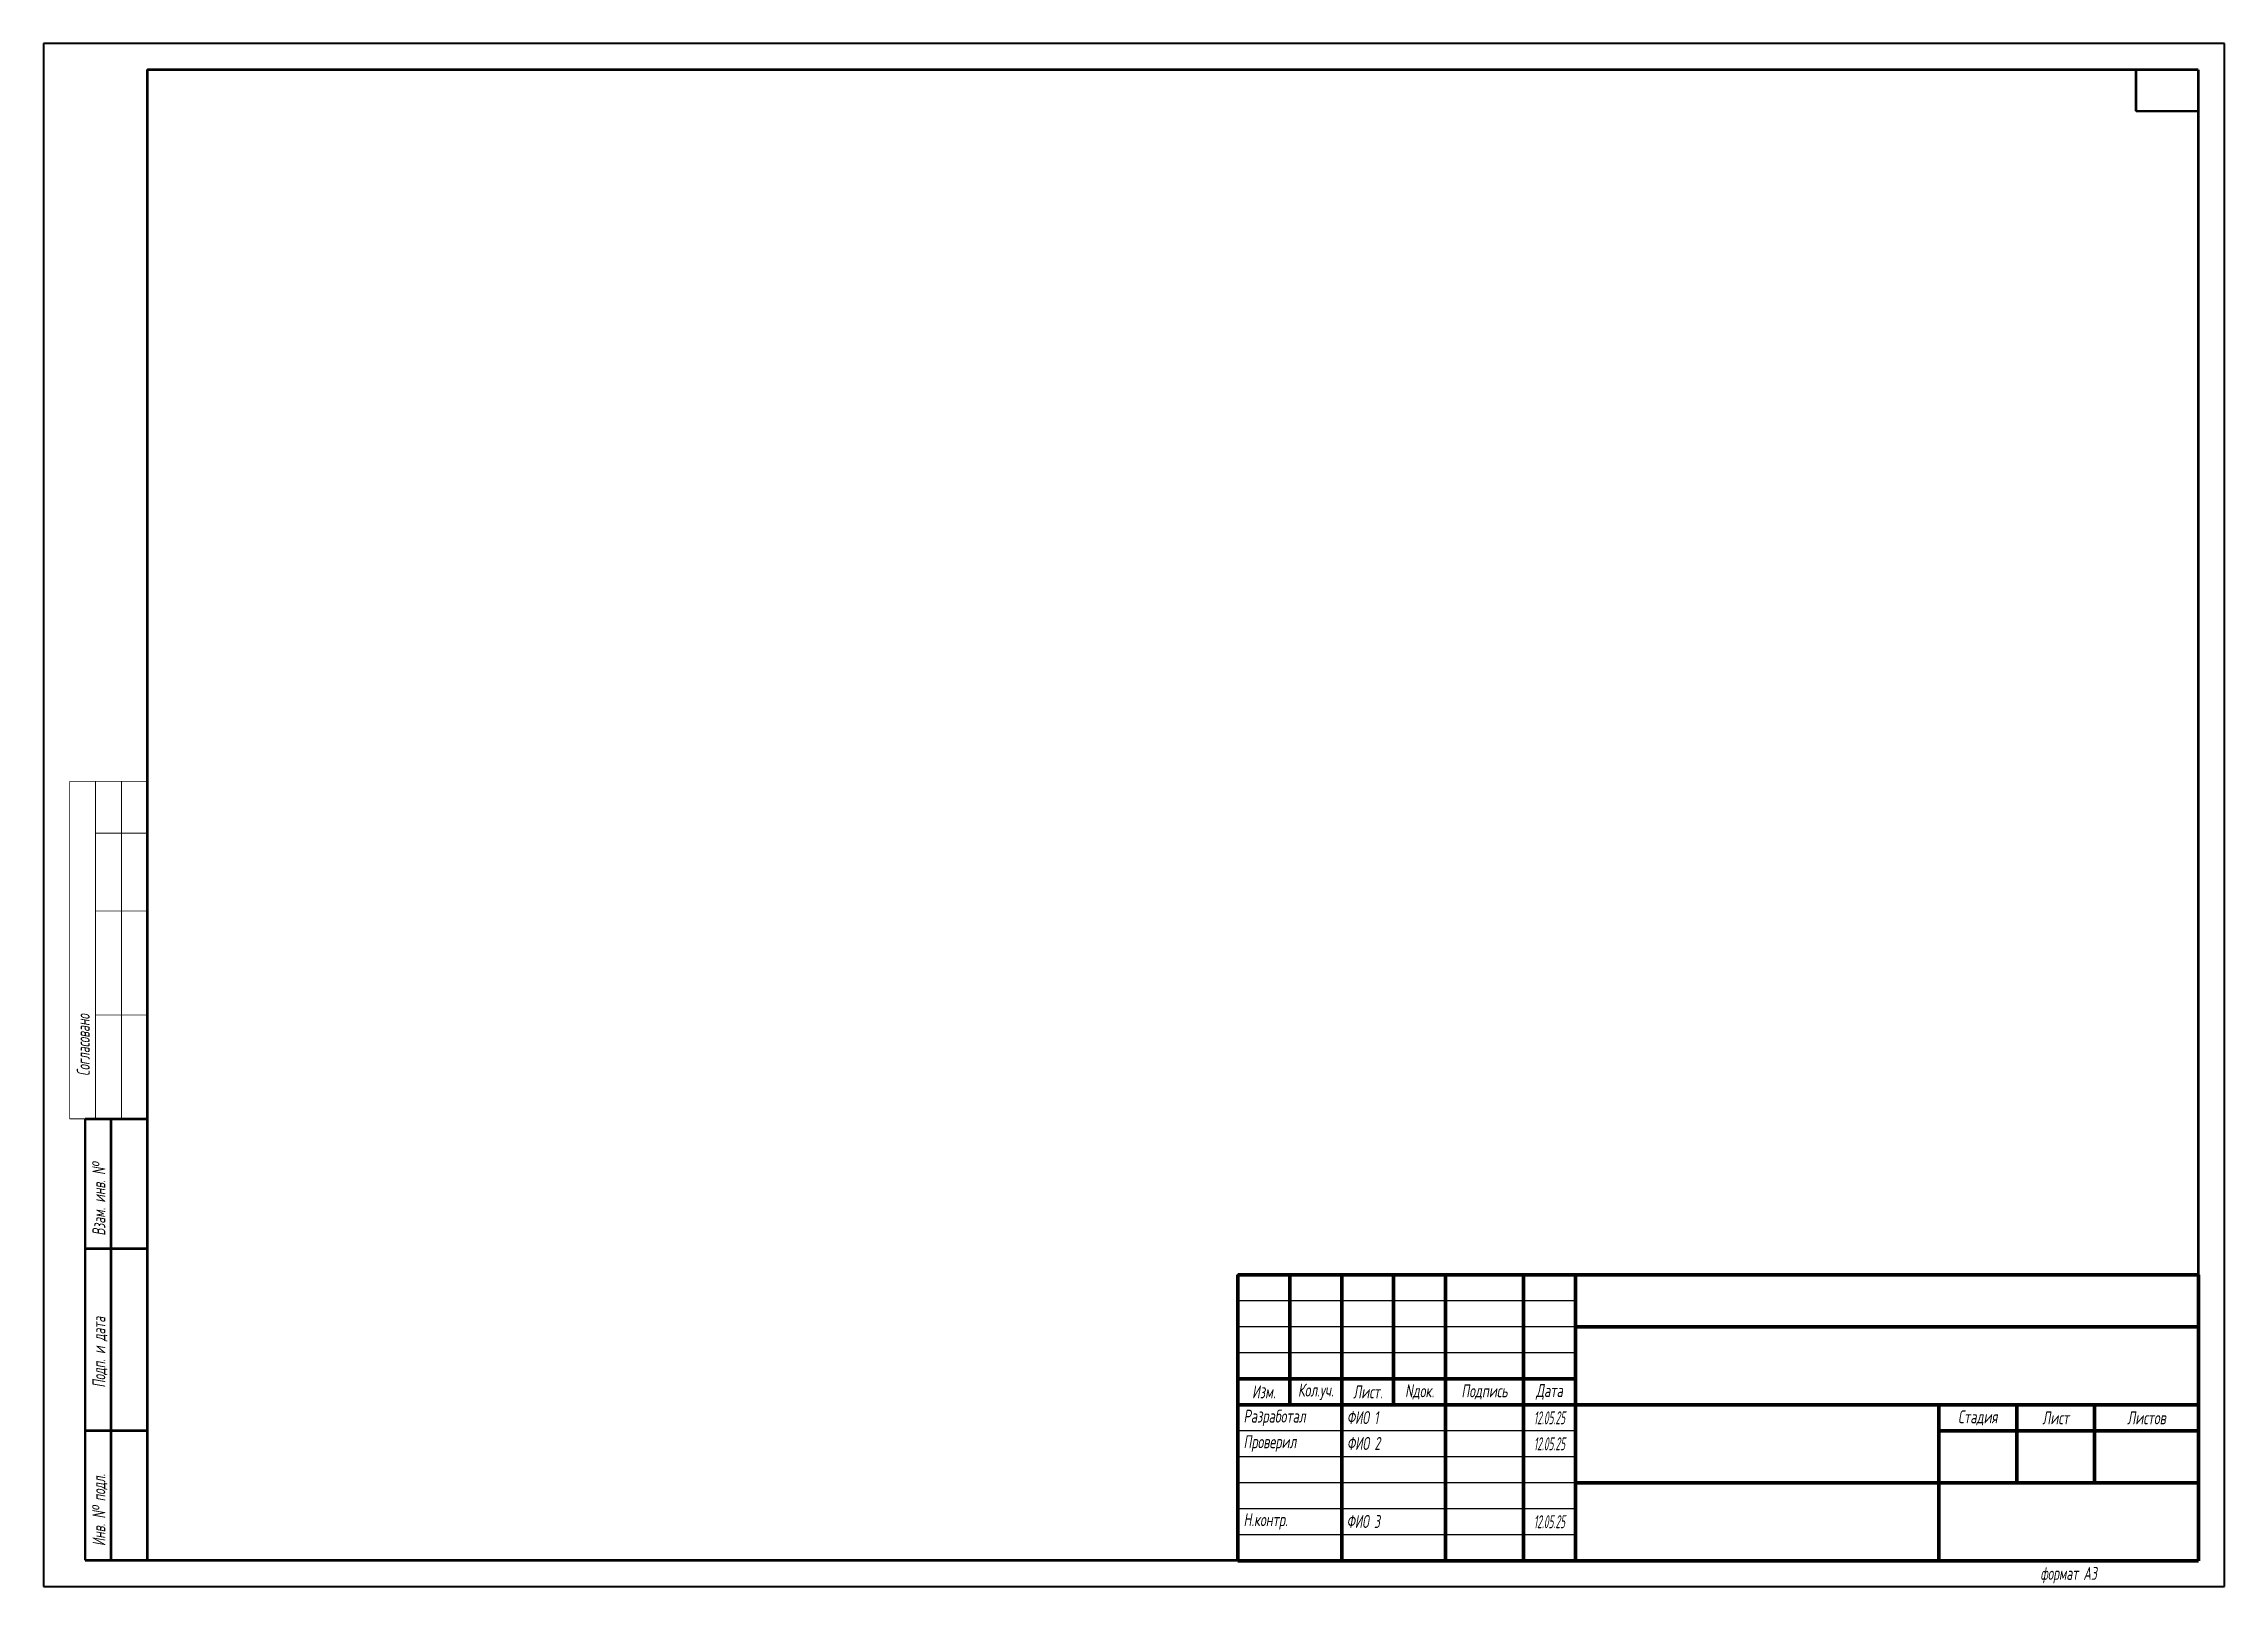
# Paper-space layout 'Лист1' of a CAD drawing. Header units: millimetres. Extents: x -78 to 342, y -54 to 243.
import ezdxf
from ezdxf.enums import TextEntityAlignment as Align

# ---------------------------------------------------------------- set-up
doc = ezdxf.new("R2018")
doc.units = ezdxf.units.MM
doc.layers.add('0000. непечатаемый', color=130, linetype='Continuous', plot=False)
for name, color, linetype in [('0000. Рамка', 7, 'Continuous'), ('0000. Скрытые подписи', 7, 'Continuous'), ('001_рамка', 7, 'Continuous'), ('Подписи', 164, 'Continuous')]:
    doc.layers.add(name, color=color, linetype=linetype)
doc.layers.add('Штамп', color=7, linetype='Continuous', lineweight=15)
doc.styles.add('Eskd', font='eskd.shx', dxfattribs={"width": 0.85, "oblique": 10})
doc.styles.add('Eskd знаки', font='eskd.shx', dxfattribs={"width": 0.8, "oblique": 10})
doc.styles.get("Standard").update_dxf_attribs({"font": 'arial.ttf'})
doc.styles.add('Название объекта', font='eskd.shx', dxfattribs={"width": 0.7, "oblique": 10, "height": 2.5})
doc.styles.add('штамп', font='eskd.shx', dxfattribs={"width": 0.8, "oblique": 10})

# ---------------------------------------------------------------- blocks, each defined once
blk = doc.blocks.new('боковой штамп')
at = {"layer": '001_рамка', "linetype": 'Continuous', "lineweight": 15, "const_width": 0.15}
for points in [[(-15, 150), (0, 150)], [(-15, 85), (-15, 150)], [(-10, 85), (-10, 150)], [(-5, 85), (-5, 150)], [(-10, 140), (0, 140)], [(-10, 125), (0, 125)], [(-10, 105), (0, 105)], [(-15, 85), (0, 85)]]:
    blk.add_lwpolyline(points, dxfattribs=at)
at = {"layer": '001_рамка', "linetype": 'Continuous', "const_width": 0.5}
for points in [[(-12, 85), (0, 85)], [(-12, 0), (-12, 85)], [(-7, 0), (-7, 85)], [(-12, 60), (0, 60)], [(-12, 25), (0, 25)], [(-12, 0), (0, 0)]]:
    blk.add_lwpolyline(points, dxfattribs=at)
at = {"layer": '001_рамка', "lineweight": 25, "style": 'штамп', "oblique": 10, "width": 0.8}
for s, p in [('Согласовано', (-11.10969931698491, 93.25930401941605)), ('Взам. инв. Nº  ', (-8.109699316984912, 62.51875648209813)), ('Подп. и дата', (-8.109699316984912, 33.25757153971518)), ('Инв. Nº подл.', (-8.109699316984912, 2.764165098972228))]:
    blk.add_text(s, height=2.5, rotation=90, dxfattribs=at).set_placement(p)
blk = doc.blocks.new('ШтампМод')
at = {"layer": '0000. Рамка', "lineweight": 50}
for points in [[(0, 55), (-185, 55)], [(-185, 55), (-185, 0)], [(-175, 55), (-175, 30)], [(-165, 55), (-165, 0)], [(-155, 55), (-155, 30)], [(-145, 55), (-145, 0)], [(-130, 55), (-130, 0)], [(-120, 55), (-120, 0)], [(0, 55), (0, 0)], [(0, 45), (-120, 45)], [(-120, 35), (-185, 35)], [(-120, 30), (-185, 30)], [(-120, 30), (-185, 30)], [(0, 30), (-120, 30)], [(-50, 30), (-50, 0)], [(-35, 30), (-35, 15)], [(-20, 30), (-20, 15)], [(0, 25), (-50, 25)], [(0, 15), (-120, 15)], [(0, 0), (-185, 0)]]:
    blk.add_lwpolyline(points, dxfattribs=at)
at = {"layer": '0000. Рамка', "lineweight": 15}
for points in [[(-120, 50), (-185, 50)], [(-120, 45), (-185, 45)], [(-120, 40), (-185, 40)], [(-120, 25), (-185, 25)], [(-120, 20), (-185, 20)], [(-120, 15), (-185, 15)], [(-120, 10), (-185, 10)], [(-120, 5), (-185, 5)]]:
    blk.add_lwpolyline(points, dxfattribs=at)
at = {"layer": '0000. Рамка', "lineweight": 20, "char_height": 2.5, "attachment_point": 5, "style": 'Eskd'}
for s, insert, width in [('Изм.', (-179.9999999999941, 32.5), 9.999999999999572), ('Кол.уч.', (-169.9877377006264, 32.5), 9.999999999999572), ('Лист.', (-159.9667166159956, 32.5), 9.999999999999572), ('Nдок.', (-149.991241214731, 32.5), 9.999999999999572), ('Подпись', (-137.5000000000004, 32.5), 15.00000000000003), ('Дата', (-124.9912412147327, 32.5), 9.999999999999572), ('Стадия', (-42.5, 27.5), 15.00000000000025), ('Лист', (-27.5, 27.5), 15.00000000000025), ('Листов', (-10, 27.5), 20.00000000000026)]:
    blk.add_mtext(s, dxfattribs=dict(at, insert=insert, width=width))
blk = doc.blocks.new('Шанина И.В')
at = {"layer": '0000. Скрытые подписи', "color": 172, "lineweight": 25}
for points in [[(-1.13686837721616e-13, 0, 0.01802298564336345), (0.3980721401306937, 0.178816809462333, 0.03949043810017285), (0.5693962882453434, 0.2808570797766379, 0.01128977817643374), (1.239991903477289, 0.7787856489561307, 0.02980431832360066), (1.477854196000862, 0.9877710288632784, 0.009962571604670735), (1.863871418580402, 1.385531371543152, 0.01973925800107767), (2.046489731425822, 1.597557371246182, 0.003616187120237444), (2.287267928185429, 1.905049336618845, 0.00356569539409975), (2.526951255747576, 2.220370551872236, 0.004132119996143943), (2.665671815743508, 2.408820769024601, 0.004012555139493187), (2.805345794116192, 2.605187314054376, 0.04100656234117617), (2.928197183574412, 2.815694053148036, 0.02762660206681039), (3.06597025028077, 3.149850275468225, 0.0345969383071263), (3.111590623707684, 3.316856310243111, 0.1514103091618683), (3.107433249860264, 3.357059112268246, 0.4974331053192946), (3.075907814629431, 3.364908725586929, 0.04128788937808714), (2.848450860255639, 3.147992493286694, 0.02605810008573304), (2.647024519417528, 2.896075265473598, 0.03656775294982535), (2.526951255747576, 2.699911115066641, 0.02518612136927925), (2.451145747228225, 2.532775974242895, 0.01950783801509156), (2.372944927772551, 2.309174268875836, 0.0413927517400393), (2.29600394971726, 1.956311657827996, 0.06593493722504326), (2.295942552129873, 1.728989820660559, 0.029106845874313), (2.327640691617034, 1.563819430287481, 0.01345736656908223), (2.426255174384664, 1.213927770664725, 0.01623539348718514), (2.519709206065158, 0.9446931099736275, 0.01774943860534257), (2.621723713594292, 0.7047858046774991, 0.09520277509004728), (2.7580368312357, 0.5167998757045922, 0.1268249114759162), (2.911964710650636, 0.4324545696579776, 0.1277307121681942), (3.07906257334605, 0.4333097587561525, 0.1482598326638942), (3.202206496051872, 0.5094176272694995, 0.0157074484498658), (3.345058295104081, 0.6819975019201365, -0.01586748896375974), (3.486524657936684, 0.8527923272667408, -0.0003304429618117405), (3.68729894766318, 1.079803401471267, 0.001325308826147644), (3.737245925571642, 1.13650429483306, 0.0007081550277700838), (3.920868006093542, 1.346673173637441, -0.0002530229798267737), (4.104490086615442, 1.556842052441823, -0.002430007067897692), (4.272999665289149, 1.747637484190889, 0.001057073225441924), (4.661571639307454, 2.18517189833716, 0.01227380559444436), (4.901429961211193, 2.470208911024429, 0.01078573132590864), (5.159128422606045, 2.806798408737393, 0.06388342286953753), (5.245072216818585, 2.962538059990266, 0.1147486550974048), (5.259823715624179, 3.061369391730977, 0.1441764320310482), (5.242729273989653, 3.105876297679259, 0.08258032098843714), (5.182821339981501, 3.162013768126712, 0.142169538434241), (5.053696901258036, 3.202762421504318, 0.147959119211304), (4.928119718988341, 3.16793385213532, 0.04883181518442568), (4.811907338153333, 3.077382678386712, 0.03978772935185412), (4.691188180199219, 2.942964271934557, 0.01383169094849696), (4.547180313981016, 2.743180071615427, 0.02555371583437664), (4.477949558785554, 2.629190974730136, 0.02786998560745152), (4.378964271022824, 2.418376081186807, 0.03319846697125234), (4.31802039563911, 2.232534044530723, 0.01862317995928277), (4.294828984252376, 2.125444926254545, 0.01266029930112468), (4.270634560888197, 1.966122893519866, 0.03474059039194206), (4.255899173653233, 1.7029584591495, 0.05206104362286589), (4.276557396059616, 1.528023901135555, 0.03675334451481383), (4.311366912566655, 1.413488484349728, 0.01812334864608861), (4.406870018314407, 1.190569776521784, 0.02250143884424637), (4.493930958220972, 1.025764270292598, 0.03230593331023245), (4.566799181460851, 0.9182380501274565, 0.09719518065748428), (4.630449405092691, 0.8627676189913558, 0.08502005274982492), (4.720804721090985, 0.8294343331237997, 0.1674791960527243), (4.854679641485063, 0.8494056214379526, 0.1130484648564965), (5.00512209463102, 0.9774403643382357, 0.04430637779934781), (5.131309699125495, 1.1823393748017, -0.05173025847899579), (5.242054421765033, 1.356336551136906, -0.001266160126838059), (5.367284864682574, 1.513528437890884, 0.001498140690716087), (5.473062337037845, 1.646429020931976, 0.005795984224265426), (5.713389383892377, 1.957589697067718, -0.008326949145944553), (5.881769497661139, 2.173331730319944, -0.0415763853051432), (5.983466916264319, 2.279801489427143, -0.02239190277056489), (6.195704200437831, 2.451583540722879, -0.03512356970570173), (6.32980039299764, 2.536675514528156, 0.0248702178699008), (6.521485361902251, 2.652872293514292, 0.03644386186011325), (6.650663950808848, 2.754698632503747, 0.05112594066008205), (6.728800359799607, 2.842320386913684, 0.1919805253555586), (6.751768742464151, 2.933515600619671, 0.1832633425363429), (6.705107442424151, 3.019927820920884, 0.2561081465969582), (6.586921646274391, 3.045332331165767, 0.1163620634048115), (6.367479822272003, 2.919283444525206, 0.02403842833552618), (6.213309175284394, 2.760181466732035, 0.04180944990913373), (6.13735357418534, 2.657742422891488, 0.01226290003778845), (6.070016691327055, 2.542797158332746, 0.0153511022325057), (6.021372127123186, 2.448138455475842, 0.04204660967397102), (5.927040592517528, 2.197493010343635, 0.03376284592479677), (5.858076580285683, 1.871398601132739, 0.02523389525113157), (5.842927070713586, 1.704377661456988, 0.01527084154542015), (5.840306498081759, 1.42737952473982, 0.04269251153828573), (5.864811283939957, 1.19796760969507, 0.05626693376369257), (5.917309662069215, 1.030722594540407, 0.1440092621924934), (6.012506306127648, 0.918302083006239, 0.1365065561253782), (6.160164824374647, 0.8708759039338929, 0.08628573695752845), (6.261335806102579, 0.884380728945402, 0.03718663349209209), (6.480022362322757, 0.9715202803296279, 0.06726126176247794), (6.665701163834683, 1.095263625708682, 0.06085438434919254), (6.829496441162519, 1.279373493525384)], [(6.829496441162519, 1.279373493525384, 0.02957760524287762), (6.851084971818409, 1.211553690018491, 0.03162729771569488), (6.878868905040576, 1.151060291561805, 0.02628952972775959), (6.924470940298306, 1.076068915866472, 0.05213448720389465), (6.953145466992396, 1.042238279438635, 0.2139733357875362), (7.017623575851985, 1.019289245538275, 0.08551942946346666), (7.177426152359544, 1.060140223145027, 0.04137905132771644), (7.322616750502448, 1.140139902599358, 0.05083398981504923), (7.426958595897759, 1.225889308266176, 0.03087460616075534), (7.533549166819853, 1.347521460690018, 0.02992714105542885), (7.627480425863268, 1.485405487596324, 0.03858796022687259), (7.689607471343379, 1.61047202735125, 0.05100500173339529), (7.719038912845576, 1.712062656102262, 0.09613398029249504), (7.71797958198249, 1.803268871167688, 0.07156760703684796), (7.676576180684265, 1.918051693439793, 0.08373307017665593), (7.598171575572678, 2.019881346487409, 0.113744136623383), (7.515635571041685, 2.067253731001927, 0.05324906980519638), (7.436824818590821, 2.082258655058453, 0.0673268716674516), (7.373354296641082, 2.078910124830998, 0.04419101529050315), (7.278320767921059, 2.052046903348085, 0.03908262974577204), (7.177426152359544, 2.004309106049959, 0.03143331586940476), (7.071163964565471, 1.934247390502165, 0.04037665696369108), (6.997045146592313, 1.868388093137185, 0.04169718926715942), (6.932824554015838, 1.789017639112529, 0.04614755240600253), (6.888198966833897, 1.708236604516458, 0.03931192608016858), (6.867565258050263, 1.648752630487479, 0.01554912776652576), (6.832219384418522, 1.493758368411591, 0.04513456913609552), (6.823426008429351, 1.408611665912645, 0.02982729384583241), (6.829496441162519, 1.279373493525384)]]:
    blk.add_lwpolyline(points, format="xyb", dxfattribs=at)
for points in [[(7.731945375372788, 1.741897650146186), (7.765210585204045, 1.563697222760879), (7.853844989723939, 1.426151579027874), (7.951808667692148, 1.442470628663557), (8.229373867234699, 1.834125854420392), (8.291331468964017, 1.542648198966276), (8.474035916031994, 1.430272248391759)], [(8.474035916031994, 1.430272248391759), (8.651414305011485, 1.531245845926776), (8.952473759016812, 2.000510287202758), (9.495423441180037, 2.63940616616901), (10.00950235671905, 3.259757558873105), (10.63925984828802, 4.081343653136855), (11.17958986037604, 4.909834055203135), (11.46817533315982, 5.480571330846203), (11.52378104018453, 5.718496522740182), (11.44523427745173, 5.734892947052288), (11.20560208842289, 5.573988566172943), (10.92178396576912, 5.295779495509123), (10.58540489886298, 4.820512804890541), (10.31303484864964, 4.31200040567461), (10.13260451698966, 3.779550059356097), (9.859278507534441, 2.870967539777439), (9.638180087550381, 1.947918438643399), (9.172534727687434, 0.6251286215304219), (8.817942703246558, -0.1943613503715937)], [(10.9243442542936, 1.715875411191462), (11.19750512516327, 1.836839886720327), (11.47197014876997, 1.849485607144686), (11.8514231909686, 1.988214680929445), (11.98282353293689, 1.975177208030118), (12.12739646627301, 1.702945312644246), (12.28694083785263, 1.470204772346278), (12.37749306594446, 1.293494247902217), (12.4551096250259, 1.181433805010172), (12.54997374278787, 1.08661390469878), (12.62099031656703, 1.063542211499112), (12.78282278377787, 1.138333887703581), (12.9428494297747, 1.181922701960133), (13.16979789507548, 1.172793914080415), (13.90917655041335, 1.429536187250719), (13.96187131048202, 1.449421909771374)]]:
    blk.add_lwpolyline(points, dxfattribs=at)
blk = doc.blocks.new('мававм')
at = {"layer": '0000. Скрытые подписи', "color": 5, "lineweight": 25}
for points in [[(4263.605560821154, -1606.110926952329), (4263.60466231285, -1606.111466778701), (4263.603971368222, -1606.112002445836), (4263.603329575147, -1606.112483479574), (4263.602746614688, -1606.112825548237), (4263.602078081152, -1606.113146237088), (4263.601586041462, -1606.113338650769), (4263.601086907527, -1606.113516495112), (4263.600584170452, -1606.113719597775), (4263.600247229838, -1606.113826494982), (4263.600054690915, -1606.11392270136), (4263.600117374749, -1606.11398819827), (4263.600430477821, -1606.113890627027), (4263.600726745565, -1606.113769504008), (4263.601130749399, -1606.113618100004), (4263.601534751233, -1606.113406134952), (4263.601948854262, -1606.113248002661), (4263.602071206977, -1606.113271561823), (4263.602115192894, -1606.11338653002), (4263.602267455073, -1606.113751722898), (4263.602534757652, -1606.113927556882), (4263.602920487705, -1606.114083101655), (4263.603228395132, -1606.114150729897), (4263.603742701868, -1606.114160874965), (4263.60418256905, -1606.114113535011), (4263.604605518879, -1606.114035762624), (4263.604960797295, -1606.113957989314), (4263.605324524385, -1606.113859969272), (4263.605628772654, -1606.113713394009), (4263.606284614175, -1606.113496726729), (4263.606880832829, -1606.113296309471), (4263.607412010903, -1606.112976725071), (4263.607683018655, -1606.112781724796), (4263.607932347547, -1606.112570473574), (4263.608067852423, -1606.112348390235), (4263.608187096154, -1606.112115472008), (4263.608225036159, -1606.111866304682), (4263.608154573863, -1606.111535887241), (4263.607954028407, -1606.111254219868), (4263.607683018655, -1606.111075469616), (4263.607341548607, -1606.110864218394), (4263.607048859995, -1606.110761302198), (4263.606582724502, -1606.110658385078), (4263.606230413025, -1606.110609635009), (4263.605693815235, -1606.110658385078), (4263.605157217446, -1606.110669218119), (4263.604620621658, -1606.11073421821), (4263.604132805303, -1606.11083713533), (4263.60368835067, -1606.110945468509), (4263.603276418327, -1606.111037552588), (4263.602523013937, -1606.111243386827), (4263.602105659878, -1606.11136255397), (4263.601639526385, -1606.111519637218), (4263.601379358063, -1606.111682137447), (4263.601243853187, -1606.111822971595), (4263.601178810607, -1606.111980055766), (4263.601167971176, -1606.112164223), (4263.601211332897, -1606.112407973344), (4263.601325154913, -1606.112640890648), (4263.601520282655, -1606.112781724796), (4263.601796710122, -1606.112890057974), (4263.602083979018, -1606.112917141038), (4263.60235498877, -1606.112976725071), (4263.602680199673, -1606.113074225209), (4263.603070451156, -1606.113155475324), (4263.603552847794, -1606.113204225393), (4263.603937679562, -1606.113225892398), (4263.604355033621, -1606.113215059357), (4263.604842847973, -1606.113225892398), (4263.605260202032, -1606.113209642375), (4263.60563419437, -1606.113144642283), (4263.605888940976, -1606.113112142237), (4263.606159950728, -1606.113047142145), (4263.606479739916, -1606.112927975002), (4263.606376757331, -1606.112781724796), (4263.606263919626, -1606.112768295002), (4263.606006626214, -1606.112798045925), (4263.60542402787, -1606.11293300044), (4263.604970996523, -1606.113045334945), (4263.604698494298, -1606.113167881007), (4263.604572462419, -1606.113368721206), (4263.604626963664, -1606.113617218105), (4263.60508340209, -1606.113698916095), (4263.605468309881, -1606.113685299763), (4263.605986061707, -1606.113634238289), (4263.606410205914, -1606.113573843463), (4263.606929512232, -1606.113398716845), (4263.607320595977, -1606.11323426905), (4263.607707406371, -1606.113018564009), (4263.607886000882, -1606.112912841435), (4263.608125352617, -1606.112752664617), (4263.608172367493, -1606.112669372745), (4263.608204423636, -1606.112571131074), (4263.608168094142, -1606.112483567303), (4263.608101845179, -1606.112406682356), (4263.607905234968, -1606.112334069308), (4263.607490643784, -1606.112289219909), (4263.606979884171, -1606.112263591286), (4263.606663598091, -1606.112297762784), (4263.606196814393, -1606.112349165936), (4263.605870893266, -1606.112469165111), (4263.605632883955, -1606.112599878202), (4263.605583568351, -1606.11277559029), (4263.605652182062, -1606.11290630338), (4263.605924498227, -1606.113030588306), (4263.606515967379, -1606.113202911317), (4263.606976233015, -1606.11325783283), (4263.607374671088, -1606.113278428629), (4263.608061632455, -1606.113309321864), (4263.608508159744, -1606.113305889385), (4263.609039235786, -1606.113203490323), (4263.609506371597, -1606.113093647297), (4263.609976940493, -1606.112897988599), (4263.610402857261, -1606.112712628261), (4263.610887166505, -1606.112479211369), (4263.611258125883, -1606.112252660359), (4263.611567259699, -1606.112063866619), (4263.611704651172, -1606.111919697878), (4263.6117082183, -1606.111801398782), (4263.611701348126, -1606.111646931681), (4263.611684174693, -1606.111585145209), (4263.611613020178, -1606.11158059535), (4263.611517345905, -1606.111626382055), (4263.61140011281, -1606.111742193365), (4263.610879430057, -1606.112082552714), (4263.610489998834, -1606.112437293938), (4263.610231525048, -1606.112705932295), (4263.609935143268, -1606.113019344328), (4263.609660964512, -1606.113370159024), (4263.609407014158, -1606.113684632106), (4263.60912546307, -1606.114010138618), (4263.608849431729, -1606.114280475208), (4263.608507153426, -1606.11464460242), (4263.608225600337, -1606.114832182741), (4263.607899883275, -1606.115063899554), (4263.60738646482, -1606.115290099651), (4263.607138036213, -1606.115411475697), (4263.606873046365, -1606.115488714327), (4263.606701908214, -1606.115483197611), (4263.606640664835, -1606.115454569609), (4263.606634166779, -1606.115391801506), (4263.60667964917, -1606.115298732101), (4263.606833419826, -1606.115179689625), (4263.607024012133, -1606.115017359311), (4263.607201606327, -1606.114870179186), (4263.607368373096, -1606.11468620403), (4263.607424684913, -1606.114634258809)], [(4263.613424097235, -1606.112115290088), (4263.613697787836, -1606.112187855116), (4263.614099945085, -1606.112221346028), (4263.614468589732, -1606.112199018753), (4263.614870746981, -1606.11209854417), (4263.615250563162, -1606.111992487306), (4263.615473983856, -1606.111858520886), (4263.615775601294, -1606.111730136748)]]:
    blk.add_lwpolyline(points, dxfattribs=at)
blk = doc.blocks.new('Вахрушев')
at = {"layer": '0000. Скрытые подписи', "color": 5, "lineweight": 25}
for points in [[(-0.3061163464399215, -1.639381815388674), (0.3610590676007632, -0.6502111129815376), (1.450779398733175, 0.805759354319548), (2.440423078664935, 1.850501519452905), (3.096479052507675, 2.47290091641446), (3.239536961370504, 2.533249109109988), (3.348165208303726, 2.54467826365692), (3.462511207738316, 2.430387006199112), (3.308144334533608, 1.996079997217407), (2.129717618056929, 0.8403224601057673), (1.586574127727545, 0.2631514517703408), (1.477945318275488, 0.05171252466936949), (1.483663067051566, 0.005995905783152011), (1.660899251529372, 0.04028336965677681), (2.003936683589018, 0.1774329364412779), (2.266932366245783, 0.2517222969905788), (2.398430488833583, 0.2002912455351407), (2.432734176346457, -0.05114957824150679), (2.255497991868651, -0.3825944845451659), (1.351784210482037, -1.241629879165316), (0.3684094155369166, -1.99595235096092)], [(1.639130379834569, -1.004913586832458), (1.76216927898804, -0.7706442933416611), (2.070830475368894, -0.4991521941850579), (2.679921829902923, -0.1906387735510862), (3.26020454225818, -0.009643944388130876), (3.482440378346837, -0.03843853034811673), (3.581212298774517, -0.1906387735510862), (3.29312870261947, -0.5197197554520017), (2.893926625901258, -0.8405740020683652), (2.334221513771809, -1.124406348856041), (2.025560317390955, -1.186109032889703), (1.758053758942879, -1.169654983969281), (1.646935839035905, -1.075044201629112), (1.638767851346529, -1.005223623651887)], [(6.832806687632001, 0.1934696182721609), (5.990182343700326, -0.1921792437209433), (5.206912481987274, -0.5609526398478692), (4.670158792117036, -0.8655738136152422), (4.497305821457303, -1.004244760785127), (4.447269465604222, -1.097449567576746), (4.449544304811752, -1.192927768163258), (4.60647620616237, -1.267946581764022), (4.972651207649506, -1.149735310988376), (5.554892699995435, -0.8019216798132902), (6.209212034770644, -0.2881543516999727), (6.631853118368781, 0.06785390974221173), (6.832806687632001, 0.1934696182721609)], [(5.914673967116869, -0.02324844192514774), (5.461694558912313, -0.3541140087767189), (4.655913064086235, -0.8155840245893842), (4.12888859940449, -1.216105393774683), (3.901177398690379, -1.34630317677545), (3.636348908597029, -1.570368405839304), (3.279891889372266, -2.00583004456746), (3.064257306808031, -2.375312646793077), (2.834888765418327, -3.002224123280371), (2.702867625111139, -3.538853520935277), (2.606051673942602, -3.886342918442438), (2.513636931606925, -4.1018745330515), (2.465229237282074, -4.189846484864006), (2.28039975633601, -4.229433906672398), (1.686304349282182, -4.071084219904492), (0.9185174590138558, -3.52989183733041), (0.1880002672014598, -2.918486005801583), (-0.3488855866553422, -2.342269186338285), (-0.7757541054697867, -1.858423017606015), (-0.8197611516179677, -1.744059451565022), (-0.744949003851616, -1.656087499519685), (-0.3972932809801932, -1.554919451417277), (0.4608444029627208, -1.502136222261811), (2.825369303875959, -1.382851886505136), (5.28231232037524, -1.1932187394126), (8.024203648620642, -1.163090197777251)], [(3.474636049771107, -0.3876155721376335), (3.161746993490851, -0.6617085271867609), (3.100027127021349, -0.8190985293480253), (3.111940091305769, -1.067599270900587), (3.215293183752692, -1.128365987621123), (3.437197776341236, -0.9703723503629362), (3.865808557548917, -0.575388401223222), (4.081633226775921, -0.4811999031229561), (4.215384255924619, -0.5085448391622549), (4.264020841398633, -0.6665384766532725), (4.296845460140503, -1.14301462651963), (4.215359512546456, -1.430222934286917), (4.142450470307267, -1.593117094773675)], [(5.271709147670663, -0.1571305109540617), (4.727133830839193, -0.5070474652460462), (4.278219334611094, -0.7842289977128303), (3.940525101327694, -1.107521916914607), (3.841118249872125, -1.383999574405948)]]:
    blk.add_spline(points, degree=3, dxfattribs=at)
blk = doc.blocks.new('Беляев')
at = {"layer": 'Подписи', "linetype": 'Continuous', "lineweight": 25}
for points in [[(0.845225025332752, 0.4951132368578115), (-0.3547280058752449, 0.3604856958154201), (3.916865387015747, 2.544614913884494)], [(1.32007223826065, 1.181075766236511), (1.088906254409665, -0.1423034486536139), (0.7572305531736561, -1.098887597984479), (0.4005243614857648, -1.117643425747495), (0.1649835720596684, -0.8595132203402223), (0.4270663202977687, -0.4888610815715033), (2.187733210490848, 0.7169559500996243), (2.399954151451851, 0.6654044870603926), (1.880756697099741, -0.7982307951724721), (2.10253694460485, -1.032133560355554), (2.734231287474756, -0.4732157514515798), (3.486216669433759, 0.3965684086665462), (3.280066707544762, 0.6594658420644706), (2.905315413143768, 0.06273072144856684), (2.701254701440945, -0.9915322302095007), (3.053663751125583, -1.10470015980356), (5.632316422307753, 2.464722769969491), (5.06489980527445, 2.102817552547528), (2.702954578827644, -3.108549008390153), (2.577877274849669, -2.536733446941536), (4.871584787382659, 0.4783429849553542)]]:
    blk.add_lwpolyline(points, dxfattribs=at)
blk = doc.blocks.new('Алехин С.А.')
at = {"layer": '0000. Скрытые подписи', "color": 172, "lineweight": 25}
for points in [[(0.5111454905904793, 1.214367427239267), (0.09737674073858216, 1.321252436599025), (-0.396476283280208, 1.401373913151474), (-0.569972229529867, 1.321252436599025), (-0.5966669875847401, 0.9071153057966512), (0.07068198268370907, -0.6024240490778539), (0.938241638362797, -1.083322030265663), (2.072748874592889, -0.6157846752494152), (3.554287965536787, 1.134203670222632), (4.582016169545113, 2.790667632501027), (5.102543970510396, 3.57886001559109), (5.31610203495211, 3.779227127678496), (5.529660099391094, 3.779227127678496), (5.409533688142801, 3.378450623048593), (4.835596389961665, 2.363212155992187), (3.661066997756279, -0.08144418938081799)], [(5.123344302199712, 1.833860764706515), (6.218368872324845, 2.769442840294687), (7.233249224963402, 3.651582411198433), (7.834180997796921, 4.239661364982567), (7.994429470551495, 4.493597823134223), (7.96771473139097, 4.800976785964849), (7.433559815907302, 5.10839802926057), (6.124877275812196, 5.10839802926057), (3.694495388645009, 4.413391785652493), (2.278973873008454, 3.49117033624043), (2.212216996766529, 3.103585335928074), (2.425874966736501, 2.662515550470744), (3.106910994840291, 2.23484867165007), (4.865022245051023, 1.381028648661413), (5.080045244785197, 1.276096902578502), (5.414169304811821, 1.016917667072448), (5.506062412816846, 0.440043035864619), (5.029932630114217, -0.1033454689886639), (4.262138638331635, -0.5314774328999192), (2.551116541204919, -1.026497088580072), (1.720042385681154, -1.071272098434747), (0.9825597321982968, -0.9770712278441351), (0.2663969191721662, -0.6143048590556646), (0.03249808848931934, -0.3473460184395663), (-0.02085146540912319, -0.1194120447644309), (0.07353928088878092, 0.1618798726676687), (0.8949425809482818, 0.8617483694642942), (2.197450959188245, 1.547199228532008), (5.678339511580816, 2.744159123681129), (7.804309243833814, 3.268944225009363), (11.61788321659787, 3.645282622281229)]]:
    blk.add_spline(points, degree=3, dxfattribs=at)
blk = doc.blocks.new('Гончарик М.Н.')
at = {"layer": '0000. Скрытые подписи', "color": 5, "lineweight": 25}
blk.add_spline([(11482.07683656887, 2498.294436147263), (11483.54781614189, 2499.227393963956), (11485.85024101121, 2501.080529681735), (11487.21891032091, 2502.435224713484), (11488.26778712398, 2503.521553506134), (11488.5491974267, 2503.904950974366), (11488.54029316129, 2503.956070636797), (11488.4874256709, 2503.946287887138), (11488.13688681189, 2503.707569613611), (11486.70000220388, 2502.371385078764), (11485.17658640119, 2500.782167805816), (11483.36557043606, 2498.732537888402), (11482.60353274711, 2497.760976574282), (11482.13074415864, 2497.072419657757), (11482.03124977414, 2496.849898069018), (11482.0288144195, 2496.82660409526), (11482.04720642071, 2496.822935564138), (11482.08769419166, 2496.84867522531), (11482.31291375964, 2497.145442608945), (11483.1180775204, 2498.005605259062), (11485.00765904107, 2499.972129759034), (11485.46750980799, 2500.337184571657), (11485.71320157595, 2500.544876183279), (11485.73600765745, 2500.549228068237), (11485.74744875062, 2500.524519432151), (11485.73613449884, 2500.50575717331), (11485.56147390799, 2500.308867347768), (11485.32024695689, 2500.013970195685), (11484.93761722679, 2499.596920548175), (11484.50100380209, 2499.093492578006), (11484.23537256799, 2498.654323845789), (11484.17530048678, 2498.461594086586), (11484.22273916578, 2498.376294743669), (11484.51680823899, 2498.448958034944), (11485.14926476628, 2498.884973748583), (11485.69316063669, 2499.333613525198), (11486.11057027529, 2499.756993187194), (11486.36364421201, 2500.098670105413), (11486.38576535002, 2500.234525643562), (11486.37627761422, 2500.310353942079), (11486.23398694552, 2500.313518949321), (11485.87033268701, 2500.086034053771), (11485.46241078421, 2499.785885866946), (11485.08609775522, 2499.403579367118), (11484.73193123251, 2499.046556959239), (11484.47578773422, 2498.648461389192), (11484.45366659621, 2498.474685707452), (11484.54851858591, 2498.420976493642), (11484.9817580297, 2498.550514005969), (11485.49087399161, 2498.869628258923), (11486.16757279492, 2499.340387120244), (11486.67354309041, 2499.757448756418), (11487.11677763554, 2500.225953748947), (11487.30019028214, 2500.425001533972), (11487.36977546743, 2500.636685370638), (11487.36660443273, 2500.74410379826), (11487.30336131684, 2500.747268805502), (11487.00295017423, 2500.519783909951), (11486.61397837475, 2500.134324391545), (11486.21214485856, 2499.675134590788), (11486.00029437284, 2499.33390125313), (11485.88644154325, 2499.194892696403), (11485.77575974835, 2498.938970690325), (11485.76312634614, 2498.771513034406), (11485.93705125694, 2498.765195008586), (11486.30702221654, 2498.935805683083), (11486.71494411935, 2499.235965858571), (11487.11380954707, 2499.558952449929), (11487.64821768168, 2500.032876318495), (11487.90121551356, 2500.389910715037), (11487.96128759477, 2500.503647168481), (11487.93914108848, 2500.588958500061), (11487.83794702938, 2500.588958500061), (11487.43951286238, 2500.345672545625), (11486.90510472777, 2499.840158547956), (11486.59203481468, 2499.394659801254), (11486.51298726187, 2499.205095049294), (11486.53827943458, 2499.14822082824), (11486.65844896527, 2499.132431758019), (11487.06637086808, 2499.347268613264), (11487.92016561688, 2499.957060008641), (11488.30279534698, 2500.301434376213), (11488.53047563788, 2500.560521389533), (11488.59057308737, 2500.680575868799), (11488.56842658108, 2500.737450089852), (11488.47672025778, 2500.73428508261), (11488.35340506067, 2500.667939817157), (11487.91384891578, 2500.279327280172), (11487.57865786467, 2499.950729994157), (11487.37944078117, 2499.701138002563), (11487.29722219367, 2499.565282464415), (11487.30353889478, 2499.410460860139), (11487.43319616127, 2499.429414937602), (11487.91701995047, 2499.758000234954), (11488.57210498132, 2500.159860245433), (11488.96739348191, 2500.50424660167), (11489.31521793523, 2500.798076762674), (11489.44487520173, 2500.978170470235), (11489.44804623642, 2501.04136271711), (11489.33736444152, 2500.975005462993), (11488.79661423753, 2500.510564627491), (11488.48988639382, 2500.178814322896), (11488.29698601143, 2499.894467194958), (11488.31279044833, 2499.82810994084), (11488.50254516431, 2499.88181915465), (11489.5337910145, 2500.393986860728), (11491.15528057814, 2501.516485452054), (11492.41889985057, 2502.578033676635), (11493.05800286658, 2503.256999662123), (11493.34925606098, 2503.604563014266), (11493.57576941111, 2504.008724848194), (11493.61620644551, 2504.299701707214), (11493.61620644551, 2504.411164888911), (11493.37350813431, 2504.411164888911), (11492.90115080656, 2504.009791839273), (11492.52407672924, 2503.572241576668), (11491.04335573765, 2501.954407363236), (11489.89404592381, 2500.821202895139), (11488.90706771793, 2499.843155713905), (11486.7951839812, 2497.771958190319), (11485.75158377986, 2496.842417142809), (11485.64014093664, 2496.746795560362), (11485.56705492905, 2496.766588844292), (11485.58067769409, 2496.890347820669)], degree=3, dxfattribs=at)
blk = doc.blocks.new('Лужанов')
at = {"layer": '0000. Скрытые подписи', "color": 5, "lineweight": 25}
for points in [[(1223.672943266534, 1944.239778949777), (1237.293082706289, 1950.055850226813), (1248.612353458348, 1954.866087341908), (1257.103566697486, 1958.010251211414), (1261.807332179286, 1959.75022537778), (1278.738919787072, 1965.142931739219), (1290.584864531518, 1968.666566004365), (1305.49030333704, 1972.769242016723), (1314.677917947092, 1974.820579958084), (1320.88444509507, 1975.748566240644), (1322.320319858468, 1975.921049213179), (1325.346220952325, 1975.921049213179), (1323.381193473291, 1974.764417145822), (1320.186516918352, 1973.824653510071), (1312.1338971453, 1974.32930805393)], [(1307.826323943664, 1964.397079459879), (1298.934519921854, 1964.198650219103), (1288.896553721811, 1962.087220915473), (1279.719348154566, 1959.508308680373), (1270.799761599837, 1956.690762441348), (1258.473324315428, 1952.298446742154), (1248.567769084168, 1948.430078324684), (1244.59306097464, 1946.329512685609), (1242.865831693085, 1945.26883114821), (1256.267465461136, 1949.511557686718), (1260.95982714778, 1951.056008263158)], [(1253.717143069529, 1949.618408179871), (1258.320519138405, 1958.522897300327), (1262.329911182316, 1965.275468187505), (1265.151335176299, 1969.950324985467), (1267.23027901448, 1972.399059406087), (1270.719935098846, 1972.399059406087), (1270.719935098846, 1969.356692351509), (1268.343998998989, 1964.013998905163), (1265.522575005006, 1959.264937963137), (1262.47840706396, 1953.848040502365), (1260.32521516036, 1949.470000021382), (1258.84025509795, 1944.869347237845), (1259.953975082459, 1949.841020352787), (1263.666375113888, 1952.957591551428), (1267.898511104863, 1956.370979067049), (1270.794182915071, 1958.819713617306), (1270.051703008463, 1958.819713617306), (1269.129385961372, 1957.299527589623), (1268.030346936091, 1952.901754000913), (1268.030346936091, 1952.343365920878), (1273.588126398109, 1955.546750114918), (1278.645999935761, 1959.48485522127), (1279.734030608953, 1960.748575537876), (1278.704812236208, 1958.808911790079), (1277.822624988371, 1956.898636847662), (1277.822624988371, 1955.723083076832), (1279.292936985035, 1956.310859962247), (1284.122028378878, 1959.945993928206), (1285.95784178674, 1961.514389995291), (1287.675215732441, 1963.201155540182), (1287.338022651493, 1962.280517917394), (1286.755699366016, 1960.616058146376), (1286.475789536973, 1959.702941472265), (1286.475789536973, 1959.02785857813), (1287.676647346501, 1959.834207597771), (1291.391800961111, 1962.497034511463), (1293.249377893012, 1964.165989480195), (1294.300128289454, 1964.878577037176), (1293.512065492122, 1963.94096189203), (1292.423788117812, 1962.628300636969), (1291.673252049155, 1961.128116456589), (1291.673252049155, 1960.415529029246), (1292.967926804967, 1961.503162566503), (1294.187869064075, 1962.690368460214), (1297.760420960204, 1964.820629887458), (1300.162136330067, 1966.590847303274), (1297.460206383225, 1964.28056367586), (1297.460206383225, 1963.747349999402), (1300.38090689398, 1964.515444270718), (1304.896132168097, 1967.875856772542), (1309.171185680953, 1972.388410810977), (1312.437518693612, 1975.988852740178), (1315.31957708761, 1980.021347794222), (1316.184194730405, 1982.517654305636), (1315.511714396941, 1983.14173086867), (1313.97461642068, 1981.941583602149), (1309.459391395756, 1974.788705473657), (1306.096989728432, 1970.084127867393), (1301.821936215576, 1963.891367707683), (1299.372186393783, 1960.434943357126), (1298.555603202917, 1957.986642834898)], [(1264.617406891255, 1957.667266779095), (1277.820009956526, 1965.894404085214), (1297.29309029865, 1974.15975413284), (1307.975617741448, 1977.326858872789), (1313.893089426329, 1978.690026315539), (1318.709257668704, 1979.701638832136), (1322.644925700176, 1979.778810908614), (1322.255438461337, 1977.531188198304), (1320.25291540276, 1975.794545728585), (1314.583536329361, 1971.732015623722), (1305.546991266754, 1966.638364816469), (1264.529661567422, 1950.702148299019), (1260.147354945732, 1948.940201633687)]]:
    blk.add_spline(points, degree=3, dxfattribs=at)
blk = doc.blocks.new('Смирнов И.А.')
at = {"layer": '0000. Скрытые подписи', "color": 5, "lineweight": 25}
blk.add_spline([(3.592574088330139, 1.910376151297896), (3.385606837460955, 1.48358118753049), (3.385606837460955, 1.158553451446323), (4.178835015108689, 1.880802699874266), (4.627410194503, 2.724596119394164), (4.671760367316438, 3.079171814212259), (3.765693536476192, 2.260731206793025), (2.572521299008486, 0.8335257153623843), (1.907269447674025, -0.06768753271808237), (1.685518879953634, -0.6143250543123031), (2.42468753780372, -0.3336192879976352), (2.587304689946222, -0.0824615120850467), (2.188153579145592, -0.3631672783997146), (2.262070459747974, -0.6586470240815743), (3.030805899473535, -0.1415574612215096), (3.489090425852282, 0.2573402033660841), (2.927322236995678, -0.09723549145201105), (2.853405356393296, -0.7472909319519658), (3.563007306454665, -0.3040713292632518), (3.976941808192805, 0.03573038618787905), (3.518657207727756, -0.1563314405884739), (3.429956936187637, -0.5552291051758402), (3.563007306454665, -0.7029689938508454), (3.976941808192805, -0.5109071354065691), (4.538709997049409, -0.1120094708192028), (4.627410194503, 0.08005235595692284), (4.169125668124479, -0.2302013690919011), (4.169125668124479, -0.584777095578147), (4.863944227247657, -0.3336192879976352), (5.189178457446133, 0.0652783765899585), (4.834377445372184, -0.2745233388611723), (4.686543684167646, -0.7177429732178098), (5.130044893694958, -0.5552291051758402), (5.670609790247909, 0.153428106301817), (7.0518834930092, 1.513129146264646), (7.805012217266722, 2.263336812991156), (8.565029440716899, 3.152910985803373), (7.940264293499467, 2.893670285621056), (7.076214796201612, 2.035855665267491), (5.987812290727334, 0.4991432073186388), (5.243141664646828, -0.9833461736498066), (4.959113519578068, -1.57052147319996), (4.917742962167722, -2.060747030000357), (4.994574039693589, -2.421033308914957), (5.071405117219683, -1.806774766176432), (4.681339544121784, -1.245673199315434), (4.013499995567145, -0.9031059545841345), (1.193187257862974, -0.6254103840319658), (-0.193838159101233, -0.79705183825331), (0.5529583082536647, -0.7876047225884122), (6.744751734012652, -0.0979651207230745), (9.212015978474255, 0.1760013285577315), (8.058735381447377, 0.6389100911333117), (7.245767122103416, 0.7333812794488495), (4.154596912875604, 0.7144870481192811), (1.243036065008937, 0.4783090931650804), (-0.2838481337864778, 0.1581353868145925), (-1.290400045528713, -0.2680132343562036), (-0.458525475231454, -0.4758498106484694), (1.233582909532515, -0.3530372753389202), (4.447643621349016, 0.364943673520429), (8.694713167114287, 0.6389823890337993), (10.29229036754623, 0.6578766203633677), (3.946464946362994, 0.7807373226050913), (-0.4114232810904923, 0.3839583696826594), (-1.507985167517973, 0.2800400973706019)], degree=3, dxfattribs=at)
blk = doc.blocks.new('A$C138B31A6')
at = {"layer": '0000. Скрытые подписи', "color": 172, "lineweight": 25}
for points in [[(0.9836001900064275, 3.108799128184387), (0.6144655208784116, 2.82372448224919), (0.2956685523020042, 2.7314949714455), (0.3879513122715252, 2.983031075938129), (0.6480233830377529, 3.16749009754551), (1.11783163864402, 3.44417961539898), (2.183286957359996, 3.947250838941841), (3.173239354498719, 4.291016454238161), (4.364535295343558, 4.626396941452754), (5.329318842206476, 4.794087677781135), (6.3360492631125, 4.794087677781135), (7.166601361338053, 4.810856948502419), (7.393115569944939, 4.601243528091914), (7.552514054233143, 4.332939138320285), (7.409893593712013, 3.863405470777707), (7.091096625135606, 3.310027420513165), (6.705183932240516, 2.75664838480634), (6.377996137155378, 2.245193018623809), (6.101146042621849, 2.027195455573747), (5.849462983739159, 1.901427403327489), (5.589390912972931, 1.909812531409216), (5.35448769248228, 1.985272771491736), (5.320929830322939, 2.270346431984649), (5.337707854090013, 2.530266679116721), (5.337707854090013, 2.706341558084659), (5.539055027046288, 2.82372448224919), (5.656506637291614, 2.890801565134325), (5.673284661058688, 2.957877662577289), (5.480328314611143, 2.890801565134325), (5.27059212977133, 2.790186926248907), (5.052468747673174, 2.656034731363093), (4.733669964471574, 2.454806439034314), (4.523935594256955, 2.34580765750934), (4.221916649447621, 2.152963507820118), (3.936675728405362, 1.934965944770056)], [(4.406482169386436, 3.184259368266794), (4.012180464607809, 3.16749009754551), (3.894728854362484, 3.343564976513449), (3.970233590564931, 3.544794254284398), (4.230305661331158, 3.611870351727362), (4.515544767748224, 3.678946449170212), (4.784005850397989, 3.695714734449325), (5.094415621716053, 3.804713515974299), (5.262203117887793, 3.82986791477731), (5.547444038929825, 3.938866696302398), (5.891409857782037, 4.047865477827372), (6.268933538793817, 4.165248401991903), (6.512227585792971, 4.232324499434867), (6.881360440295794, 4.316169867599001), (7.158212349454288, 4.307785724959558), (6.755519818166931, 4.039480349745645), (6.436722849590524, 3.896944012220274), (5.874631834014963, 3.628638637006361), (5.463550290844069, 3.368718389874289), (4.901459275268508, 3.125567413463386), (4.582660492066907, 2.983031075938129), (4.314199409417142, 2.781802783609351), (3.995400626215542, 2.580573505838402), (3.542372209001542, 2.354191800148783), (3.324248826903386, 2.178116921180958), (3.080954779904232, 2.027195455573747), (2.81249369725424, 1.809197892523798), (2.527252776212208, 1.624738870916303), (2.291360585036728, 1.507258387969273), (2.123143022713748, 1.475736061364614), (2.007493335202753, 1.549288485256398), (2.039033334239775, 1.712154496342237), (2.180967866469246, 1.927557389955268), (2.428036333697264, 2.127199120266027), (2.648821770832001, 2.363616569801479), (2.832810239985974, 2.521228202825114), (3.169245364631479, 2.720869933135759), (3.347976864841712, 2.85221361761694), (3.50042352033347, 2.96779515335345), (3.652870175825228, 3.078123296470039), (3.789547739111185, 3.172691261726413), (3.857884706128971, 3.225228144253606)], [(7.150019317082752, 2.199416269912717), (7.472915523782603, 2.207908811199445), (7.889279440648806, 2.233385449617344), (8.178185904413112, 2.343784544575669), (8.271655429204657, 2.471169707549734), (7.770318062312072, 2.471169707549734), (7.285974659574777, 2.326800447444498), (6.997068195810243, 2.207908811199445), (6.793135182072319, 1.868217014153288), (6.98007423165518, 1.64741685335207), (7.557887159183792, 1.723847754048052), (7.931765258349515, 1.73234029533478), (8.645535342995345, 1.791786113457306), (9.223348270523957, 1.842739390293104), (9.937116540544594, 1.970124553267169), (10.03058606533614, 1.987108650398341), (10.7528522247469, 2.046554468520867), (10.7528522247469, 2.046554468520867), (11.11823424914746, 2.199416269912717), (11.72153903022149, 2.40323134814048), (11.95096389750483, 2.513630443098805), (12.29935195775033, 2.615537982212686), (12.76670139633234, 2.810860519153721), (13.21705505613409, 3.006183056094756), (13.47197177696285, 3.13356821906882), (13.74388427657209, 3.277936493731772), (14.02429285094627, 3.396829115418996), (14.3216972041007, 3.515720751664048), (14.61060366786501, 3.694059191473912), (14.81453668160316, 3.846920007423591), (14.82303457099329, 3.948827546537473), (14.35568513241105, 3.957320087824201), (13.86284565490882, 3.753505009596438), (12.80068932464269, 3.396829115418996), (12.40981544669694, 3.13356821906882), (11.84050040855823, 2.878798878562975), (11.33916304166587, 2.641014620630585), (10.98227890665544, 2.40323134814048), (10.73585826059161, 2.233385449617344), (9.743815415326253, 1.604359925243443), (9.06055462265499, 1.180984372561511), (8.103987698289984, 0.5664083878588144)], [(10.71404646676933, 1.631674413452401), (11.05567686310496, 1.836533075019929), (11.43830326992588, 1.973105516065061), (11.8072655496685, 2.082363468901008), (12.10789993551884, 2.16430693352811), (12.27188216283503, 2.191621421737068), (12.57251836331034, 2.232593154050619), (12.77749660111181, 2.232593154050619), (12.91414875964597, 2.232593154050619)]]:
    blk.add_lwpolyline(points, dxfattribs=at)
blk = doc.blocks.new('*U33')
at = {"layer": '0000. Скрытые подписи', "color": 5, "lineweight": 25}
blk.add_spline([(-0.06198272545516659, 0.3001518570460426), (-0.06198272540969185, 0.2253455903546033), (0.001532155784659039, 0.2253455903546033), (0.06807220352747834, 0.2918856380981047), (0.35272271277681, 0.6187939258087987), (1.002729270520646, 1.381881968363754), (2.026333519900433, 2.567790060183878), (2.898271398464928, 3.491035155537869), (4.108312999355618, 4.596118384880409), (4.108312999355618, 4.633124185208484), (4.094076028151719, 4.647361156412838), (4.059893261466456, 4.647361156412838), (3.988687582172858, 4.647361156412838), (3.940432700158269, 4.626994732523197), (3.657369306961115, 4.446292595265216), (3.412096513346839, 4.201019801649803), (3.19806464830053, 3.91026815194817), (2.964132956764658, 3.539612971062692), (2.09769475285502, 2.070704949600948), (1.805140174593177, 1.504204602925878), (1.48058753623063, 0.8509017275050006), (1.4394469517636, 0.7001394836607311), (1.389415691716565, 0.5679683120305832), (1.389415691716565, 0.4714141176672761), (1.600465888858523, 0.6824643148083247), (2.189127059313975, 1.343977954921964), (2.48513221147077, 1.639983107078645), (2.91556093821309, 2.105894840668778), (2.827755116463592, 1.973366178044383), (2.705902336214237, 1.815764483558208), (2.550002425200361, 1.584734682588586), (2.487284153356811, 1.409223731411824), (2.487284153356811, 1.335795624928377), (2.553586360901861, 1.366241442859231), (2.679023076852715, 1.536379607967032), (3.01411822253958, 1.894565285491975), (3.211233135717336, 2.179322947152226), (3.062501096106459, 1.926802001906307), (2.94423207929394, 1.616971399002917), (2.81017738039445, 1.243549083771025), (2.669483658092574, 0.8704936838839181), (2.479977954612693, 0.4457843241659099), (2.201461965147971, 0.04977165914209181), (2.055025677090086, -0.004751834230038554), (2.02344880760829, 0.02682503525221236), (1.983243260631568, 0.1215130787119811), (2.080867395249513, 0.3338677132615508), (2.393838951504947, 0.7729252843984646), (2.721167094409608, 1.151720113843279), (3.078542874022602, 1.509095893455818), (3.453450514505491, 1.848435626290946), (3.734125134024723, 2.098381005241375), (4.052582928404988, 2.339335463034612), (4.137145206520287, 2.384289706345893), (4.165932452992635, 2.384289706345893), (4.192012023388813, 2.358210135949488), (4.192012023388813, 2.319555653973733), (4.15513723556505, 2.319555653973733), (4.094881113420158, 2.379811776118853), (4.032791782587807, 2.405867754009645), (3.966221533516361, 2.377097023791347), (3.902368015173849, 2.313243505448266), (3.854703193907696, 2.265578684182113), (3.782703526313341, 2.166711353581544), (3.729642151254481, 2.113649978522457), (3.654960550754183, 2.010270757221573), (3.591988707491325, 1.857426456829383), (3.591988707491325, 1.76392167423904), (3.61717737589133, 1.68660049536032), (3.674751696571363, 1.666820595680687), (3.849273775383878, 1.749536399748589), (4.3281602800851, 2.093762801557144), (4.933666776599054, 2.520616926002443), (4.744445996437932, 2.38193434362864), (4.632715573589664, 2.225241102175627), (4.609288296323754, 2.153198194003092), (4.593069372310126, 2.081155285830558), (4.605681045664639, 2.068543612476045), (4.636319836346772, 2.068543612476045), (4.715612411168692, 2.093762801557144), (4.917447852585425, 2.221638915988645), (5.629380788280102, 2.716601191583262), (5.942404712546519, 2.946262014999487), (5.77594110583577, 2.819677308465938), (5.630326835512093, 2.674063038142034), (5.555195817089768, 2.542999305748307), (5.533483247632645, 2.476090221984062), (5.545242124834473, 2.464331344782689), (5.616714964856143, 2.483323682979002), (5.956879816271609, 2.711176118491775), (6.195718941608718, 2.875736246047094), (6.351326349723237, 2.993279194301007), (6.276256440737413, 2.918209285315296), (6.212044904979663, 2.853997749557546), (6.161396498149585, 2.803349342727468), (6.14324671213835, 2.734684708142535), (6.14324671213835, 2.718409579486714), (6.170381860809172, 2.691274430815096), (6.244572438214888, 2.714792894298565), (6.903189399325854, 3.096355311183682), (6.933941810825488, 3.127107722683316), (6.91676715672638, 3.144282376783334), (6.885095562735657, 3.144282376783334), (6.86745453548501, 3.126641349532232), (6.829004600398363, 3.042104761505978), (6.829004600398363, 2.969770604650247), (6.897353466921956, 2.969770604650247), (7.196738625257055, 3.087842494585342), (7.443610727744996, 3.220278997934368), (7.459947824307889, 3.310988916838877), (7.481291578272064, 3.310988916838877), (7.540534784751614, 3.344246634782106), (7.916741402425757, 3.547822214826905), (8.159143964144093, 3.673507983296584), (8.490144586030326, 3.947490078010272), (8.550624469963438, 4.11285934044184), (8.475309969024053, 4.095752150364486), (8.220837959050911, 3.976002001060063), (7.993753040327462, 3.818616069833009), (7.926426383581926, 3.719394512373977), (8.05651523928536, 3.763873188451551), (8.344080041940103, 3.892747106010059), (8.616810055326638, 4.044430670751066), (9.342344203576246, 4.46304999694274), (9.365277602271632, 4.503160486484997), (9.348077639381515, 4.546708961027829), (9.2758581932856, 4.618928407123743), (9.202450816061898, 4.644119955733171), (9.094664014457337, 4.676208329243249), (7.693653678799635, 4.707069543553583), (8.6049741959594, 4.760322018248015), (9.494246574965288, 4.936605766179749), (9.812106443808077, 5.03209283406721), (9.812106443808077, 5.059637130035807), (9.781798235274252, 5.089945338569517), (9.694516660760925, 5.122071006513519), (7.833345346117127, 5.033361406038519), (5.49922354409118, 4.642995739440774), (5.42270044460092, 4.622535292900178), (5.384022879247638, 4.558109434918659), (5.328667396558373, 4.41821319553986), (5.224307324133221, 4.221717589150384), (5.122488250681997, 4.03902082161056), (4.967510737685913, 3.729104583982402), (4.94641672204925, 3.658873688463526), (4.917848019979644, 3.586794623407226), (4.917848019979644, 3.488841094206972), (4.856766943121144, 3.346531133631796), (4.718130209976877, 3.243033005200399), (4.498070873258982, 3.115508582162587), (3.833335812635411, 2.849255179947757), (2.788644136920809, 2.398396237541473), (2.028868372764734, 2.054319719156123), (1.468538759558939, 1.764168791587789), (0.979892683738214, 1.479288250893827), (0.8924634293260141, 1.423807007884928), (1.040986513685127, 1.423807007884928), (1.770260840351327, 1.531481211087961), (2.029125733972975, 1.559704875873589), (2.626379100979463, 1.586384034574561), (2.870273461937174, 1.586384034574561), (2.932441352883686, 1.558061776581948), (2.900425181728494, 1.526045605426528), (2.380465987679415, 1.236103303029662), (2.154401039312503, 1.123135423932066), (1.822839011685389, 0.9461524616756911), (1.290443942152521, 0.6367595473658945), (0.7984141004606471, 0.2898203824647076), (0.8083905879173443, 0.2485101879106502), (0.8336069537106567, 0.2385337004536119), (0.8489654230823334, 0.1850292149976518), (0.7656016964381678, 0.1016654883533725), (0.005302135732378588, -0.4110625053538719), (-0.04099669774241477, -0.4751319597665464), (-0.04099669774241477, -0.51665836737806), (-0.01607467514368466, -0.5415803899772449), (0.02548362994166098, -0.5415803899772449), (0.1394500290178229, -0.5415803899772449), (0.4682902982192871, -0.4597078318523167), (0.824241865300607, -0.2754486365479956), (1.105232671280461, 0.005542169432199984), (0.8280402686748829, -0.03439612926030478), (0.207022505337406, -0.2868369675255202), (-0.3152402155294141, -0.4367829176117688), (-0.8318053313352749, -0.575340717958003), (-1.187210135046556, -0.6681548043869192), (-1.280032088671945, -0.6871843807633162), (-1.29906846561444, -0.6681480038213898), (-1.29906846561444, -0.6443679245351781), (-1.261593797602657, -0.6068932565230547), (-0.314666234575455, -0.144722471607853), (1.311357554925777, 0.6048616544819048), (4.229673795930282, 1.800637403927734), (7.408962226179753, 3.051810574032682), (8.92084752567716, 3.626663432726044), (11.36013721200543, 4.402904697158927), (11.44655941580167, 4.455707884058878), (11.42972811770123, 4.47253918215841), (11.23289248696328, 4.47253918215841), (11.07143736718062, 4.445389579357364), (9.757177177426271, 4.269928685463636)], degree=3, dxfattribs=at)
blk = doc.blocks.new('A$C760B4A6B')
at = {"layer": '0000. Скрытые подписи', "color": 5, "lineweight": 25}
for points, knots in [([(-53.59180081323424, -9.808596108556948), (-53.6570343871909, -9.988355144230184), (-53.75856312496519, -10.26812991186067), (-53.61490894547362, -10.62940358730687), (-53.19974218938422, -11.0544874185359), (-51.87800909954004, -8.336211401758037), (-50.69688954842916, -6.304716237710072), (-48.79389012185548, -2.930631145236018), (-46.88330811771089, -0.1423197018908677), (-45.17570133931704, 1.659144101766941), (-43.6248042375971, 2.403310854923251), (-43.37559067385725, 2.496349036343642), (-43.31154252097511, 2.518198999154277)], [0, 0, 0, 0, 0.5451623721211898, 0.8484840576155821, 1.148586562802677, 2.06043399982503, 7.038040769596213, 10.81097316126094, 12.96054239470538, 17.32979850995842, 17.92012383604089, 18.12172303847547, 18.12172303847547, 18.12172303847547, 18.12172303847547]), ([(-25.98485043450158, 0.2726083821262186), (-25.94717540887059, 0.1919941508633052), (-25.82384868745946, 0.0043820723972452), (-25.79993544451422, -0.3539990360987169), (-25.68293336414318, -0.6711872874692979), (-25.52745438744544, -0.9611377043992668), (-25.27126362445831, -0.9980452679172378), (-25.05141538466644, -0.9494690016646709), (-24.84062924731531, -0.9364389672672964), (-24.74790295018387, -0.6493218980941045), (-24.65924810438567, -0.8531311662794003), (-24.62651563500238, -1.125018616610748), (-24.11952134461258, -1.107808666585585), (-23.57246585132906, -1.089101517606341), (-23.59565274584445, -0.6143120864895089), (-23.49971353494497, -0.2227631328164712), (-23.4709958517342, 0.2230697434525375), (-23.4168766802196, 0.7008291529978231), (-23.68753001817466, 1.043802842222627), (-24.0875025335762, 1.1243348189091), (-24.54192338063907, 0.8887376679678132), (-24.65948501407825, 0.3741188412706684), (-24.62356540182855, -0.1317664378642753), (-24.72672684978308, -0.4844661278084068), (-24.72625074837386, -0.7089276005092309), (-24.71660046834278, -0.7600358513886541)], [0, 0, 0, 0, 0.0497816142292635, 0.1106773405983807, 0.1737564770545867, 0.2222890721955015, 0.2622203872620924, 0.2913046711523332, 0.3364079599156705, 0.3643778981019178, 0.380956760290317, 0.4180276562948603, 0.5019196305921485, 0.5827296031691447, 0.6496778944028369, 0.6976826929706103, 0.7907854539420672, 0.8731398973553464, 0.9258095843119196, 0.99317585243193, 1.060320408703435, 1.160469880055975, 1.232469428546544, 1.315641529234991, 1.341896524920842, 1.341896524920842, 1.341896524920842, 1.341896524920842])]:
    blk.add_open_spline(points, degree=3, knots=knots, dxfattribs=at)
for points in [[(-48.51246382427554, -11.40545956771963), (-40.8009986180907, 13.34893169181603), (-40.39319194052803, 14.71457408578212), (-38.76478102158521, 12.52670357632084), (-37.89968774457264, 9.982668294515406), (-38.66300538650289, 5.963092317466987), (-42.98847192309084, 3.673460482983073), (-37.39080926611079, -0.2443540342777055), (-47.21216282459645, -4.162168551538485), (-47.72104115153322, -3.806003644429323), (-47.72104115153322, -0.1425927092550978), (-38.81566891488894, 11.55997018001596), (-38.76113138754109, 11.60827319227115), (-42.29681460166171, 0.2331000514152492), (-42.29681460166171, 0.1507578245945353), (-41.15521731471945, -0.3414712609351423)], [(-41.15521731471945, -0.3414712609351405), (-39.08919048437544, -0.0561505651605678), (-38.99589980144664, 2.182502902183224), (-39.83551231120315, 2.151410189693288), (-40.86170527766657, 1.933763628033954), (-41.0793832347836, 1.685024353884594), (-41.203769599821, 1.125361189196194), (-41.23486710023114, 0.2236814214787266), (-41.15521731471945, -0.3414712609351405), (-40.39743291560204, -0.480311020922489), (-38.75978154025658, -0.480311020922489), (-38.67423227571668, -0.3825549118570173), (-38.22204525418566, -0.8224594241267658), (-37.98984088684932, -0.7124830939117608), (-36.69438566051296, 1.8291862534608), (-36.6821639473712, 1.91472294996684), (-36.13689352927585, -0.6918397904018612), (-35.7842966960191, -0.5939106430695809), (-35.19663530725804, -0.731011934488766), (-33.90378025198349, 1.73682020554683), (-34.08007821403648, 2.011023596975217), (-34.76568331911626, 2.030609264723703), (-34.92239362888641, 1.286342570022334), (-34.56979679562967, 0.4637315871470771), (-34.17802193035512, 0.6400058312431831), (-33.9233688134171, 0.7183493108270618), (-34.08007821403648, -0.6918397904018612), (-33.86460312911636, -0.8093562226626609), (-33.43365114097459, -0.6722541226533743), (-32.03936032146227, 1.737739572412901), (-31.68676348820561, 1.678981760577505), (-31.60840833332058, 1.306848413226822), (-31.68676348820561, 0.8563707777023346), (-32.07853744432949, 0.5429952421870432), (-32.37236768413463, 0.0729319389140635), (-32.19606972208173, -0.671334755787303), (-31.58881977188698, -0.8476081912934779), (-31.21663437719671, -0.4754748439427949), (-31.13827922231168, -0.671334755787303), (-30.74650435703704, -0.8476081912934779), (-29.96295644478939, -0.7692647117095996), (-29.80624613501924, -0.3383735525236098), (-29.64953673439986, 0.4058939507678583), (-29.59077105009912, 0.9934728777115358), (-29.82583560560362, 1.541879660568309), (-30.41349699436468, 1.796497384248293), (-30.88362610537358, 1.502707516481404), (-31.02074694455943, 0.9151285895377264), (-31.17745634517881, -0.1033414965921118), (-31.23622293863032, -0.4167170321074032), (-30.60938351785127, -0.867194667631896), (-29.82583560560362, -0.867194667631896), (-29.59077105009912, -0.828022523544991), (-29.33611702401034, -0.4363026998558049), (-28.8268107901343, 0.8367851099538475), (-28.70927851238206, 1.228504125053017), (-28.64496428123131, 1.482897869294145), (-28.76249655898356, 0.6994590305058745), (-28.80167368185077, 0.2489822035713978), (-28.8408508047179, -0.2798389115369737), (-28.48825397146125, -0.9261756503160434), (-28.17483517022241, -0.9457621266545466), (-27.68511658862922, -0.67155873522616), (-27.54224718943489, 0.2630985683452529), (-27.46932421010745, 1.147227080834067), (-27.54224718943489, 0.2630985683452529), (-27.55276296430471, -0.2304306120765069), (-27.13663323188597, -0.84783217073225), (-26.92115723781508, -0.84783217073225), (-26.7252698051778, -0.3777688674592703), (-26.62732608885916, 0.0727087680653078), (-26.56856040455843, 0.4448421154159913), (-26.54897184312482, 0.6994590305058745), (-26.49020524967339, 1.091178854195059), (-26.509793811107, 0.9736632305242772), (-26.509793811107, 0.1118801035621963), (-26.49020524967339, -0.2798389115369737), (-26.47061668823979, -0.5344566352168734), (-26.37267297192115, -0.9065899825675564), (-26.27472925560252, -0.8674178384806515), (-26.17678644843456, -0.7303165470614666), (-26.05925326153162, 0.0335366239783177), (-26.0396647000981, 0.3469121594936944), (-25.98089901579728, 0.7190455068443776), (-25.84377817661152, 1.208694477865758), (-25.94172098377946, 0.6602876950089858), (-26.00048757723089, 0.0139501476398998), (-26.0200761386645, -0.2602532437884868), (-26.0200761386645, -0.5344566352168734), (-26.0200761386645, -1.004519938489853), (-26.0200761386645, -0.4756988233815669), (-25.88946498330155, 0.5403915383889561), (-25.70665642827497, 0.8365611305150757), (-25.56953558908912, 0.9932488982727641), (-25.35405959501832, 0.9932488982727641), (-25.09940647808021, 0.9344910864373724), (-25.09940647808021, 0.6994590305058745)], [(-23.55780875702852, -0.4703685113715089), (-22.55726990174883, 2.554982229784481), (-20.31136714668956, 10.01202873762736), (-19.67573442013751, 12.8931603521188), (-21.75213496325779, 3.953178458427856), (-22.55726990174883, -0.6651060135259286), (-23.19290277982601, -3.715715942426881), (-23.70140911259277, -3.461498470812642), (-24.97267471722198, -2.656476342602529), (-26.92194871503183, -2.105671820771675), (-28.10846344097924, -1.93619350636217), (-30.52386825645238, -1.681976034747918), (-32.04938710322753, -1.554867298940789), (-34.08341213124433, -1.512497720338416), (-35.86318406864033, -1.893823927759797)]]:
    blk.add_spline(points, degree=3, dxfattribs=at)
blk = doc.blocks.new('Терещенко А.В.')
at = {"layer": '0000. Скрытые подписи', "color": 172, "lineweight": 25}
for points in [[(2298.313248889679, 1699.888856627208), (2301.433488962867, 1702.320744088317), (2310.036217055313, 1709.226230924823), (2313.582370676368, 1712.204434719506), (2316.893991843642, 1715.312056994198), (2319.367361286969, 1718.349825127353), (2319.575958950722, 1718.707209517071), (2319.66535652174, 1719.481542634978), (2318.9799651498, 1719.690016999072), (2317.042991126717, 1718.200915101731), (2315.314614767389, 1715.87791574801), (2312.899621088435, 1712.029962656798), (2311.140629350769, 1709.433538454791), (2309.082692935153, 1705.525701007307), (2306.608960371452, 1701.026442768925), (2304.791183109726, 1697.452597230635)], [(2308.061545140908, 1702.329309077503), (2309.368765162409, 1704.269770642532), (2310.772105478919, 1706.094958514253), (2312.42535589735, 1707.996994967807), (2312.867503257908, 1708.419671194034), (2313.155860811556, 1708.650220221768), (2312.42535589735, 1707.151645797586), (2311.944757753684, 1706.018108291302), (2311.829415398501, 1705.595433706192), (2311.867862850228, 1705.422520704554), (2312.92517276981, 1706.133383625728), (2319.772823495597, 1712.672707738132), (2323.42707038987, 1716.288493660331), (2324.926531001389, 1717.7294304173), (2325.851695087189, 1719.136894953647), (2326.024710285653, 1719.751693455016), (2325.697905280278, 1720.059094346817), (2324.544475065687, 1719.136894953647), (2323.486608805716, 1717.789478885263), (2322.25628368767, 1715.868228234854), (2321.178975496473, 1713.289838266639), (2320.294227707733, 1711.30703752629), (2318.716646245073, 1708.247867587431), (2317.381535913731, 1705.781539646719), (2315.756988661758, 1703.225813503117), (2314.044103217474, 1700.770576230525), (2313.851865958836, 1700.616875784624), (2314.793833523234, 1702.499701323558), (2316.908453362397, 1705.650550617821), (2319.061523984667, 1708.263451633667), (2320.234609338777, 1709.225459599873), (2320.967380378299, 1709.672802754902), (2321.637516575942, 1709.723600946373), (2321.887426677862, 1708.705338774514), (2321.502948829205, 1707.379675710854), (2320.932026990999, 1706.138284000839), (2320.099611844074, 1704.728351224651), (2319.655229127818, 1704.276518915291), (2319.907371254056, 1705.496851813038), (2320.618654108088, 1706.707237901155), (2322.368021490148, 1708.724551330252), (2323.832652528163, 1709.439535096002), (2324.601604894097, 1709.477960207478), (2324.870740387571, 1709.324259761577), (2325.178320001392, 1708.478910591357), (2324.774620092562, 1706.999547081796), (2324.159457533538, 1705.385697323189), (2323.448174679507, 1704.29058492838), (2322.967579867221, 1703.906335454745), (2322.621552801671, 1703.94476056622), (2322.525432506662, 1704.770897180703), (2323.159817125859, 1706.173410467313), (2324.294025280275, 1707.153247527697), (2325.620467361951, 1708.190722255293), (2326.543212866175, 1708.690247063353), (2327.562075334029, 1708.940010287942), (2328.196463284605, 1708.882372620729), (2328.753953000347, 1708.594184284665), (2328.696280157065, 1707.960173227558), (2328.223650673354, 1706.937240436956), (2327.846395255626, 1706.168672562776), (2327.273717780381, 1705.481760101876), (2326.812345028269, 1705.308847100238), (2326.946912775006, 1706.442384606522), (2327.887344573418, 1707.333921371231), (2329.120721235159, 1708.085536507668), (2330.006724954, 1708.38505019157), (2330.891023006496, 1707.943163050722), (2331.121707716863, 1707.520486824495), (2331.544633017247, 1707.405213131187), (2333.276174187176, 1707.847307052766), (2334.506499305222, 1708.346831860826)]]:
    blk.add_spline(points, degree=3, dxfattribs=at)
blk = doc.blocks.new('Воеводин')
at = {"layer": '0000. Скрытые подписи', "color": 172, "lineweight": 25}
blk.add_lwpolyline([(7.294327075793944, 7.134548621236263), (1.930642136164124, -3.968970941857606)], dxfattribs=at)
for points in [[(0, 0), (5.012875914582764, 3.231611725705989), (3.567143150557513, 0.6281133910372318), (4.008584414779534, 0.9767316986653896), (4.539039222035171, 1.430747422898776)], [(6.221756157312711, 6.399291552284012), (7.71987685878571, 6.937540710581743), (7.861856726282213, 6.937540710581743), (5.499709030099211, 2.921390680817922), (4.791841190976584, 2.583370677526091), (5.180741602604712, 3.025580819974948), (5.501030613276498, 3.22393311008409), (7.160381293078444, 3.615865801531299), (7.387614367915603, 2.201346018772142), (6.271066739209118, 0.2314848801679545), (4.807522710304738, -0.8413094442851161), (5.095599319511393, 1.87117578713719), (8.203161127953308, 2.534336667804382), (8.084202795702595, 0.4814151145701544), (6.624965796863989, -0.7233887876529934), (6.339462630199023, -0.3349977095456325), (6.728065130990899, 0.3942250120185236), (8.845545629898197, 2.312398490922533), (9.469969911546059, 2.531678629209409), (9.987111430305276, -0.04640230282439006), (8.631338230977917, -0.8876327520165432), (10.67937698170567, 2.480933059137897), (12.01785867548438, 2.738812540499339), (12.01785867548438, -0.4831734868275817), (10.78419722629974, -1.008514261767004), (13.49995874635874, 2.452784474303371), (15.22268057869815, 2.914680486522457), (16.97273071643326, 4.696284615338755), (17.82713265572715, 7.49096570398342), (16.97431913412834, 6.885040553787235), (15.36169741400795, 4.622763214535667), (12.86023959561703, -0.1684438701456656), (10.38372583102887, -4.847245701088013), (14.01440955980092, 0.6236713422182447), (16.17957163879942, 1.858669693604725), (18.0410041126413, 2.281493855062763)]]:
    blk.add_spline(points, degree=3, dxfattribs=at)
blk = doc.blocks.new('Дурова')
at = {"layer": '0000. Скрытые подписи', "color": 172, "lineweight": 25}
blk.add_open_spline([(-0.07162224833882647, 3.079417011094847), (0.9189041840991194, 3.774994213130185), (2.366478302528776, 4.791523931128495), (4.568569727065096, 4.861283268482111), (6.050966904144389, 4.54441286912288), (7.26697021452901, 3.19248330427763), (7.300671522835728, 0.8764085027892179), (5.072575044168843, -0.2013002526002765), (4.414442465387765, 0.1652585914728206), (1.449220255794899, 0.9399315017576555), (0.2222809382833475, -0.7190221309235767), (2.965199975621999, 2.266162012620043), (4.204813652593657, 3.450101351764488), (5.216960695860053, 4.9745152251935), (5.44772679972084, 4.916744772731363), (5.039347035299215, 4.374198021818302), (3.267225225884886, 2.692053356337283), (1.275524388026497, 1.3247068948167), (-0.8559544696008743, -0.8700545684491772), (2.484557203662916, 2.427855255315762), (4.359417673831103, 4.555458720892602), (4.485117859122056, 4.775158705381045), (4.911838593607172, 5.101301633178082), (3.945315370330718, 4.016185441495963), (3.526707815342888, 3.798733700998355), (2.211871206769501, 3.108215020819443), (1.611383235886933, 3.088254157767551), (1.282599108035356, 3.077325021352181)], degree=3, knots=[0, 0, 0, 0, 4.393527202539627, 6.420783998017315, 8.105791673728394, 9.897192696580491, 12.85674179729177, 15.44402275475903, 16.60855994967401, 18.18698751057354, 18.67334719977333, 21.32522879286345, 23.47980186872879, 25.62189217115647, 25.7774124682806, 26.81198313610706, 29.24435751383436, 32.17742751170944, 33.11116848178148, 36.98486791416769, 39.34613694335278, 40.1107874457603, 40.37992859812495, 41.34128440551921, 43.18276900908945, 44.57596906416157, 46.26185638882794, 46.26185638882794, 46.26185638882794, 46.26185638882794], dxfattribs=at)
blk = doc.blocks.new('Евстюничев')
at = {"layer": '0000. Скрытые подписи', "color": 172, "linetype": 'Continuous', "lineweight": 25}
blk.add_spline([(4.539187790381618, 3.934182664867052), (4.600463958753721, 3.861453603607032), (4.730676250159547, 3.861453603607032), (5.010249274241573, 4.01456701480376), (5.370247486119638, 4.228925672976601), (5.711096678573881, 4.481562537070459), (5.937052910792147, 4.661470927416957), (5.937052910792147, 4.810756400519068), (5.71875605508211, 4.860518126967662), (5.534926971812297, 4.814584044857355), (5.220886175290161, 4.669126509849917), (4.642591685855336, 4.282515337519811), (4.301742493401207, 4.026050535331279), (3.945573969777172, 3.723651651032498), (3.715788049304933, 3.493981827993736), (3.658341569186859, 3.325557251931144), (3.658341569186859, 3.164788258301456), (3.796213237100915, 3.099715073230726), (4.05280755350509, 3.099715073230726), (4.282593473977329, 3.145648861584704), (3.702301464476534, 2.743581996298559), (3.224502180659726, 2.35173961212061), (2.274582235917478, 1.604148971738397), (1.815160136708755, 1.218429349720424), (1.257728313434995, 0.7592395193460959), (0.786055143256533, 0.3612746667645013), (0.6512910499749864, 0.1837213205209025), (0.6512910499749864, 0.1074336956757804), (0.7858146314338228, 0.1269493941882445), (0.942020700602825, 0.1945045260751215), (1.634950872001639, 0.7337447054950132), (2.089761041379006, 1.028607859923369), (2.470818491580644, 1.280470088704902), (2.950212900683141, 1.606048106093482), (3.454191549510881, 2.017627681019604), (4.149289218081265, 2.522507188278581), (4.714729044375758, 2.915657669174749), (5.218707693203498, 3.284236612210265), (5.914110048626299, 3.899999127743541), (6.338190207423622, 4.250148976749159), (6.774561907930433, 4.60029882575472), (7.161765128986588, 4.889018948839777), (7.450631391141712, 5.079451157944533), (7.745643424151524, 5.306741555109141), (7.590323086021954, 5.306741555109141), (7.238794821746808, 5.062394199502052), (6.996217835010498, 4.927294510954283), (6.513758056475069, 4.564668245192166), (5.96952431947301, 4.170525161823349), (5.578829051759897, 3.861220361120075), (5.273236233010891, 3.575113200152401), (4.943961093871565, 3.264953862428428), (4.665446090548073, 2.928584708065983), (4.340511727286071, 2.518755920573284), (4.100679234834558, 2.139857319394565), (3.99236797313165, 1.884680638497201), (3.99236797313165, 1.702964178242695), (4.123888625727034, 1.590840930951032), (4.421745173563238, 1.590840930951032), (4.684787635060673, 1.749359751469996), (4.971038909297135, 1.973605952297106), (5.207002977215495, 2.224916213027058), (5.346260478877241, 2.453028540265251), (5.265027032600244, 2.654076807600489), (5.090955444599615, 2.777798727881731), (4.754416385891489, 2.777798727881731), (4.29409236734773, 2.665675774346397), (3.760271751593166, 2.456894666676334), (3.341808931424453, 2.258846825992833), (2.761568955731548, 1.910878704884425), (2.479185527874847, 1.717563277884011), (2.479185527874847, 1.524557470003543), (2.893239928215962, 1.464059245249274), (3.437997472216807, 1.507618014073358), (4.077751982811151, 1.600647103115449), (4.575095742990868, 1.779289697648125), (5.266715240586677, 2.012301879649357), (6.521134715961011, 2.479774755872342), (7.435650279722722, 2.817577147128617), (8.377857657842185, 3.201485174163139), (9.190629204598963, 3.530633211631908), (9.760439870748371, 3.717873464989935), (10.52148807809169, 4.02213887669663), (11.09161268154821, 4.244692453834006), (11.75192112437696, 4.506339410571428), (12.24812939124007, 4.744555191330136), (12.58023690398397, 4.90466734591601), (12.84592326107105, 5.037443422282962), (12.84592326107105, 5.114029797265658), (12.75423506650009, 5.150746394798119), (12.4970897698866, 5.103320912050464), (12.29504711942644, 5.000820826760361), (11.14030360627385, 4.551947716966339), (10.20975989524948, 4.108765547599575), (9.49738411172234, 3.688245206512221), (8.908057876880662, 3.316643217591405), (8.39815084288432, 2.934169896232135), (7.333017062757676, 2.182224906500181), (6.758874293032079, 1.762718612094005), (6.188690717926534, 1.410491612427137), (5.284583650185084, 0.8469010936261441), (4.710440880459601, 0.5144621045439806), (3.977914137631672, 0.1147441144788388), (3.351279084444002, -0.1750764196339958), (2.70586329556113, -0.456066346190795), (1.59717374938549, -0.9547246829358471), (0.8290102079023427, -1.267375661433249), (0.02010130414453215, -1.548629968642757), (-0.3916971415519015, -1.659443062922179), (-0.7559812047325067, -1.746510368246248), (-0.9927171074664329, -1.757857585859512), (-1.253492051250589, -1.738406513728847), (-1.395555909613108, -1.661575439764277), (-1.480406861839072, -1.579729358574497), (-1.521274214485231, -1.469831608865917), (-1.516409053456073, -1.292827586867332), (-1.478964947209533, -1.095212742941641), (-1.381879690462995, -0.771760052244332), (-1.259901460064725, -0.5353905297102131), (-1.043327501546457, -0.2393071116916019), (-0.7640094431224043, 0.05080805997087623), (-0.3283719974591577, 0.374260750668185), (0.1844350540919208, 0.637999252124672), (0.545731798551401, 0.8128973353463778), (0.8842839874679385, 0.9447662923184055), (1.252708785442508, 1.069171195952464), (1.655984093421353, 1.163719004966111), (2.316217954458921, 1.305028113776672), (2.91432749605724, 1.414625938322587), (3.465086850710861, 1.474406810239174), (4.724315984386124, 1.658100837775834), (6.196884886348357, 1.633628883294335), (7.880208632656604, 1.543623133893817), (10.05068965403774, 1.487429613677961), (12.47561657371443, 1.436505493626356), (14.43167032022558, 1.432499245469302)], degree=3, dxfattribs=at)
blk = doc.blocks.new('Ермакова')
at = {"layer": '0000. Скрытые подписи', "color": 172, "linetype": 'ByBlock', "lineweight": 25}
for points in [[(3.174644722176595, 0.6766835874475134), (3.143442562571181, 0.8364514181000118), (3.104288325261223, 0.9698119510155152), (3.058037569903149, 1.079284519506047), (3.00554585615339, 1.167388456883629), (2.947668743668146, 1.236643096460256), (2.885261792103847, 1.289567771547979), (2.819180561117037, 1.328681815458822), (2.750280610363461, 1.356504561504892), (2.679395051196479, 1.375216338982767), (2.607267201752506, 1.385641461128273), (2.534617931864773, 1.388265237161932), (2.462168111366168, 1.38357297630418), (2.390638610089582, 1.372049987775483), (2.320750297868244, 1.354181580796393), (2.253224044535159, 1.330453064587317), (2.188780719923102, 1.301349748368807), (2.128081243046267, 1.26740875836191), (2.071546729641341, 1.229374488790199), (2.019538344626199, 1.188043150877945), (1.972417252919058, 1.144210955849275), (1.930544619437114, 1.098674114928428), (1.894281609098698, 1.052228839339591), (1.863989386821459, 1.005671340306975), (1.840029117523159, 0.9597978290547928), (1.822629576015743, 0.9155142854989435), (1.811489976686744, 0.8741657643221572), (1.80617714381799, 0.8372070888989072), (1.806257901691197, 0.8060930826036667), (1.811299074587737, 0.7822785688109093), (1.820867486789666, 0.7672183708951081), (1.834529962578358, 0.7623673122306798), (1.851853326235528, 0.7691802161920975), (1.872492757392138, 0.7884972136238275), (1.896456857076032, 0.8186996652499374), (1.923842581663848, 0.8575542392646014), (1.95474688753302, 0.9028276038619367), (1.989266731059843, 0.9522864272360891), (2.027499068621864, 1.003697377581091), (2.069540856595609, 1.054827123091115), (2.115489051358168, 1.103442331960281), (2.16497076007829, 1.147635208683482), (2.215733693091011, 1.18680010295904), (2.26505571152336, 1.220656900786025), (2.310214676502255, 1.248925488163565), (2.348488449154729, 1.271325751090757), (2.377154890607471, 1.287577575566701), (2.393491861987627, 1.297400847590495), (2.394777224422, 1.300515453161211), (2.379270675137604, 1.296738119392813), (2.349159255761265, 1.286272937858143), (2.307611844020244, 1.269420841245079), (2.257797317641348, 1.246482762241214), (2.202884554351726, 1.217759633534371), (2.1460424318783, 1.183552387812284), (2.090439827947876, 1.144161957762634), (2.039245620287716, 1.099889276073242), (1.995049891723397, 1.051136960591663), (1.95812754547444, 0.9987143698053558), (1.92817468985902, 0.943532547361599), (1.90488743319554, 0.886502536907642), (1.887961883802063, 0.8285353820907915), (1.877094149996765, 0.7705421265584107), (1.871980340097934, 0.7134338139577494), (1.872316562423862, 0.6581214879360857), (1.877790635530459, 0.6053165905001663), (1.888057218924928, 0.5549321570941572), (1.902762682352659, 0.5066816215217216), (1.921553395558703, 0.4602784175864088), (1.944075728288226, 0.4154359790919102), (1.969976050286164, 0.3718677398418322), (1.998900731298022, 0.3292871336397525), (2.030496141068852, 0.2874075942893057), (2.06449019642821, 0.2460234539847193), (2.100937002545379, 0.20525263848279), (2.139972211673808, 0.1652939719309643), (2.18173147606683, 0.1263462784765466), (2.226350447978348, 0.08860838226701162), (2.27396477966181, 0.05227910744972064), (2.324710123370892, 0.01755727817214847), (2.378722131359041, -0.01535828141840057), (2.436072187592799, -0.04628540615081533), (2.496574602889723, -0.07510856675966693), (2.559979419780234, -0.1017288929558617), (2.626036680794869, -0.1260475144502493), (2.694496428464049, -0.147965560953736), (2.765108705318312, -0.1673841621772851), (2.837623553888193, -0.1842044478317746), (2.911791016703887, -0.1983275476280255), (2.987387995526092, -0.2096301021811087), (3.064298829035465, -0.2178907957224965), (3.142434715142485, -0.2228638233876552), (3.221706851757858, -0.2243033803121364), (3.302026436792289, -0.2219636616314631), (3.383304668156143, -0.2155988624812153), (3.465452743760579, -0.2049631779969161), (3.54838186151585, -0.1898108033140886), (3.631914176692476, -0.1699748703101704), (3.715515674000699, -0.145604257829973), (3.798563295510348, -0.1169267814601653), (3.880433983291368, -0.08417025678747336), (3.960504679413702, -0.04756249939856616), (4.038152325947522, -0.007331324880169632), (4.112753864962542, 0.03629545118101873), (4.183686238528935, 0.08309001319830145), (4.250478461799844, 0.1328259546705226), (4.313267842262576, 0.1852825054385505), (4.372343760487524, 0.2402403044287951), (4.427995597045424, 0.2974799905676946), (4.480512732506554, 0.3567822027816305), (4.530184547441536, 0.4179275799970128), (4.577300422421104, 0.4806967611402797), (4.622149738015764, 0.5448703851377559), (4.665124735344648, 0.6105101301531022), (4.707029097723193, 0.6788018312981023), (4.74876936901569, 0.751212362921791), (4.791252093085745, 0.829208599373203), (4.835383813797989, 0.9142574150013445), (4.88207107501637, 1.007825684155165), (4.932220420604722, 1.111380281183784), (4.986738394427562, 1.226388080436095), (5.046271488651769, 1.353869775353502), (5.110425988655379, 1.49306133574666), (5.178548128119587, 1.642752550518708), (5.249984140725701, 1.801733208572614), (5.32408026015446, 1.96879309881146), (5.400182720087287, 2.142722010138243), (5.477637754204807, 2.322309731456102), (5.555791596188556, 2.506346051668032), (5.633993639218716, 2.693447146660105), (5.711605914473125, 2.881534740250686), (5.78799361262827, 3.068356943241156), (5.862521924361545, 3.25166186643284), (5.934556040349776, 3.429197620627065), (6.003461151269903, 3.598712316625324), (6.068602447798753, 3.757954065228887), (6.129345120613266, 3.904670977239135), (6.185266032343179, 4.037207761152018), (6.236788733427602, 4.156295516241556), (6.284548446258327, 4.263261939476308), (6.329180393227375, 4.35943472782489), (6.371319796726425, 4.446141578255862), (6.411601879147383, 4.52471018773781), (6.450661862882043, 4.596468253239266), (6.489134970322425, 4.662743471728874), (6.527491173285966, 4.724631947295023), (6.565539441294163, 4.782303412505513), (6.602923493293702, 4.835696007047886), (6.639287048231949, 4.884747870609914), (6.674273825055934, 4.929397142879054), (6.707527542712569, 4.969581963542964), (6.738691920148995, 5.005240472289302), (6.767410676312352, 5.036310808805695), (6.793433070029664, 5.062800187704198), (6.816930519648054, 5.084992123294882), (6.838179983394866, 5.10323920481224), (6.85745841949722, 5.117894021490912), (6.875042786182576, 5.129309162565335), (6.891210041677823, 5.137837217270118), (6.906237144210536, 5.143830774839785), (6.920401052007605, 5.147642424508831), (6.933920500962472, 5.149579513504676), (6.946781337631933, 5.149768421025811), (6.958911186238538, 5.148290284263652), (6.970237671005293, 5.145226240409556), (6.980688416154862, 5.140657426654911), (6.990191045910024, 5.13466498019099), (6.998673184493327, 5.127330038209266), (7.00606245612812, 5.118733737901067), (7.012264882839872, 5.108947529910125), (7.017100077868122, 5.098004118689801), (7.020366052255099, 5.085926522145769), (7.021860817043716, 5.072737758183763), (7.021382383276205, 5.058460844709487), (7.018728761994907, 5.043118799628701), (7.013697964242738, 5.026734640846968), (7.006088001062039, 5.009331386270134), (6.995977405951294, 4.991325940945444), (6.984566802233076, 4.974710758486736), (6.973337335685756, 4.961872179649333), (6.963770152087818, 4.955196545188642), (6.957346397217862, 4.957070195860069), (6.955547216854484, 4.969879472418967), (6.959853756775942, 4.996010715620656), (6.971747162760835, 5.03785026622063)], [(6.473847638323946, 3.722958647309213), (6.369874146458187, 3.837529951239475), (6.275355215751006, 3.928469825924964), (6.189229027559463, 3.998364296382277), (6.11043376324119, 4.049799387627758), (6.037907604152906, 4.085361124677917), (5.970588731652356, 4.107635532549267), (5.907415327096714, 4.119208636258321), (5.847325571843385, 4.122666460821478), (5.789397017904548, 4.120205978432864), (5.733264699911729, 4.112467949996983), (5.678703023150774, 4.099704083596208), (5.625486392908101, 4.082166087312572), (5.573389214469785, 4.060105669228449), (5.522185893122128, 4.033774537426041), (5.471650834151319, 4.003424399987551), (5.421558442843548, 3.96930696499507), (5.371782740885124, 3.931701893423565), (5.322596215562612, 3.891000657818552), (5.274370970563382, 3.847622683617885), (5.227479109574119, 3.801987396259875), (5.182292736282079, 3.754514221182546), (5.139183954374062, 3.705622583823924), (5.09852486753698, 3.655731909622205), (5.060687579457749, 3.605261624015384), (5.026021928824662, 3.554576510507047), (4.994788694330737, 3.503822784862763), (4.967226389669918, 3.453092020913545), (4.943573528536717, 3.402475792490122), (4.924068624624965, 3.352065673423795), (4.90895019162906, 3.301953237545263), (4.898456743242832, 3.252230058685825), (4.892826793160907, 3.202987710676126), (4.892183859906822, 3.154369334867511), (4.896191481325786, 3.106724342692019), (4.904398200092487, 3.060453713101737), (4.916352558880817, 3.015958425048893), (4.931603100365919, 2.973639457485632), (4.949698367222027, 2.933897789364266), (4.970186902124624, 2.897134399636883), (4.992617247747262, 2.86375026725571), (5.016599442616325, 2.834058071946117), (5.041989508662937, 2.808017296526316), (5.068704963670143, 2.785499124588085), (5.096663325420309, 2.76637473972275), (5.125782111695571, 2.750515325521974), (5.155978840279317, 2.737792065577167), (5.187171028953685, 2.728076143480024), (5.219276195501266, 2.721238742821953), (5.252054072097735, 2.717148203918356), (5.28463324848849, 2.715661493979496), (5.315984528811668, 2.716632736939516), (5.345078717205638, 2.719916056732615), (5.370886617809219, 2.725365577292877), (5.392379034759983, 2.732835422554444), (5.408526772196979, 2.742179716451489), (5.418300634258117, 2.753252582918151), (5.420965830728278, 2.765848042534145), (5.416965193977376, 2.77951970246184), (5.407035962022405, 2.793761066509177), (5.391915372879794, 2.80806563848418), (5.372340664566877, 2.821926922194734), (5.349049075099288, 2.834838421448893), (5.322777842494133, 2.84629364005454), (5.294264204767956, 2.855786081819758), (5.26408974902813, 2.862890812365265), (5.2322134587439, 2.867509144563428), (5.198438666474999, 2.869623953099648), (5.162568704782075, 2.869218112659013), (5.124406906224181, 2.86627449792698), (5.083756603362076, 2.860775983588582), (5.040421128755156, 2.852705444329075), (4.994203814963498, 2.84204575483389), (4.945027442182322, 2.828816769517715), (4.893292581147989, 2.813186261714037), (4.839519250232456, 2.795358984485659), (4.784227467807568, 2.77553969089567), (4.727937252244374, 2.7539331340069), (4.671168621915172, 2.730744066882409), (4.614441595191352, 2.706177242584999), (4.558276190444644, 2.680437414177703), (4.503111920492529, 2.653675373411318), (4.449066275934342, 2.62582606678717), (4.396176241814828, 2.596770479494438), (4.344478803179527, 2.566389596722502), (4.2940109450725, 2.534564403660283), (4.244809652539629, 2.501175885497133), (4.19691191062509, 2.466105027422259), (4.150354704374422, 2.429232814624868), (4.105221399437937, 2.390484191850504), (4.061780883886854, 2.349959942070569), (4.020348426398641, 2.307804807812914), (3.981239295649857, 2.264163531605277), (3.94476876031797, 2.21918085597548), (3.911252089079653, 2.173001523451376), (3.881004550612261, 2.125770276560615), (3.854341413592806, 2.077631857831307), (3.831494683522578, 2.028744024836186), (3.812363313201331, 1.979316595329891), (3.796762992254003, 1.929572402111631), (3.784509410305077, 1.879734277981385), (3.775418256978696, 1.830025055738446), (3.769305221899572, 1.780667568182537), (3.765985994692187, 1.73188464811318), (3.765276264981139, 1.683899128329955), (3.767039231015929, 1.636912890253029), (3.771328125550326, 1.591044009785008), (3.778243689962324, 1.546389611448859), (3.787886665629912, 1.503046819767718), (3.800357793932221, 1.461112759264807), (3.815757816247469, 1.420684554462952), (3.83418747395433, 1.381859329885486), (3.855747508430795, 1.344734210055378), (3.880455798909452, 1.309385042191337), (3.907998776038198, 1.275802564294622), (3.937980008318732, 1.243956237061894), (3.970003064253092, 1.213815521190099), (4.003671512342976, 1.185349877376012), (4.03858892108974, 1.15852876631638), (4.074358858995765, 1.13332164870809), (4.110584894562521, 1.109697985247863), (4.147003313492974, 1.087659839151172), (4.183881270295387, 1.067339683707957), (4.221618636679409, 1.048902594727025), (4.260615284354117, 1.032513648016902), (4.30127108502893, 1.018337919386113), (4.34398591041338, 1.006540484643352), (4.389159632217002, 0.9972864195973443), (4.437192122149099, 0.9907408000566988), (4.488344892438818, 0.987014004706964), (4.542326017394998, 0.9859976237419517), (4.598705211846664, 0.9875285502324118), (4.657052190622153, 0.9914436772492081), (4.716936668550147, 0.9975798978630337), (4.777928360459555, 1.005774105144695), (4.839596981179056, 1.015863192164971), (4.901512245536992, 1.027684051994555), (4.963273730064657, 1.041079210802053), (5.024600458101759, 1.055913727147413), (5.085241314690052, 1.072058292687927), (5.144945184871403, 1.089383599081401), (5.203460953688364, 1.107760337985297), (5.260537506182345, 1.127059201057307), (5.315923727395329, 1.147150879954836), (5.369368502369753, 1.167906066335718), (5.420805349928173, 1.189312591170903), (5.470906324019779, 1.211826842685895), (5.520528112374222, 1.236022348420022), (5.570527402721609, 1.262472635912246), (5.621760882791591, 1.291751232701642), (5.675085240314502, 1.324431666327371), (5.731357163019652, 1.361087464328477), (5.791433338637489, 1.402292154244265), (5.855907328618628, 1.448417798408968), (5.924320189298669, 1.499030598339061), (5.995949850733837, 1.553495290346262), (6.070074242980354, 1.611176610742092), (6.145971296094899, 1.671439295838383), (6.222918940133241, 1.733648081946768), (6.300195105152284, 1.797167705379024), (6.377077721208138, 1.861362902446842), (6.453002908448752, 1.925815313868128), (6.52803954738647, 1.990974197986304), (6.602414708625702, 2.057505717550981), (6.676355462771085, 2.126076035311797), (6.750088880426574, 2.197351314018306), (6.823842032196353, 2.271997716420373), (6.897841988684718, 2.350681405267437), (6.972315820495737, 2.434068543309138), (7.047312781969936, 2.522475737582511), (7.122170862391727, 2.614821372273667), (7.196050234781296, 2.709674275855946), (7.268111072159513, 2.805603276802742), (7.337513547546791, 2.901177203587451), (7.403417833963658, 2.994964884683498), (7.464984104430641, 3.085535148564361), (7.521372531968041, 3.171456823703352), (7.571978248488904, 3.251657283342354), (7.617136221473515, 3.326498079797403), (7.657416377295476, 3.396699310153053), (7.693388642327477, 3.462981071493772), (7.725622942942778, 3.52606346090397), (7.754689205514069, 3.586666575468229), (7.781157356414496, 3.645510512271073), (7.805597322017547, 3.703315368397085), (7.828458695482027, 3.760602145626393), (7.849709737112221, 3.817095464523078), (7.869198373999552, 3.872320850346597), (7.886772533234648, 3.925803828356891), (7.902280141908363, 3.977069923813332), (7.915569127111667, 4.025644661975917), (7.926487415935071, 4.071053568104077), (7.934882935469773, 4.11282216745758), (7.940641148451164, 4.150502853547778), (7.943797660193468, 4.183755492891862), (7.944425611654879, 4.212266820258805), (7.94259814379518, 4.235723570417434), (7.938388397572453, 4.253812478136751), (7.931869513945571, 4.266220278185671), (7.923114633873979, 4.272633705332879), (7.912196898315301, 4.272739494347491), (7.899149802467718, 4.266206856968807), (7.883848258481976, 4.252634912818081), (7.86612753274801, 4.231605258487122), (7.84582289165462, 4.202699490567682), (7.822769601592199, 4.165499205651628), (7.796802928949546, 4.119586000330401), (7.767758140116939, 4.064541471196179), (7.735470501483519, 3.999947214840489), (7.699810595285157, 3.92543615097523), (7.660790267142829, 3.840846491792547), (7.618456678524012, 3.746067772604704), (7.57285699089573, 3.640989528723878), (7.524038365725346, 3.525501295462362), (7.472047964479998, 3.399492608132533), (7.416932948627164, 3.26285300204637), (7.358740479634093, 3.115472012516221), (7.297619008321703, 2.957568792407017), (7.234122142925912, 2.790680964794461), (7.168904781036304, 2.616675770306756), (7.102621820242575, 2.437420449572187), (7.035928158134652, 2.254782243219125), (6.969478692301777, 2.070628391875715), (6.903928320333762, 1.886826136170413), (6.83993193982019, 1.705242716731391), (6.77794899820492, 1.527141521753748), (6.717657142344933, 1.351370529699039), (6.658538568952849, 1.176173866595775), (6.600075474740379, 0.9997956584723511), (6.541750056419005, 0.8204800313569649), (6.483044510700438, 0.6364711112782118), (6.423441034296388, 0.4460130242644027), (6.362421823918908, 0.2473498963438772), (6.299754425029619, 0.03960871698527058), (6.236347778089566, -0.1745520705830756), (6.17339617231039, -0.3915911596921831), (6.11209389690373, -0.607967243673528), (6.053635241080656, -0.8201390158583024), (5.999214494052694, -1.024565169577841), (5.95002594503103, -1.217704398163363), (5.907263883227415, -1.396015394946346)], [(7.062059784759867, 4.465093210714286), (6.86620167965475, 4.004146955123048), (6.695195545173647, 3.596690970989982), (6.546587998330097, 3.237618895189939), (6.417925656136276, 2.921824364597285), (6.306755135605158, 2.644201016086924), (6.210623053749487, 2.399642486533367), (6.127076027581893, 2.183042412811346), (6.053660674115463, 1.989294431795344), (5.988087161756312, 1.812941977188672), (5.928719864484947, 1.647127670008189), (5.874086707675815, 1.484643928099331), (5.822715616702794, 1.318283169307364), (5.773134516940445, 1.140837811477866), (5.723871333762418, 0.9451002724560453), (5.673453992543728, 0.723862970087481), (5.620410418657912, 0.4699183222174099)], [(6.770799494390417, 1.826533277033548), (6.857722282494137, 1.96399808356125), (6.939101466115289, 2.077130874998574), (7.014913656906742, 2.168795378331595), (7.085135466521024, 2.241855320546364), (7.149743506611003, 2.299174428628987), (7.208714388829321, 2.343616429565515), (7.262024724828734, 2.378045050342109), (7.309651126262224, 2.405324017944821), (7.351679418700087, 2.427889054028952), (7.388632283386301, 2.446463858927103), (7.421141615482725, 2.46134412764107), (7.449839310151333, 2.472825555172705), (7.475357262553644, 2.481203836523747), (7.498327367851743, 2.486774666696078), (7.51938152120772, 2.489833740691466), (7.539151617783318, 2.490676753511792), (7.558145128261231, 2.489519141132291), (7.576371825408728, 2.486255303422183), (7.593717057514368, 2.480699381224071), (7.610066172866368, 2.472665515380612), (7.625304519752831, 2.461967846734495), (7.639317446462314, 2.448420516128294), (7.651990301282922, 2.431837664404753), (7.663208432503211, 2.412033432406417), (7.672854467929028, 2.388876744571519), (7.680800153436962, 2.362455659720325), (7.686914514421687, 2.332913020268563), (7.691066576277649, 2.300391668632074), (7.693125364399066, 2.265034447226668), (7.692959904180498, 2.226984198468045), (7.690439221016391, 2.186383764772046), (7.685432340300963, 2.143375988554453), (7.677895227409749, 2.098079788279733), (7.668131607642295, 2.050518386606825), (7.656532146278323, 2.000691082243435), (7.643487508598355, 1.948597173897213), (7.629388359882341, 1.894235960275864), (7.614625365410802, 1.83760674008704), (7.599589190463689, 1.778708812038388), (7.584670500321408, 1.717541474837589), (7.570248591695758, 1.654295211007081), (7.556657287025814, 1.589925238328476), (7.544219040182156, 1.525577958398003), (7.533256305035479, 1.462399772812063), (7.524091535456591, 1.401537083166914), (7.517047185316301, 1.344136291058959), (7.512445708485075, 1.291343798084483), (7.510609558833607, 1.24430600583986), (7.511792608812243, 1.203898175931982), (7.515974405190263, 1.169911010010452), (7.523065913315918, 1.141864069735476), (7.532978098538024, 1.119276916767234), (7.545621926205058, 1.101669112765961), (7.560908361665838, 1.088560219391837), (7.578748370268954, 1.079469798305013), (7.599052917362883, 1.073917411165723), (7.621689406019073, 1.071491168214976), (7.646350990200176, 1.072053374016974), (7.672687261591136, 1.075534881716749), (7.700347811877464, 1.081866544459245), (7.728982232744443, 1.090979215389467), (7.758240115877129, 1.102803747652445), (7.787771052961034, 1.117270994393152), (7.817224635681214, 1.134311808756621), (7.8463611911817, 1.153854061143733), (7.875383988440376, 1.175813690979169), (7.904607031894216, 1.200103654943462), (7.934344325979396, 1.226636909717087), (7.964909875132776, 1.255326411980718), (7.996617683790987, 1.286085118414803), (8.029781756390662, 1.318825985699903), (8.064716097368432, 1.353461970516634), (8.101538124975377, 1.389811983968116), (8.139578912719116, 1.427318754848102), (8.177972947922513, 1.465330966372989), (8.21585471790786, 1.503197301759229), (8.252358709997452, 1.540266444223107), (8.286619411513925, 1.575887076981076), (8.317771309779573, 1.60940788324956), (8.344948892116577, 1.640177546244871), (8.367490251081676, 1.667644258921968), (8.385547900167467, 1.69165425318991), (8.399477958101102, 1.712153270696177), (8.409636543609167, 1.729087053088421), (8.416379775418704, 1.742401342014119), (8.420063772256412, 1.752041879120924), (8.421044652849105, 1.757954406056342), (8.419678535923936, 1.760084664467911), (8.416292149799233, 1.758387942343006), (8.411094661161087, 1.752857713028078), (8.404265846286421, 1.743496996209387), (8.395985481453295, 1.730308811573167), (8.386433342938972, 1.713296178805706), (8.375789207021171, 1.692462117593237), (8.364232849977043, 1.667809647621993), (8.351944048084306, 1.639341788578179), (8.339145009328263, 1.60719546629872), (8.326227668525007, 1.572043231222693), (8.313626392198557, 1.534691539939928), (8.301775546872591, 1.495946849040081), (8.291109499071126, 1.456615615112952), (8.282062615318182, 1.417504294748255), (8.275069262137436, 1.379419344535734), (8.270563806052905, 1.343167221065158), (8.268912622582775, 1.309451709981488), (8.270210123222796, 1.2785659131508), (8.274482728462772, 1.250700261494217), (8.28175685879296, 1.226045185933032), (8.292058934702936, 1.204791117388538), (8.305415376682731, 1.187128486781944), (8.321852605222716, 1.173247725034486), (8.341397040812353, 1.163339263067428), (8.364088823326256, 1.157571848719527), (8.390022970176346, 1.156027497499622), (8.419308218159017, 1.158766541834126), (8.452053304070432, 1.165849314149312), (8.488366964706984, 1.177336146871568), (8.528357936865177, 1.193287372427278), (8.572134957341177, 1.21376332324283), (8.619806762931375, 1.238824331744468), (8.671343700943112, 1.268462765291616), (8.726162560728767, 1.302399130975544), (8.783541742151442, 1.340285970820332), (8.842759645074239, 1.381775826850316), (8.903094669360826, 1.426521241089574), (8.963825214874191, 1.474174755562416), (9.024229681477891, 1.524388912292977), (9.083586469034685, 1.576816253305509), (9.141282324149529, 1.63112073059898), (9.197137380391837, 1.687011936071542), (9.251080118072537, 1.744210871596238), (9.303039017502101, 1.802438539045966), (9.3529425589918, 1.86141594029371), (9.400719222852103, 1.920864077212485), (9.446297489393942, 1.980503951675246), (9.489605838928355, 2.040056565554949), (9.530537897362024, 2.09917508306799), (9.568847872986566, 2.157241317804534), (9.604255119690038, 2.213569245698238), (9.63647899136015, 2.267472842682679), (9.665238841884502, 2.318266084691459), (9.690254025151262, 2.365262947658209), (9.711243895048028, 2.407777407516477), (9.727927805462741, 2.445123440199978), (9.74011594894614, 2.476719263478628), (9.747981872699825, 2.502400062467899), (9.751789962589214, 2.522105264119745), (9.751804604479048, 2.53577429538592), (9.748290184234179, 2.543346583218323), (9.74151108771946, 2.544761554568822), (9.731731700799969, 2.539958636389287), (9.719216409340447, 2.528877255631528), (9.704237751397955, 2.511528760977967), (9.687100873797249, 2.488212188032719), (9.66811907555541, 2.459298494130479), (9.647605655689404, 2.425158636605829), (9.625873913215969, 2.386163572793521), (9.603237147152186, 2.342684260028165), (9.580008656515133, 2.29509165564437), (9.55650174032155, 2.243756716976861), (9.533037644958085, 2.18912482011774), (9.509969406290224, 2.131939016189023), (9.48765800755291, 2.073016775070244), (9.466464431981535, 2.013175566640996), (9.446749662810817, 1.95323286078073), (9.428874683276035, 1.894006127369011), (9.413200476612246, 1.836312836285344), (9.400088026054618, 1.780970457409268), (9.389825280524292, 1.728696443115183), (9.38240805168789, 1.679808175757074), (9.377759116898119, 1.634523020183792), (9.375801253507575, 1.593058341244245), (9.37645723886908, 1.555631503787254), (9.379649850335, 1.522459872661699), (9.385301865258384, 1.493760812716488), (9.393336060991828, 1.469751688800471), (9.403711381489416, 1.450585045281684), (9.416531437111644, 1.436154144605183), (9.431936004820273, 1.426287428735179), (9.450064861576948, 1.420813339635799), (9.47105778434377, 1.419560319271341), (9.495054550082386, 1.422356809605958), (9.522194935754555, 1.42903125260392), (9.552618718322265, 1.439412090229411), (9.586362029745032, 1.453317577660442), (9.623046421973072, 1.470525222930689), (9.662189801954582, 1.490802347287428), (9.703310076637536, 1.513916271978104), (9.745925152970017, 1.539634318250165), (9.789552937900112, 1.567723807350973), (9.83371133837602, 1.597952060527945), (9.877918261345485, 1.630086399028499), (9.921840157049019, 1.66408733759306), (9.965737648894674, 1.700688164934292), (10.01001990358316, 1.740815363257923), (10.05509608781472, 1.785395414769596), (10.10137536828995, 1.835354801675038), (10.14926691170933, 1.89162000617992), (10.19917988477334, 1.95511751048997), (10.25152345418223, 2.026773796810829), (10.30670706284025, 2.10719391892988), (10.36514125846429, 2.195697216960582), (10.42723686497573, 2.291281602598218), (10.493404706295, 2.392944987537931), (10.56405560634312, 2.499685283474889), (10.63960038904065, 2.610500402104265), (10.72044987830873, 2.724388255121227), (10.80701489806813, 2.840346754220946), (10.89926162039046, 2.957366167042608), (10.99537760995145, 3.074406185001465), (11.09310577957797, 3.190418855456613), (11.19018904209656, 3.30435622576735), (11.28437031033411, 3.415170343292829), (11.37339249711727, 3.52181325539226), (11.45499851527268, 3.623237009424855), (11.52693127762711, 3.718393652749825), (11.58750779477884, 3.806507836220931), (11.63734146841284, 3.887894624670253), (11.67761979798547, 3.963141686424393), (11.7095302829531, 4.032836689810097), (11.73426042277254, 4.09756730315388), (11.75299771689993, 4.157921194782489), (11.76692966479209, 4.214486033022524), (11.77724376590515, 4.267849486200618), (11.78489216048104, 4.31847550103123), (11.78988555190358, 4.366333137779833), (11.79199928434173, 4.411267735099756), (11.79100870196419, 4.453124631644243), (11.78668914894013, 4.491749166066569), (11.77881596943871, 4.526986677020034), (11.76716450762854, 4.558682503157911), (11.751510107679, 4.586681983133559), (11.7317701885637, 4.61089336161416), (11.70843046847483, 4.631476507323384), (11.68211874040992, 4.648654194998784), (11.65346279736627, 4.662649199377995), (11.62309043234086, 4.673684295198655), (11.59162943833098, 4.681982257198285), (11.55970760833372, 4.687765860114524), (11.52795273534673, 4.691257878685036), (11.49683507905434, 4.692513530930967), (11.4661947658916, 4.690917808007868), (11.4357143889813, 4.685688144354856), (11.40507654144574, 4.676041974411078), (11.37396381640758, 4.66119673261565), (11.34205880698926, 4.640369853407719), (11.30904410631365, 4.612778771226431), (11.27460230750285, 4.577640920510845), (11.23848876260456, 4.534367508102633), (11.20074985936515, 4.483144830453), (11.1615047444559, 4.42435295641576), (11.12087256454856, 4.358371954844586), (11.07897246631399, 4.285581894593292), (11.03592359642403, 4.206362844515525), (10.99184510154953, 4.121094873465097), (10.94685612836224, 4.030158050295739), (10.90103744233284, 3.933605234789013), (10.8543162841288, 3.830180450437922), (10.80658151321768, 3.718300511663301), (10.75772198906634, 3.596382232885958), (10.70762657114187, 3.462842428526784), (10.6561841189116, 3.31609791300653), (10.6032834918426, 3.154565500746116), (10.54881354940187, 2.976662006166293), (10.49272656785024, 2.781635610442066), (10.4352284906231, 2.572059961764666), (10.37658867794914, 2.351340075079321), (10.31707649005716, 2.122880965331433), (10.2569612871763, 1.890087647466288), (10.19651242953512, 1.656365136429258), (10.13599927736277, 1.425118447165545), (10.07569119088805, 1.199752594620634), (10.01582756355174, 0.9830684739881406), (9.95652792164276, 0.7754505014555946), (9.897881824662136, 0.5766789734588826), (9.839978832111115, 0.38653418643392), (9.782908503490262, 0.2047964368166504), (9.726760398300826, 0.03124602104290375), (9.671624076043713, -0.1343367644513762), (9.617589096220058, -0.2921716232302458), (9.564686723366208, -0.4426777351568205), (9.512715042161176, -0.5870721852899976), (9.46141384231953, -0.7267715349877051), (9.41052291355561, -0.8631923456078425), (9.359782045584325, -0.9977511785083379), (9.30893102811956, -1.131864595047034), (9.257709650876222, -1.266949156581887), (9.205857703568654, -1.404421424470797), (9.153156366536336, -1.545334457725716), (9.099552382618185, -1.689287305974943), (9.045033885277576, -1.835515516500777), (8.989589007978338, -1.983254636585599), (8.933205884183963, -2.131740213511819), (8.875872647358278, -2.280207794561619), (8.817577430964889, -2.427892927017524), (8.75830836846751, -2.574031158161745), (8.698178577647809, -2.717766413493337), (8.637801113560613, -2.857876131378134), (8.577914015578585, -2.993046128398447), (8.519255323074276, -3.121962221136727), (8.46256307542069, -3.243310226175396), (8.40857531199049, -3.355775960096906), (8.358030072156453, -3.458045239483624), (8.311665395291243, -3.548803880918001), (8.269908408152219, -3.627168528369793), (8.231942587034723, -3.693979135358688), (8.196640495619022, -3.750506482791508), (8.162874697584812, -3.798021351575272), (8.129517756612245, -3.837794522616946), (8.095442236381245, -3.871096776823435), (8.059520700571852, -3.899198895101705), (8.020625712864216, -3.923371658358747), (7.977937568001607, -3.94460318855397), (7.931867484981126, -3.962750971856622), (7.883134413863331, -3.977389835488395), (7.832457304708896, -3.988094606670984), (7.78055510757838, -3.994440112626137), (7.728146772532227, -3.996001180575576), (7.675951249630998, -3.99235263774105), (7.624687488935479, -3.983069311344167), (7.574961809894717, -3.967864405229506), (7.526930009512739, -3.947004629732788), (7.480635254182289, -3.920895071812566), (7.436120710296336, -3.889940818427391), (7.393429544247397, -3.854546956535785), (7.3526049224281, -3.815118573096214), (7.313690011231301, -3.772060755067287), (7.276727977049859, -3.725778589407611), (7.241817737483984, -3.676657082902011), (7.209281214965358, -3.625000921641316), (7.179496083132676, -3.571094711542599), (7.152840015625316, -3.515223058523105), (7.129690686082313, -3.457670568499907), (7.110425768142932, -3.39872184739022), (7.095422935445868, -3.338661501111176), (7.085059861630498, -3.277774135579932), (7.079646419236724, -3.21623394783964), (7.079221276406997, -3.153773499437477), (7.083755300184635, -3.090014943046612), (7.093219357613407, -3.024580431340155), (7.107584315736517, -2.957092116991305), (7.126821041597168, -2.887172152673259), (7.150900402239017, -2.814442691059156), (7.179793264705268, -2.738525884822138), (7.213473507358799, -2.659105513051458), (7.25192705383904, -2.576111860500646), (7.295142839105097, -2.489536838339347), (7.343109798115961, -2.399372357737235), (7.395816865830398, -2.305610329863896), (7.453252977207512, -2.208242665888974), (7.51540706720607, -2.107261276982115), (7.582268070785176, -2.002658074312876), (7.653739606624299, -1.894544405144956), (7.729384028284471, -1.783509361117751), (7.808678373047997, -1.670261469964714), (7.891099678196383, -1.555509259419239), (7.976124981011594, -1.439961257214691), (8.063231318775479, -1.324325991084606), (8.15189572877, -1.209311988762323), (8.24159524827678, -1.095627777981235), (8.332220411730532, -0.9836220344919013), (8.42531574217719, -0.8722040261131951), (8.522839259815328, -0.7599231686809844), (8.626748984843289, -0.6453288780312789), (8.739002937459986, -0.5269705700000031), (8.861559137863878, -0.40339766042311), (8.99637560625331, -0.273159565136524), (9.145410362827192, -0.1348056999761695)], [(11.4942217767591, 1.661288603679793), (11.6604078533403, 1.737546137152151), (11.79067510054654, 1.796537516320569), (11.89606083849776, 1.8425789212057), (11.98760238731245, 1.879986531828024), (12.0763370671101, 1.913076528208251), (12.17330219800988, 1.946165090366861), (12.28953510013071, 1.983568398324337), (12.43607309359209, 2.029602632101415)]]:
    blk.add_lwpolyline(points, dxfattribs=at)
blk = doc.blocks.new('Колосова')
for points in [[(2.282134949040028, 2.983346730782614), (2.206393087037213, 2.773726070144903), (2.183087697503197, 2.631067506230693), (2.191827109581027, 2.534991435048369), (2.282134949040028, 2.468029338325096), (2.392834895344095, 2.517522916775533), (2.439445238423559, 2.578662396736945), (2.40448759011133, 2.779548909569257), (2.392834895344095, 2.948409916899209), (2.317092597351802, 3.137650973545306), (2.151749635076158, 3.248986976550668), (1.900511920348436, 3.306511980875484), (1.664546486273139, 3.291954993645959), (1.463538700510071, 3.198790230844452), (1.294575716359304, 3.085245641389292), (1.05090111369509, 2.81323013125666), (0.8542126771690164, 2.548945453016358), (0.7172944946305506, 2.342236100759692), (0.600768418937605, 2.155906575156905), (0.4813290605552538, 1.911349100636016), (0.3790445860363434, 1.654687708440633), (0.290406586849258, 1.393596674262199), (0.2204293796980892, 1.141830288066785), (0.1691129645828369, 0.9133755218292663), (0.1411219945243829, 0.6895833022458646), (0.1737780535941056, 0.4937650266117544), (0.2530854387682666, 0.3492323148855121), (0.4490217931875122, 0.3305830189190146), (0.7056051767349345, 0.4657908599999701), (0.9248674122009106, 0.6103233490641742), (1.169926717921044, 0.87752044899662), (1.468853414065961, 1.190270896931679), (1.753450875121871, 1.545112295520994), (2.015328916702401, 1.876454592572372), (2.283837052544641, 2.301355987197212), (2.427452907736551, 2.495883935330539), (2.613007477151768, 2.801379825838239), (2.712529085403276, 3.003229130061754), (2.735946088282162, 3.161197947458049), (2.715456319760506, 3.278212059452017), (2.662768281277749, 3.357196579481297), (2.592517708630112, 3.395226171445756), (2.504704165828571, 3.392300835345623), (2.378838320340947, 3.368897923882059), (2.229759951109372, 3.276846472125044), (2.10076195613965, 3.178750186721345), (2.01871219620989, 3.095740379280187), (1.89000980220726, 2.947647298833999), (1.692865320531382, 2.639031465455673), (1.522940543262848, 2.37376195226534), (1.348685517016747, 2.090311847058274), (1.194036072328345, 1.819968084789934), (1.068534714168891, 1.559036031428377), (1.009922448630732, 1.368660733490287), (0.9629528500986453, 1.092666472347446), (0.9863977563140907, 0.940366189464612), (1.027474083054585, 0.8405839058154925), (1.111856823479229, 0.7177529662769757), (1.207245686054193, 0.6664206433054005), (1.365004608764139, 0.6609206640841876), (1.658508901914956, 0.7635853100271106), (1.884140509845565, 0.9615816673883728), (2.13819079365885, 1.207928232757467), (2.317812852216321, 1.411850299483376), (2.464079088352264, 1.597389374244585), (2.564078105245244, 1.729661191439391)], [(3.549009192453013, 3.421242914579352), (3.128743967109585, 2.453852658148207), (2.836555490653609, 1.892795326757096), (2.281341883908226, 0.8877141475811641), (1.979155293320218, 0.3425076935152447), (1.276459911357961, -0.6356498393504353), (2.162776248738737, 0.4645956092626875), (2.627678964098322, 0.9276405989030536), (3.293493983492681, 1.506797250604677), (3.788064921006026, 1.909270326253818), (4.933288030658332, 2.892647951944582)], [(4.237416322351692, 1.809303232971388), (4.085492684812834, 1.766393998699414), (3.926963368431643, 1.673974486311181), (3.769180902281732, 1.526262826228731), (3.65191887609808, 1.35858393256558), (3.540547941757268, 1.16566605486446), (3.487705126956371, 0.9973300850228952), (3.464586340982805, 0.8553998491938728), (3.491007748382799, 0.7530781030525304), (3.54630344082625, 0.6801279515459555), (3.636326143069255, 0.6771618682614644), (3.689046444784708, 0.6929437203020825), (3.742012208660071, 0.7200711025336659), (3.973200940379229, 0.937917573153527), (4.181270886124821, 1.175568065955304), (4.311859807244218, 1.354913346052399), (4.404888657966694, 1.509867762464864), (4.444167399474736, 1.646227435152241), (4.43383095739182, 1.73300179255898), (4.402821195154502, 1.794983603656647), (4.340802106669344, 1.819776372627985), (4.236639179558551, 1.809083737159426)], [(4.643073279244618, 1.441147970264637), (4.551799286771711, 1.343870191140923), (4.45521624860794, 1.224046527395558), (4.415251259426896, 1.134178723920968), (4.395268546841635, 1.024340346932604), (4.408590209902286, 0.964428626390827), (4.453190640799676, 0.908645508526206), (4.532391208515492, 0.8892425009828457), (4.603872579880317, 0.9166399724736038), (4.684691977081911, 0.9602666243827116), (4.768277728468092, 1.014355060175603), (4.910839360741193, 1.115758324705212), (5.014730457036876, 1.204075953881784), (5.141287346084027, 1.320571040266714), (5.274505284655788, 1.460365500188118), (5.384409549890279, 1.59350280538888), (5.298079679790135, 1.447614303472619), (5.249469888280601, 1.352207777552167), (5.207776636217204, 1.273038002565272), (5.184845325783044, 1.181367748509729), (5.180675956977666, 1.100114523234197), (5.197352996209247, 1.031361777027087), (5.236961781864466, 0.9688593816852062), (5.282824838722718, 0.9376080726831333), (5.353703672422853, 0.9334411721063134), (5.487122602212821, 0.9917768895336394), (5.603864492771663, 1.066779763943714), (5.722690413748296, 1.143866311304691), (5.803591776999383, 1.196619887155293), (5.881670107414266, 1.309501388552462), (5.997914969797876, 1.437703608555694), (6.141982510243452, 1.54150360910171), (6.279349326108331, 1.615168060974383), (6.413365561687897, 1.645303609647726), (6.540405091252069, 1.618700151593657), (6.600988029905238, 1.548200397695837), (6.590937161028251, 1.42431003136744), (6.530629767819846, 1.307116453633398), (6.396613532240281, 1.149742366996861), (6.291549187857981, 1.050367555189951), (6.143293531052677, 0.9462818790300389), (6.022666972915431, 0.8735049587219237), (5.935101508212028, 0.8428604042389907), (5.852960190460635, 0.8504787917156591), (5.800241196714069, 0.9187036058253852), (5.786839747552222, 1.055987549342035), (5.803591776999383, 1.196619887155293)], [(7.144847158788707, -1.056419736689577), (10.16305990757974, 3.287653382432609), (10.22112675009384, 3.337200845137886), (10.30972376625596, 3.328632135353701), (10.33830332231082, 3.262938322572154), (10.33544541030415, 3.182963401037796), (10.22974146913884, 2.931314357826295), (10.01897318359033, 2.586855475374705), (9.79350681572896, 2.28917057515423), (9.469783209534853, 1.954189532285454), (8.987134060933386, 1.595159086746207), (8.412367102839653, 1.326792667706968), (8.117818614531643, 1.225460209759831), (7.856063086036102, 1.1574293344338), (7.797448204560624, 1.16749901016783), (7.751562040252338, 1.218323885965447), (7.739922425173518, 1.255614907383006), (7.742640384509741, 1.324873319466633), (7.770550260497657, 1.395099866834244), (7.842258346468952, 1.489419355850941), (7.942658473819392, 1.596844742481835), (8.08615573983252, 1.721267939475865), (8.21168064143194, 1.762486944920283), (8.301341036294161, 1.746357962496177), (8.33401802286653, 1.672533416495298), (8.309612631502205, 1.560282939798071), (8.233199345474077, 1.454240285484275), (8.1417452892847, 1.361049471204524), (7.700385577806628, 1.068680408558748), (7.533828820408871, 0.9854521694905998), (7.436232542351263, 0.9942090288411691), (7.415396690343186, 1.096749371754868), (7.431846486701033, 1.162882109266775), (7.464908452113832, 1.229396877612544), (7.657310238625087, 1.39298346253895), (7.769305510111735, 1.481951488027335), (7.464908452113832, 1.229396877612544), (7.241975619976074, 1.003743201962834), (7.162270612262091, 0.9349508218824667), (7.074029799625805, 0.8975852086248324), (6.941831640791861, 0.8722148538836336), (6.820821411782617, 0.8920700883732025), (6.783871726863708, 0.9577298338369928), (6.770250102940281, 1.020227330610169), (6.766225046701493, 1.108748695707845), (6.782892930150865, 1.218780788817867), (6.853818850730931, 1.383674400910195), (6.984363736898104, 1.556509260682105), (7.116999193327956, 1.672293163971972), (7.270519424881968, 1.751714547255006), (7.332989326641837, 1.754370016758003), (7.400099901993599, 1.740300214441504), (7.436017163475299, 1.70845907324815), (7.445713136795348, 1.666878241714358), (7.437353035693377, 1.627508000590069), (7.409837730318031, 1.577992823905333), (7.30974105174846, 1.472628844004021)]]:
    blk.add_lwpolyline(points)
blk = doc.blocks.new('Копылов')
at = {"layer": '0000. Скрытые подписи', "color": 172, "linetype": 'Continuous', "lineweight": 25}
for points in [[(0, 0), (0.1450629763248799, -0.2174374043927401), (0.3535918270781622, -0.3986345538203295), (0.5802533671417223, -0.4439341849604261), (0.8159812518601939, -0.4620536248764893), (1.006377413303198, -0.3533349226800055), (1.187707230090837, -0.1902579007353324), (1.369035585036272, 0.1177780783712024), (1.459700493430319, 0.3442748589388884), (1.532232712514087, 0.6704302779614864), (1.603820643968447, 1.175559609748461)], [(1.982322197933172, 3.727188661423952), (1.834214915509165, 3.900346796312988), (1.613765493358187, 3.931387660468317), (1.51159150217336, 3.891277093686995), (1.359622783805662, 3.651691797267631), (1.254114330808534, 3.393765664519606), (1.16077132770215, 3.11679737761574), (1.102896999275799, 2.864581484631799), (1.044549034012107, 2.625533177647185), (1.050384707643389, 1.424461078822333), (1.167237055275109, 1.137050031949911), (1.394790319015101, 1.10206733610903), (1.523153211279805, 1.137050031949911), (1.705456686509478, 1.234928791814582)], [(2.504800641911061, 5.072542464409935), (2.521063635185783, 3.089912152419174), (2.569851153167292, 1.432303462296204), (2.553589621734773, -0.03029280475948326), (2.553589621734773, -0.7128380044118785), (2.488537648636793, -1.314127282922527), (2.327773026400337, -1.473686027098211), (2.114490265164022, -1.492889071814943), (1.821757848063953, -1.395382516497875), (1.633281085287763, -1.300081674505918), (1.431448933158208, -1.102863538113297), (1.366396960060229, -0.7940932379872265)], [(1.854915350396823, 4.307664614480245), (1.792928860165375, 3.084306422762666), (1.74643789611082, 2.155173749477399), (1.699948393898012, 1.055700601764329), (1.684451405879372, 0.4053080742478414), (1.668954417861187, -0.1521715297233186), (1.668954417861187, -0.3689694972733832)], [(2.902971343587524, -1.00267478588853), (2.754614837029294, -0.07684036909290626), (2.370195683913153, 0.3733589217952158), (2.027890739628219, 0.3500366661903627), (1.914084870916213, 0.1546206415885081), (1.848958343871345, -0.1630474565854456), (1.949597709430236, -0.5676211742434134), (2.07705089107867, -0.6924624901666903), (2.178670484874146, -0.7515042877021187), (2.242362816855803, -0.7762380144290546), (2.369656264181231, -0.804703764181113), (2.559031778986991, -0.8109278775734765), (2.73345467274612, -0.7740905534337799), (2.879445898362974, -0.6682549573529286), (3.035982893705295, -0.4488227827596347), (3.33166676998917, 0.4122215553829847), (3.416830766590465, 1.157848230941454), (3.423634179686815, 1.87854030745757), (3.490365809349441, 3.23700462842362), (3.490365809349441, 3.914926630944819), (3.472969888453463, 4.505935415180602), (3.431317621723338, 4.790460745462042), (3.397598772026868, 5.026322181729256), (3.325945120041069, 5.165312374123914), (3.309085695192607, 5.165312374123914), (3.275366845496137, 5.165312374123914), (3.262721911399694, 5.135829522698714), (3.220572618358347, 5.106347358840139), (3.220572618358347, 5.00947542740073), (3.216311348659929, 4.764042377917576), (3.204410492188345, 4.157524843757528), (3.260115446949385, 3.463933200751626), (3.398421789124768, 2.119276590194431), (3.544597227281884, 1.255899338924792), (3.625600821289026, 0.5811848341154473), (3.659411767037, 0.07440294585853735), (3.693221250943225, -0.4999495399683838), (3.716790530993876, -0.9419654144001015)], [(2.504800641911061, 5.072542464409935), (2.715169951858115, 1.822188732432096), (2.784360399919478, 0.7258254479886546), (2.902971343587524, -1.00267478588853)], [(3.655225820886699, 0.14535911819803), (3.786431226419154, 0.4194767570677413), (3.928928669872676, 0.2147847728444958), (4.178301388678847, 0.4995734410942987), (4.418767103617938, 0.9000582363601097), (4.774604320149592, 1.694621769831883), (4.933993348976855, 3.150833981955429), (5.15233116016816, 4.396483767097607), (5.163235040332893, 4.77196245640539), (5.174678340230003, 5.048251427609785), (5.113250273678204, 5.316400299046791), (5.048113513738372, 5.351114156386984), (5.009032627248416, 5.351114156386984), (4.917841455701364, 5.316400299046791), (4.839679682721453, 4.886816314461612), (5.009110104879255, 2.026929533876682), (5.122021326230424, 1.017603917254974), (5.301079440407193, -1.078512683027839), (5.234546621269601, 1.83736813800374), (5.530619347549873, 1.134709555591598), (6.159771332672335, 1.479874813144988), (6.529861509601687, 1.751077167398535)], [(3.655225820886699, 0.14535911819803), (3.74573061889123, 1.21295256034), (3.839478552257333, 2.199624923559213), (4.005438561288429, 2.746893477471758), (4.13820598377697, 2.929315870398341), (4.221748797498094, 2.934986918872028), (4.287103371909325, 2.869680477779411), (4.319779928193839, 2.575803555561833), (4.311609692741058, 2.086007310065952)]]:
    blk.add_spline(points, degree=3, dxfattribs=at)
blk = doc.blocks.new('Крюков')
at = {"layer": 'Подписи', "color": 5, "linetype": 'Continuous', "lineweight": 30}
blk.add_lwpolyline([(17.6557170451797, 33.80840787331272), (0, 0), (6.263068176004253, 11.99296312298622), (8.377762764607724, 16.04232894574147), (11.41588640640839, 15.83402904365903), (22.91563457846132, 25.82356124050148), (11.35504996565396, 14.94935382008134), (9.800111373087928, 13.27541892596127, 0.2321270572528402), (7.823903315897041, 6.851786940513192), (9.97028975077046, 5.052327633942696), (13.15523824500269, 6.159686368973778), (16.409432851784, 8.51282504305982), (20.07905552303055, 11.28122732921838), (22.71009993130974, 13.42673692155858), (26.31048459181148, 16.12592588141524), (27.90295883892759, 18.61748575952515), (28.94153710189312, 20.69378202556345), (29.21848914487055, 23.04692614823034, 0.4848942566516276), (27.4991289336283, 23.24928533164404), (25.36421017349858, 20.10511731850693), (23.4023423080962, 16.67324675473264), (22.1422746818937, 12.96369854958675), (19.55735610507327, 6.85174335186457), (17.89522255344309, 2.466583582136081), (16.36932892559889, -0.8290996958839969), (14.46114360866159, -5.934872462291423), (16.36932892559889, -0.8290996958839969), (19.20231078037977, 3.301393391061537), (21.02793062019191, 5.80720130886948), (22.60832507863415, 7.359709123561513), (21.9519893124093, 6.714954644271299), (22.58107871423636, 5.235220157283948), (23.58925901133444, 4.744956825730696), (25.52387241053657, 5.153507785831606), (27.21325232656454, 5.834438766020867), (29.03888026818095, 6.651546134801718), (30.9462473029871, 8.149584483772742), (32.19966108325934, 9.348016252665728), (33.09884782096742, 10.92776152450824), (32.96874343212653, 10.69918631927214), (32.35367320122464, 9.618593992482372), (30.70084893351805, 7.956849597654238), (29.93806700588903, 5.861670774590492), (29.63834079392109, 3.900606551217606), (29.50209276833084, 3.056256276704516), (30.51638746219737, 2.892585281884633), (31.518453362527, 4.036793836971807), (33.0443469903712, 5.044563405808731), (34.95172212698162, 6.624308677651241), (34.95172212698162, 6.624308677651241), (36.66834840740557, 8.4219536067003), (38.4770759874009, 9.843891622799674), (40.95665718354939, 10.6337669830109), (42.94577141334957, 9.925603994252015), (43.62697103227765, 8.37309073097913), (43.1637504303235, 7.120189496366037), (41.31088422611536, 5.458726404490334), (38.94029658935507, 3.606612009720265), (36.48796985940498, 3.22529305818989), (35.58877501989264, 4.696093950010434), (35.56152865549665, 6.330314136153902), (36.66834840740557, 8.4219536067003)], format="xyb", dxfattribs=at)
blk.add_lwpolyline([(43.1637504303235, 7.120189496366037), (46.24279215221394, 8.699934768208548), (48.58612532277401, 10.47034224010622), (49.21283221291014, 11.64153655184873), (47.73785438153914, 9.829466571454644), (45.86131874525199, 6.956764753461357), (44.38991784620156, 4.532669207104842), (43.19100489652372, 1.972386374995039), (42.23731732821943, 1.155279006214185), (43.79046137136263, 3.252527791049941), (44.46889862821191, 4.662788036067468), (46.78775184735785, 5.594913690243629), (48.50438622958428, 7.092952039214651), (49.83953910304625, 8.209671436655297), (51.06570651892434, 8.972303891135196), (49.17196266631527, 7.651311737934973), (48.01039576619018, 6.661866267047797), (46.86949904235007, 4.342012455630538), (47.68693858506591, 3.143580686737548), (50.22101251000822, 3.797268761195482), (51.93764689223463, 4.614381578558092), (53.41941809947275, 7.01384408955073), (52.24646539296713, 5.11445771149215), (52.1660043192005, 3.663685897228788), (53.11969188750481, 2.5469719483699), (56.47120535516297, 3.581978974357299), (58.26957883057912, 5.434093369127368), (60.50392654355345, 7.504112869683922), (61.04888623869736, 9.601364378811011), (60.1224531365915, 10.79979069912315), (58.37857238996912, 11.01769035632969), (56.82543239772712, 9.928208416040432), (55.05430528670697, 8.70253918999606), (54.04612498960887, 7.667532164007753), (54.15511854899887, 6.659762595170831), (56.00799285501125, 5.951599606411945), (57.64288004224545, 6.251206186489981), (60.50392654355345, 7.504112869683922), (63.01075410409976, 8.974908312923617), (66.07190704436836, 10.31267119889162), (70.84032868228496, 12.38268525086823), (73.56514336160944, 14.09861780846403), (77.17176641062906, 16.28576545792566), (79.73308669996914, 19.17288687868313), (81.2492500620865, 21.46080058786629), (81.2492500620865, 24.04832087712657), (80.14180647132707, 25.30122211173966), (77.88021239395493, 25.00161553166254), (75.73771482465236, 23.82227559110652), (73.82024484116845, 21.67869479649107), (72.02187136575229, 17.67485397829296), (69.86927084777018, 13.53482042575979), (67.60767677039985, 9.095185741730347), (66.68124366829397, 6.589377823921495), (66.43582384364346, 5.272695498408211), (66.9535371743914, 4.346638301023631), (68.83365784480156, 4.564532509649325), (70.93176563398993, 5.79020173569279), (71.66746608351423, 7.233765170362857), (71.2859926765541, 8.622853690730151), (70.00533253188405, 8.786278433634834), (68.12521186147387, 8.65009114788063)], dxfattribs=at)
blk = doc.blocks.new('Куракин')
at = {"layer": '0000. Скрытые подписи', "color": 172, "lineweight": 25}
blk.add_spline([(4.838871056263542, 7.579832138590746), (4.822207971184071, 7.135524046876526), (4.605095601328685, 6.523460721333549), (3.998392678118762, 5.389429142040854), (2.836940156132187, 3.671995423969975), (1.477991025743904, 1.903794012900335), (0.657070389007913, 1.032565994130437), (-0.001869159637408302, 0.0001501010422089166), (0.7330032169052174, 1.003732936746246), (1.460390554305832, 1.990929599415722), (1.918842742519701, 2.637712551058712), (2.532508977744328, 3.507461003287062), (3.413309534633299, 4.682862753666768), (4.39188870578073, 5.766689025889264), (4.946585270610285, 6.445030663449188), (5.544737903238911, 6.951405225928283), (5.671056194164066, 6.99471481555679), (5.498107957641878, 6.578746709777306), (5.279805419024797, 6.249106164638988), (4.773900390699964, 5.414605722434544), (3.896939189299701, 4.24223431602195), (3.188222067925381, 3.089253296545849), (2.772626748896073, 2.265570044465903), (2.724579352053297, 1.963588083165632), (2.813809649113409, 1.822891553891395), (4.10864889570621, 3.276740193192609), (4.850071644721538, 4.193453348769935), (5.086977009138991, 4.494946112753951), (5.669703601854962, 5.239494214777096), (5.714777471369416, 5.285959507187044), (5.765114846880351, 5.338261708974187), (5.59742059744076, 4.738588564564225), (4.988919506104139, 3.690624719905145), (4.129062886066095, 2.334126698772707), (3.893792055116592, 1.79093242351928), (3.949774146453819, 1.705101363181029), (4.181166699991991, 1.776005389780266), (4.762927802888953, 2.645397421789539), (5.574137334520856, 3.774977622477081), (5.958710967071511, 4.393843573050162), (3.848582201120735, 1.161501008369896), (3.101638028875186, -0.3576637492344616), (3.003911421411885, -0.9830544438570996), (3.402679567421274, -0.4501674750567872), (3.619597479468212, 0.04856936516716814), (3.717313661454682, 0.3068141279475185), (2.520152521193722, -1.154246737881067), (1.710691749994112, -1.943891506848331), (1.385521125053401, -2.203111142322769), (1.20026176014062, -2.227485072835862), (1.041816268568255, -2.090990568891129), (1.018597371636133, -1.771713422119774), (1.376420590270754, -0.8024606860712993), (2.269067601610459, 0.6912439750560679), (3.2388472772559, 1.967151933162313), (4.561441863082564, 3.544701281074822), (5.901067598651935, 5.066049288617705), (7.539300297267346, 6.80751143499333), (8.096852082926034, 7.365011826153705)], degree=3, dxfattribs=at)
blk = doc.blocks.new('Малышев')
at = {"layer": 'Подписи', "lineweight": 25}
blk.add_lwpolyline([(0.0488712715427937, -0.0662794228021539), (-0.1646948712364065, -0.706760340687197), (-0.2835026600450874, -1.050163375430429), (-0.1657790282461065, -1.130926574072186), (0.0327349040558147, -1.073238364750749), (0.245098480364959, -0.9578626821280519), (0.4574625303125688, -0.7963362848443012), (1.101744502527252, -0.3315957986835656), (1.80996379370981, 0.3228382342549594), (2.436642068417313, 0.9610768646543872), (3.055590099977507, 1.66310605315061), (3.610258372415502, 2.33097357043084), (3.889975143775243, 2.723633695785564), (4.157789396278531, 3.134142326483923), (4.243375753524103, 3.307427392689986), (4.212913262364054, 3.377701558356875), (4.147301633642201, 3.412838457185217), (4.041854694591616, 3.337879518878708), (3.819244437304859, 3.138769321487187), (3.463067362552918, 2.74757682168547), (3.106395809898912, 2.229089517795499), (2.888472199014358, 1.873033916821896), (2.726786450409234, 1.521663088487684), (2.531276531249201, 1.068414075144344), (2.422311682003964, 0.6279681853745842), (2.344476407969978, 0.2209685340264968), (2.260653878031916, -0.2279279995452725), (2.260653878031916, -0.5690891148130959), (2.29972094778668, -0.7420396595477996), (2.428405032784667, -0.7808566625710684), (2.528992447620566, -0.7645906020309213), (2.642892874794595, -0.6921330305458469), (2.796732338982564, -0.5575692846528001), (2.906194779619453, -0.45110129423324), (3.937075584893133, 0.4868093247553136), (4.506856693451027, 1.085358767438034), (5.134581234141933, 1.80941043545499), (4.545153170165121, 1.129532009117383), (4.122794798322047, 0.6819055292869507), (3.957435854615595, 0.3636778225429679), (3.778185246805602, -0.0213895118376968), (3.778185246805602, -0.2806429160589232), (3.877345117199638, -0.5093956167156648), (4.113803123942942, -0.5894592275503783), (4.476118545069767, -0.5894592275503783), (4.765970692516019, -0.3416435871661179), (5.166424379598993, 0.0205485875524119), (5.524925595218973, 0.4361158894760139), (5.943677332879361, 0.9664925059869348), (6.071699745818478, 1.362618921482635), (6.224108350098957, 1.740462579340371), (6.29726408229817, 2.118306605208088), (6.29726408229817, 2.496150263065143), (6.29726408229817, 2.916653688745098), (6.132792869570494, 3.302284815088797), (5.907229006728357, 3.63746870512341), (5.553641783671537, 3.917804322243453), (5.212247419467531, 4.149385918994767), (4.755023027539206, 4.350496253015529), (4.290407517155018, 4.479545362772797), (3.833183125226696, 4.479545362772797), (3.284513949639404, 4.564864898418364), (2.7053628637409, 4.564864898418364), (2.059152238251043, 4.479545362772797), (1.22840331213183, 4.235375233603463), (0.4175916971466905, 3.85753157574595), (-0.1152110845205243, 3.619055303786352), (-0.4748940265453713, 3.417944969765358), (-0.8101921981424312, 3.174174867922146), (-1.023563675770674, 2.918215892975922), (-1.20645324308725, 2.63178602331004), (-1.334476129663471, 2.302696385820809), (-1.334476129663471, 1.997983758516738), (-1.249127538612355, 1.77249641431149), (-1.017467483163269, 1.51653743936549), (-0.6821693115662129, 1.278861590067889), (-0.2066558681785864, 1.089939761139703), (0.2383761385362959, 1.004620225494132), (0.7687562626642829, 1.004620225494132), (1.4698340425316, 1.004620225494132), (2.152622770940523, 1.004620225494132), (3.000012015206265, 1.004620225494132), (3.904445726988797, 1.104687042678051), (5.054333722601314, 1.289775675077859), (6.925338167712653, 1.640469732250493)], dxfattribs=at)
blk = doc.blocks.new('Поклад')
at = {"layer": 'Подписи', "color": 5, "lineweight": 30}
for points in [[(17.8678684971087, 2.983574667747916), (17.51619788244034, 1.705676308456304), (15.53136978162138, -3.660675782437238), (13.21386444954214, -7.033010164431971), (14.52867144183301, -2.868649743926426), (17.31978966554516, 0.3722701934177621), (21.86202688891854, 7.855638711900838), (21.9847890011838, 10.43188147698061), (17.67635513688265, -4.846479103767933), (17.15256640364032, -7.005614820267738), (16.95614144265119, -6.351331707316376), (9.950451786782196, -1.117061991170658), (0.6531878183200206, -0.07020852919481513), (24.75965924754428, -0.2242143980740821)], [(4.521408301462088, 1.054117089188594), (5.177665139841793, 0.3544686338107113), (6.453213439492629, 1.153671553316826), (12.69812962527931, 10.16769025855297)], [(9.544592943402222, 7.550809412059607), (8.959921022049912, 7.970684045473035), (8.455918650817239, 8.489230339172309), (8.783410794454085, 9.237273626507204), (10.85377330629717, 9.560666219767654), (24.48727749701948, 9.958268072054352)], [(13.22800204583064, 9.985316913841643), (11.40338143173494, 6.432108291169016), (8.502701648090351, 0.3544686338107113)], [(9.891239090759427, 2.805850229925227), (9.272645300052773, 1.960355555388333), (9.405487356612412, 0.3544686338107113), (10.27564440824381, 0.6490822796665725), (10.6959937131337, 1.162485707526002), (11.06963257848884, 2.366646436026485), (10.76131242192378, 2.951085257391924), (9.891239090759427, 2.805850229925227)], [(11.44425376399749, 3.011961542993731), (11.00148034494032, 1.745789226808711), (10.5507889341975, 0.3544686338107113), (11.00053019755251, 1.743353139607052), (12.13126950215928, 2.867592622187431), (12.50822927939544, 3.011961542993731)], [(11.00148034493668, 1.745789226798706), (11.52263912382841, 1.763154430721897), (11.8923105291592, 1.543036059212682), (11.67400505243995, 0.3544686338107113), (12.14128247007966, 0.6314876589792675)], [(12.13689551757989, 0.6314876589792675), (12.04071186308192, 0.3544686338107113), (12.11899608161593, 0.3544686338107113), (12.30818201284319, 0.5099976693875306), (13.65000343461406, 3.011961542993731), (13.26176930107977, 0.3544686338107113)], [(14.24227551031936, 2.805850229925227), (13.6236817196127, 1.960355555388333), (13.75652377617234, 0.3544686338107113), (14.62668082780374, 0.6490822796665725), (15.04703013269364, 1.162485707526002), (15.42066899804877, 2.366646436026485), (15.11234884148371, 2.951085257391924), (14.24227551031936, 2.805850229925227)], [(15.8908999516475, 3.059336518070722), (15.29360464788761, 0.4018436088877024), (15.68341268193171, 0.6232321126465195)], [(16.4323917789593, 2.805850229925227), (15.81379798825265, 1.960355555388333), (15.94664004481228, 0.3544686338107113), (16.81679709644368, 0.6490822796665725), (17.23714640133358, 1.162485707526002), (17.61078526668871, 2.366646436026485), (17.30246511012365, 2.951085257391924), (16.4323917789593, 2.805850229925227)]]:
    blk.add_spline(points, degree=3, dxfattribs=at)
blk = doc.blocks.new('Рысин')
at = {"layer": '0000. Скрытые подписи', "color": 172, "lineweight": 25}
for points in [[(0, 612.8500649929047), (490.5802699923515, 23.19763510674238), (1278.889238685369, 202.6057859063148), (10658.59082712233, 4705.148805275559)], [(2137.223610952497, 3034.486579596996), (1273.013543903827, 2948.104877360166), (866.4637582302092, 3003.032159119845), (613.7283935546875, 3101.838357448578), (580.8084049671887, 3354.417353883386), (822.516780808568, 3617.966079466045), (2086.113115236163, 4134.093801490962), (3450.642617613077, 4573.983871884644), (5516.392023503779, 5046.154041290283), (7549.140951856973, 5474.445294126868), (9988.43966586888, 5880.757770657539), (11859.24478729069, 6079.353117950262), (13375.57648640871, 6189.168363444507), (15333.87311783433, 6299.258835114539), (16707.33689583838, 6310.22856426239), (18190.66811738908, 6156.495084173977), (19420.21761766076, 5894.479761585593), (19928.50546096265, 5562.871533691884), (19917.4784721285, 5365.219819016754), (19719.71707370877, 5189.507562614976), (18961.59146863222, 4849.092096991837), (18136.01610700786, 4518.427501715719), (15938.50625780225, 3848.566299602391), (13134.27055542171, 3057.015808261931), (11057.57464964688, 2540.888086237013), (7523.143014639614, 1625.092634014785)], [(5294.886379033327, 298.6597224399448), (6500.691633284088, 878.4826459363103), (7243.041400298476, 501.9732328131794), (8284.649156451225, 535.1969644427298), (9514.601101577282, 767.723767824471), (10467.51001319289, 568.4206960722803), (11509.11776934564, 1099.961084127426), (12107.47276967764, 1088.873400911689), (13370.66665926575, 933.8424259796736), (14046.61302632093, 911.7063775658607), (15931.98665125668, 1311.17751763761), (17627.32581886649, 1554.831322267651), (18482.52112132311, 1755.589160971343), (19457.64498855173, 2121.050208903849), (20865.55804555118, 2748.212035216391), (22278.21995176375, 3398.138998351991), (23894.35797324777, 4397.957071281967), (24914.63615244627, 5249.546187706291), (26192.8009903878, 6594.183345124125), (26854.9837436378, 7380.701129190623), (26955.91691157222, 7515.168776735662), (27224.99153709412, 7873.749170184135), (27326.00519397855, 8191.871315300466), (27350.55432972312, 8581.709539100528), (27236.17950387299, 8882.217208743095), (27112.87040238083, 9061.507405474784)], [(27112.87040238083, 9061.507405474784), (26357.80337814987, 6391.184378966689), (25981.11500021815, 5565.230615235865), (25411.97749586403, 3927.005760669709), (24922.44358249009, 2755.249961800875), (24341.23273269832, 1899.099954411387), (23635.50544686615, 1318.923168689012), (23089.14632092416, 1068.624617733061), (22428.89530293644, 897.9843866378066), (21563.79985721409, 909.3472960293292), (20391.31703642011, 1262.029985643923), (19114.8424668312, 1729.560628026724), (17919.66175660491, 2139.097182661295), (17191.15609236061, 2377.993506193161), (16462.65042811632, 2548.633737288418), (15392.63006567955, 2719.27396838367), (14265.70400169492, 2798.932288244369), (13530.51775296032, 2744.437504760921), (13275.93561543058, 2685.931588321226), (13189.89442602894, 2655.460812829435), (13127.91192680597, 2604.937149941922), (13142.23896339536, 2545.842157468201), (13145.94145600497, 2540.261617951212), (13178.21753282845, 2496.498035341501), (13229.56949546933, 2452.85502692312), (13304.58521516621, 2407.403389334679), (13372.51790556311, 2370.876943558455), (13614.70921520889, 2323.262814559043), (13871.87147322297, 2299.671999193728), (14463.14344422519, 2242.503589980304), (15023.58813986182, 2253.709227278829), (15547.65182121098, 2264.914864569902), (16308.43356227875, 2312.528993569315), (16986.55313152075, 2388.137556798756), (18540.71464636922, 2511.596157170832), (19444.6057754606, 2547.45419652015), (20635.52057030797, 2576.117037177086), (22206.58476878702, 2611.975076526404), (24547.68693983555, 2640.834507316351), (26636.77814693749, 2719.824420742691), (27913.73565033078, 2683.966381393373), (28968.30213059485, 2705.473341397941), (29994.13404870034, 2683.966381393373), (31674.341290012, 2568.843202441931)]]:
    blk.add_spline(points, degree=3, dxfattribs=at)
blk = doc.blocks.new('Спирина')
at = {"layer": '0000. Скрытые подписи', "color": 172, "linetype": 'ByBlock', "lineweight": 25}
for points in [[(0.804448306700067, 1.33365226027783), (0.6717564329287598, 1.390647680011142), (0.5768914733746442, 1.400336469435473), (0.5157408176785907, 1.370517153239206), (0.4841918554814555, 1.30898825611078), (0.4781319764240806, 1.223548302738578), (0.4934485701473506, 1.12199581781104), (0.5260290262921217, 1.012129326016549), (0.5717607344992075, 0.9017473520435431), (0.6269998163953829, 0.7974527816562329), (0.6899773215507281, 0.7010659449219077), (0.7593930315212134, 0.6132115329838541), (0.833946727862795, 0.5345142369852454), (0.9123381921314291, 0.4655987480692545), (0.9932672058830718, 0.4070897573791683), (1.075433550673679, 0.3596119560580462), (1.157537008059251, 0.3237900352491749), (1.238887771537193, 0.3005464947270582), (1.321237682371006, 0.2919950687919197), (1.406948993765639, 0.3005473003751433), (1.49838395892607, 0.3286147324082265), (1.597904831057249, 0.3786089078226667), (1.707873863364185, 0.4529413695499045), (1.830653309051797, 0.5540236605214375), (1.96860542132508, 0.6842673236687631), (2.123330344879619, 0.8451475358295681), (2.293379790373592, 1.034394009466638), (2.476543359955755, 1.24880009094889), (2.670610655774865, 1.485159126645243), (2.873371279979764, 1.740264462924785), (3.082614834719166, 2.010909446156376), (3.296130922141899, 2.293887422709048), (3.511709144396718, 2.585991738951719), (3.72731875718938, 2.883627476730993), (3.941647630453517, 3.181646659803363), (4.15356328767966, 3.474513047403235), (4.361933252358426, 3.756690398764732), (4.565625047980404, 4.02264247312209), (4.763506198036154, 4.266833029709488), (4.954444226016264, 4.483725827761162), (5.137306655411308, 4.667784626511406), (5.310981071769675, 4.814930620648937), (5.474435308870909, 4.926914746681433), (5.626657262552385, 5.006945376570997), (5.766634828651448, 5.058230882279901), (5.893355903005457, 5.083979635770305), (6.005808381451757, 5.087400009004483), (6.102980159827737, 5.071700373944537), (6.183859133970714, 5.040089102552741), (6.247545910987355, 4.995302438502705), (6.293591943061472, 4.938188112314123), (6.321661393646139, 4.869121726218083), (6.331418426194475, 4.788478882445673), (6.322527204159542, 4.696635183227983), (6.294651890994473, 4.593966230796099), (6.24745665015233, 4.480847627381166), (6.180605645086246, 4.357654975214217), (6.09427841482902, 4.224831255500789), (5.990716000732448, 4.083088965343535), (5.872674819728118, 3.933207980819446), (5.742911288747564, 3.775968178005684), (5.604181824722332, 3.612149432979237), (5.459242844583969, 3.442531621817153), (5.310850765264036, 3.267894620596479), (5.161762003694051, 3.089018305394262), (5.01410309854424, 2.906536593587674), (4.867481075439301, 2.720499567754558), (4.720873081742582, 2.530811351772883), (4.573256264817417, 2.337376069520445), (4.423607772027154, 2.140097844875385), (4.27090475073517, 1.938880801715442), (4.114124348304799, 1.733629063918642), (3.95224371209936, 1.524246755363009), (3.785761124466447, 1.312239691758435), (3.621259407690388, 1.105520456143182), (3.466842519039744, 0.9136033233876617), (3.330614415783103, 0.7460025683621723), (3.220679055188995, 0.6122324659370122), (3.145140394525995, 0.5218072909825935), (3.112102391062663, 0.4842413183691576), (3.129669002067587, 0.5090488229670598), (3.202629832217724, 0.6018770656326922), (3.322517075823967, 0.7529052511662542), (3.477548574605635, 0.9484455703542096), (3.655942170282017, 1.174810213982738), (3.845915704572448, 1.418311372838247), (4.035687019196232, 1.665261237707085), (4.213473955872686, 1.90197199937549), (4.367494356321075, 2.114755848629869), (4.488400531427757, 2.293161041486798), (4.576582668746667, 2.439680094883869), (4.634865424998807, 2.560041590989243), (4.66607345690511, 2.65997411197074), (4.673031421186565, 2.745206239996349), (4.658563974564075, 2.821466557234174), (4.625495773758658, 2.894483645852034), (4.576651475491261, 2.969986088017976), (4.51440744563773, 3.052246430882434), (4.439346886693571, 3.139713081525571), (4.351604710309189, 3.22937841201005), (4.251315828135034, 3.318234794398535), (4.138615151821469, 3.40327460075369), (4.013637593018927, 3.481490203138122), (3.876518063377816, 3.549873973614496), (3.727391474548526, 3.605418284245474), (3.567380354110853, 3.645694561987597), (3.40155769336188, 3.670590453373023), (3.235984099528125, 3.680572659827675), (3.076720179836016, 3.6761078827777), (2.929826541512071, 3.657662823648963), (2.801363791782748, 3.625704183867612), (2.697392537874478, 3.580698664859568), (2.623973387013805, 3.523112968050924), (2.585529584121005, 3.453837604562324), (2.579934924891873, 3.375458324293135), (2.603425842716021, 3.290984686837277), (2.652238770983047, 3.203426251788841), (2.722610143082576, 3.115792578741747), (2.81077639240425, 3.031093227290143), (2.91297395233768, 2.952337757027834), (3.025439256272463, 2.882535727548969), (3.145205272192484, 2.823823537845811), (3.272491106458588, 2.77484494450411), (3.408312400025864, 2.733370543508073), (3.553684793849371, 2.697170930841679), (3.709623928884241, 2.664016702489135), (3.877145446085535, 2.631678454434422), (4.057264986408327, 2.597926782661801), (4.250998190807721, 2.560532283155197), (4.45823475888902, 2.518448698903597), (4.674360624858195, 2.475362360914431), (4.893635781571518, 2.436142747200137), (5.110320221885175, 2.405659335772924), (5.318673938655408, 2.388781604645118), (5.512956924738418, 2.390379031829042), (5.687429172990434, 2.415321095337021), (5.836350676267656, 2.468477273181264)], [(6.716724566842402, 3.116250770696212), (6.7115889481464, 2.923400876065642), (6.72835726749183, 2.7815910905218), (6.76340043529359, 2.684052692170582), (6.81308936196659, 2.624016959117768), (6.873794957925668, 2.594715169469254), (6.941888133585749, 2.589378601330822), (7.013739799361716, 2.601238532808424), (7.085720865668463, 2.623526242007955), (7.154667739903559, 2.650595416589425), (7.219278817395363, 2.68128938243089), (7.278717990454979, 2.715573874964406), (7.33214915139348, 2.753414629622199), (7.378736192521941, 2.794777381836496), (7.417643006151408, 2.839627867039468), (7.448033484592983, 2.88793182066334), (7.469071520157755, 2.939654978140339), (7.479952804217973, 2.994485659517153), (7.480000224390665, 3.051002523298536), (7.468568467354132, 3.107506812603873), (7.445012219786562, 3.16229977055238), (7.408686168366259, 3.213682640263443), (7.358944999771424, 3.259956664856276), (7.295143400680317, 3.299423087450322), (7.216636057771169, 3.330383151164739), (7.123226331191276, 3.351452816889406), (7.016512274963816, 3.362506916596061), (6.89854061658103, 3.363735000027106), (6.771358083535077, 3.355326616924714), (6.63701140331824, 3.33747131703123), (6.497547303422678, 3.310358650088887), (6.355012511340647, 3.274178165840084), (6.211453754564332, 3.229119414026997), (6.068758952545124, 3.175468423028207), (5.928180792571197, 3.113897135767189), (5.790813153889857, 3.045173973803657), (5.657749915748425, 2.970067358697378), (5.530084957394251, 2.889345712008122), (5.408912158074671, 2.803777455295602), (5.295325397037004, 2.714131010119473), (5.190418553528559, 2.621174798039505), (5.095058705820591, 2.525573061180665), (5.009205728279994, 2.427573323928556), (4.932592694297469, 2.327318931233918), (4.864952677263844, 2.22495322804761), (4.806018750569862, 2.120619559320374), (4.755523987606281, 2.014461270003125), (4.713201461763887, 1.90662170504649), (4.678784246433452, 1.797244209401327), (4.652416923978294, 1.686846528246093), (4.635890112651978, 1.577444007669811), (4.631405939680675, 1.471426393989105), (4.64116653229047, 1.371183433520599), (4.66737401770753, 1.279104872580916), (4.712230523157999, 1.197580457486737), (4.777938175867988, 1.128999934554685), (4.866699103063652, 1.07575305010144), (4.979703867953631, 1.039455995390398), (5.114096777676693, 1.018630741472492), (5.266010575354088, 1.011025704345428), (5.431578004107109, 1.014389300006741), (5.606931807056981, 1.026469944454249), (5.788204727325024, 1.0450160536856), (5.971529508032503, 1.067776043698501), (6.153038892300643, 1.092498330490599), (6.329996779090592, 1.118083139206732), (6.504191690722664, 1.148037931579978), (6.678543305357081, 1.187021978490662), (6.855971301154, 1.239694550819053), (7.03939535627363, 1.31071491944536), (7.231735148876112, 1.404742355249908), (7.435910357121671, 1.526436129112852), (7.654840659170489, 1.680455511914573), (7.888619418492297, 1.867755146167411), (8.126034739795202, 2.074471160912225), (8.353048413096758, 2.283035056822058), (8.555622228414634, 2.475878334569956), (8.719717975766471, 2.635432494828905), (8.83129744516988, 2.744129038271893), (8.876322426642503, 2.784399465572022), (8.84075471020195, 2.73867527740228), (8.716956268265278, 2.596739174622968), (8.52288980284726, 2.37777865884388), (8.282918198362083, 2.108332431862124), (8.021404339223906, 1.81493919547475), (7.762711109846919, 1.524137651478867), (7.531201394645294, 1.262466501671582), (7.351238078033248, 1.056464447849947), (7.247184044424941, 0.9326701918109563), (7.236633160859924, 0.9100247648413813), (7.310103224879285, 0.9770785161855144), (7.451343016649389, 1.114784124577255), (7.64410131633673, 1.304094268750333), (7.872126904107702, 1.525961627438704), (8.119168560128756, 1.761338879376211), (8.3689750645663, 1.991178703296697), (8.60529519758677, 2.196433777934061), (8.814992018900739, 2.361935353353516), (8.997385706395292, 2.488028964946437), (9.154910717501721, 2.578938719435627), (9.290001509651276, 2.638888723543772), (9.405092540275177, 2.672103083993733), (9.502618266804703, 2.682805907508197), (9.585013146671102, 2.675221300810023), (9.654711637305638, 2.653573370621899), (9.713481386780302, 2.621317248084296), (9.76042280573013, 2.578832162008013), (9.793969495430929, 2.525728365621461), (9.812555057158491, 2.461616112153052), (9.814613092188608, 2.386105654831312), (9.798577201797102, 2.298807246884536), (9.762880987259734, 2.199331141541251), (9.705958049852327, 2.087287592029924), (9.627882465845758, 1.963351710209082), (9.5352902114913, 1.832458042458171), (9.436457738035315, 1.700605993786866), (9.339661496724204, 1.57379496920467), (9.253177938804313, 1.458024373721202), (9.185283515522045, 1.359293612346136), (9.14425467812373, 1.283602090089033), (9.13836787785577, 1.236949211959512), (9.17340284989804, 1.223582382950184), (9.245152465164594, 1.240741007985747), (9.346912878502891, 1.283912491974178), (9.471980244760502, 1.348584239823111), (9.613650718784939, 1.430243656440467), (9.765220455423744, 1.524378146733937), (9.919985609524431, 1.626475115611441), (10.07124233593454, 1.732021967980671), (10.2134451411801, 1.837136326623494), (10.34568193850106, 1.940456685817963), (10.46819899281593, 2.041251757716026), (10.58124256904316, 2.138790254469683), (10.68505893210119, 2.232340888230993), (10.77989434690855, 2.321172371152016), (10.86599507838363, 2.404553415384754), (10.943607391445, 2.481752733081208), (11.01284060433161, 2.552088257059921), (11.07325624856477, 2.615074802805651), (11.12427890898621, 2.670276406469469), (11.16533317043778, 2.71725710420256), (11.19584361776126, 2.755580932156164), (11.2152348357985, 2.78481192648141), (11.22293140939121, 2.804514123329483), (11.21835792338126, 2.814251558851566), (11.2011586475104, 2.813550373909578), (11.17185659111996, 2.801785128208024), (11.13119444845131, 2.778292486162371), (11.07991491374574, 2.742409112187858), (11.0187606812446, 2.693471670699722), (10.94847444518922, 2.630816826113431), (10.86979889982089, 2.55378124284411), (10.78347673938097, 2.461701585307225), (10.69104345443301, 2.35491108414621), (10.59720572082986, 2.237729234917282), (10.50746301074658, 2.115472099404741), (10.4273147963582, 1.993455739393056), (10.36226054983985, 1.876996216666527), (10.31779974336655, 1.771409593009565), (10.29943184911342, 1.682011930206471), (10.31265633925545, 1.614119290041771), (10.36103078589167, 1.571656586155001), (10.44034516081636, 1.552984139607446), (10.54444753574774, 1.555071123315685), (10.66718598240396, 1.574886710196182), (10.80240857250328, 1.60940007316546), (10.94396337776382, 1.655580385140155), (11.08569846990383, 1.710396819036674), (11.2214619206415, 1.770818547771654), (11.3462574872477, 1.834239754656693), (11.45971166920415, 1.899754664583753), (11.56260665154534, 1.966882512839987), (11.65572461930563, 2.035142534712321), (11.73984775751947, 2.104053965487964), (11.8157582512213, 2.173136040453954), (11.8842382854456, 2.241907994897275), (11.94607004522672, 2.309889064105136), (12.00176272002042, 2.376399023015466), (12.05073351696734, 2.439959805170389), (12.09212664762953, 2.498893883762918), (12.12508632356892, 2.551523731986123), (12.1487567563475, 2.596171823033018), (12.16228215752724, 2.631160630096673), (12.16480673867014, 2.654812626370102), (12.15547471133812, 2.665450285046319), (12.13389590487256, 2.661831891130959), (12.10154261973216, 2.64445897687969), (12.06035277415501, 2.614268886360691), (12.01226428637918, 2.572198963642307), (11.95921507464274, 2.519186552792604), (11.90314305718383, 2.456168997879985), (11.84598615224044, 2.384083642972513), (11.78968227805069, 2.303867832138536), (11.73622782551442, 2.216876362097395), (11.68785307617838, 2.126133840173082), (11.64684678425112, 2.03508232634087), (11.6154977039412, 1.947163880575857), (11.5960945894571, 1.865820562853315), (11.59092619500737, 1.794494433148401), (11.60228127480053, 1.736627551436214), (11.63244858304515, 1.695661977691969), (11.68285727050252, 1.673980278647917), (11.75149807414508, 1.669727048064004), (11.83550212749807, 1.679987386457213), (11.93200056408679, 1.701846394344528), (12.03812451743642, 1.732389172242819), (12.15100512107222, 1.768700820669181), (12.26777350851944, 1.807866440140486), (12.38556081330333, 1.846971131173774), (12.5021574307433, 1.884505729165397), (12.61799080333554, 1.924584009029417), (12.73414763537042, 1.972725480559319), (12.85171463113835, 2.034449653548535), (12.97177849492968, 2.115276037790494), (13.09542593103478, 2.220724143078797), (13.22374364374403, 2.356313479206818), (13.35781833734782, 2.527563555968044), (13.49756075789065, 2.736509325477897), (13.63817781843352, 2.971247509139943), (13.77370047379159, 3.216390270679682), (13.89815967877999, 3.456549773822559), (14.00558638821389, 3.676338182294131), (14.09001155690842, 3.860367659819843), (14.14546613967877, 3.99325037012531), (14.16598109134003, 4.059598476935861), (14.14757607609343, 4.048395768388303), (14.09422559568438, 3.966112530264212), (14.01189286124426, 3.823590672756126), (13.90654108390459, 3.631672106056925), (13.78413347479676, 3.401198740359149), (13.65063324505223, 3.143012485855564), (13.51200360580248, 2.867955252738938), (13.37420776817888, 2.586868951201808), (13.24188179945693, 2.308563254521204), (13.11435319148782, 2.033718888310744), (12.98962229226686, 1.760984341268085), (12.86568944978924, 1.489008102091105), (12.74055501205021, 1.216438659477575), (12.61221932704501, 0.9419245021253175), (12.47868274276888, 0.6641141187321011), (12.33794560721708, 0.3816559979956935), (12.18864055752076, 0.09388304009539183), (12.03192938735478, -0.197134208863929), (11.86960617953002, -0.4886407912958362), (11.70346501685734, -0.777881749613897), (11.53529998214751, -1.062102126231764), (11.36690515821141, -1.338546963563033), (11.20007462785983, -1.604461304021243), (11.03660247390368, -1.857090190020074), (10.87794053967605, -2.093897032200942), (10.72417171059936, -2.313218714116545), (10.57503663261841, -2.513610487547339), (10.4302759516779, -2.6936276042739), (10.28963031372257, -2.851825316076656), (10.15284036469721, -2.986758874736211), (10.01964675054653, -3.096983532033022), (9.889790117215284, -3.181054539747606), (9.763676302505871, -3.237735016773939), (9.64437191165139, -3.266619550459808), (9.535608741742564, -3.267510595266515), (9.441118589870158, -3.24021060565525), (9.364633253124907, -3.184522036087344), (9.30988452859755, -3.100247341023987), (9.280604213378865, -2.987188974926511), (9.280524104559547, -2.845149392256161), (9.312219462132092, -2.674723935102577), (9.373639397695797, -2.479679496068883), (9.461576485751664, -2.26457585538671), (9.57282330080072, -2.033972793287575), (9.704172417343969, -1.792430090002995), (9.852416409882451, -1.544507525764601), (10.01434785291717, -1.294764880803882), (10.18675932094914, -1.04776193535244), (10.36725905315588, -0.8071234045589222), (10.55671794742105, -0.5727337432404624), (10.75682256630486, -0.3435423411312968), (10.96925947236744, -0.1184985879657461), (11.19571522816898, 0.103448126521954), (11.43787639626964, 0.3233484125975963), (11.69742953922966, 0.5422528805268882), (11.97606121960914, 0.7612121405755659), (12.2761057695898, 0.9804625985624114), (12.60248859983946, 1.196983842517824), (12.96078289064744, 1.406941256025533), (13.35656182230312, 1.606500222668984), (13.79539857509573, 1.791826126031737), (14.28286632931471, 1.959084349697349), (14.82453826524932, 2.104440277249267), (15.42598756318893, 2.224059292271107)]]:
    blk.add_lwpolyline(points, dxfattribs=at)
blk = doc.blocks.new('Толстопятова')
at = {"layer": '0000. Скрытые подписи', "color": 172, "linetype": 'Continuous', "lineweight": 25}
for points in [[(0, 0), (0.06322079934113845, 0.5055883658831704), (0.06322079934113845, 0.9479781860312073), (0.06322079934113845, 1.358767671828787), (-0.07903139370529288, 1.864356037712071), (-0.2845074686810563, 2.117150220653741), (-0.5532043429973328, 2.38574350928792), (-0.9957684339127582, 2.401544737945699), (-1.454136954016064, 2.369944403595298), (-1.770256363661815, 2.259346417817085), (-2.212817371989161, 1.864356037712071), (-2.212817371989161, 1.469365657607), (-2.02314880879004, 0.9637772917238294), (-1.675420540767846, 0.5529878059261364), (-1.043187886653413, 0.07899765142781234), (-0.5057879728447574, -0.2211959715564262), (-0.04741945274071213, -0.3159927286771449), (0.2212805041636443, -0.3633921687198267), (0.5215924020325815, -0.3633921687198267), (0.9641564929487458, -0.2527941829416136), (1.201241426300328, -0.1263970914708352), (1.53316526513396, 0.1579953028559089), (1.896701044932172, 0.5687869116188722), (2.339262053259517, 1.121774717544554), (2.592157580975879, 1.516765097649966), (2.955690278186069, 2.006552234875471), (3.208585805902487, 2.32254496355273), (3.556314073924, 2.796535118050656), (3.919846771134132, 3.144126058113045), (4.156934787074533, 3.396920241054659), (4.394022803014195, 3.365322029669528), (4.615303307177896, 3.191525498155727), (4.631110818954596, 2.907133103828812), (4.394022803014195, 2.527941829416477), (4.04629453499274, 2.275147646474863), (3.698566266970488, 1.80115749197688), (3.414061880877512, 1.469365657607), (3.161166353161775, 1.10597348888723), (2.955690278186069, 0.837380200253051), (2.750214203210305, 0.5687869116188722), (2.481517328894085, 0.06319854573519024), (2.370873994224155, -0.1895956372063665), (2.497321758082023, -0.3475930630272046), (2.924078337221431, -0.3001936229845796), (3.508894621183288, -0.3001936229845796), (4.34660643286162, -0.1895956372063665), (5.20011959113981, -0.1263970914708352), (6.606840175003981, 0), (8.192905734519712, 0.1578169737940698), (9.59962631838394, 0.2210155195297148), (10.95892744950677, 0.300013170957584), (11.68599592651523, 0.300013170957584), (12.30242415144167, 0.2842140652649618), (12.46048385626429, 0.23681462522228)], [(3.748627497713017, 0.9344740055270222), (3.93841936443647, 0.9850642619975929), (4.153513114283498, 1.212722539080801), (4.191472104145646, 1.541561329104979), (4.128208148571161, 1.819811985623687), (3.951070305998257, 2.060116765341718), (3.58414367928998, 2.237184785954355), (3.191912086870047, 2.300423668024962), (2.673152583301089, 2.237184785954355), (2.154393079732188, 2.034821637106631), (1.698897531737032, 1.769219606188017), (1.395234860603921, 1.389790559692869), (1.142182120894063, 0.9724156363975567), (1.015654209745776, 0.5803379643027711), (1.040959175457431, 0.1503165383719534), (1.18014111075621, -0.1785243746172682), (1.496454723452473, -0.4314777799355625), (1.774815511462123, -0.4694194108062675), (2.167047103882055, -0.4188291543354694), (2.57193272045248, -0.241761133723287), (2.837636401724183, -0.1026368669461704), (3.229871076732195, 0.1882602922075307), (3.773935546013433, 0.643576846373378), (4.267387001281975, 1.086244774939132), (4.6722726178524, 1.566858580305507), (5.102463200134594, 2.060116765341718), (5.507348816705019, 2.57867220157857), (5.899580409125633, 3.071932509579995), (6.177938114547203, 3.413419925204664), (6.468949844118526, 3.666373330522788), (6.658738628253957, 3.742260838193886), (6.595477755267495, 3.590487945816903), (6.532213799692954, 3.426068550804757)], [(3.79924051172577, 2.022175134471354), (3.60944864500226, 2.148650775647866), (3.444964826579167, 2.338367421860539), (3.90046037457364, 2.502786816872572), (4.444524843854879, 2.679854837484811), (5.026548302998265, 2.793683976026387), (6.000800271974242, 2.99604712487394), (6.810571505114581, 3.14781789428605), (7.936659433539177, 3.261647032827511), (8.68316362851752, 3.312239412263125), (8.986829382238824, 3.312239412263125), (8.847650529527954, 3.223705401957147)], [(6.026108320273977, 2.515433319507963), (5.077158234422939, 1.427732190563688), (4.330650956856402, 0.4159185692902838)], [(5.886926384975084, 1.769219606188017), (5.26694701855763, 1.060949646703648), (4.6722726178524, 0.2641456769135289)], [(6.369804563061223, 1.364463586982538), (5.964922029078821, 0.934442161051777), (5.863699083642132, 0.6561915045331261), (5.889004049354469, 0.2514673298028924), (6.230625710350466, 0.3020575862736905), (6.584901395496331, 0.5297158633565004), (6.875913125068394, 0.7953178942751151), (6.951828022204609, 1.098861556063923), (6.812649169493852, 1.275929576676447), (6.546942405634127, 1.339168458747054), (6.40776355292337, 1.351814961382445)], [(7.331408673062725, 1.111510181664016), (7.179575796202158, 0.934442161051777), (6.977132987916946, 0.7067838839686829), (6.926523056492329, 0.4664769812858935), (7.01509197777915, 0.3273527145088906), (7.356713638775062, 0.4917721095209231), (7.635071344196575, 0.6814887557335965), (7.837514152481816, 0.845908150745629), (8.039956960767057, 1.010327545757775), (8.204440779190207, 1.200042069005349), (8.356273656050718, 1.377110089617531), (8.368924597612505, 1.516234356394477), (8.179135813477814, 1.402405217853016), (8.027302936616508, 1.250634448440906), (7.900778108056357, 1.035622673993203), (7.837514152481816, 0.7953178942751151), (7.837514152481816, 0.567659617192021), (7.926083073767899, 0.5297158633565004), (8.115871857903272, 0.643545001898076), (8.381578621763111, 0.7320790122041672), (8.672590351334435, 0.8964984072161997), (8.925643091044293, 1.060917802228403), (9.09012690946659, 1.200042069005349), (9.178695830753583, 1.364463586982538), (9.128085899328852, 1.478292725524113), (8.9003381253319, 1.389758715217624), (8.773810214183044, 1.225339320205592), (8.672590351334435, 0.9976810431228387), (8.672590351334435, 0.7573741404395946), (8.735851224320783, 0.6056012480624986), (8.824420145607604, 0.5929547454275621), (9.039516978042712, 0.5929547454275621), (9.279915693602135, 0.6941352583686466), (9.49501252603713, 0.7826692686747947), (9.773370231458756, 0.9091470328162359), (9.925203108319948, 1.022976171357868), (10.14029685816703, 1.174746940769808), (10.21621175530325, 1.263280951075956), (10.21621175530325, 1.351814961382445), (10.11499189245464, 1.301224704911476), (9.975813039743883, 1.149451812534778), (9.811329221320847, 0.9470886636871683), (9.760716207308832, 0.8332595251455928), (9.811329221320847, 0.6941352583686466), (9.98846398130567, 0.6941352583686466), (10.29212973502754, 0.7573741404395946), (10.46926757760045, 0.8206130225103152), (10.69701535159808, 0.9470886636871683), (10.84884514587051, 1.048271299593353), (11.0133320468818, 1.149451812534778), (11.08924694401802, 1.225339320205592), (10.98802399858201, 1.225339320205592), (10.87415011158285, 1.200042069005349), (10.79823521444663, 1.073566427828723), (10.64640233758612, 0.8838497816161066), (10.63375139602365, 0.7447255148395016), (10.7729302487343, 0.7067838839686829), (10.92476312559572, 0.7447255148395016), (11.11455190973041, 0.8206130225103152), (11.24107982087938, 0.8206130225103152), (11.45617357072629, 0.934442161051777), (11.59535242343705, 1.048271299593353), (11.45617357072629, 0.9976810431228387), (11.38025867359008, 0.9597372892872613), (11.2663847865916, 0.8206130225103152), (11.35203141435935, 0.7270475851025822), (11.46113962015502, 0.7582084656930874), (11.62220484837522, 0.8101446819877083), (11.76248726762626, 0.851693230430385), (11.92355249584645, 0.9036294467245511), (12.02226929715735, 0.9244047824285531), (12.18333144278941, 0.9503707676108206), (12.32361386203988, 1.002306983905441), (12.31322245755561, 1.064630868051609), (12.21450565624403, 1.033469987461103), (12.14176890743877, 0.9607584354628216), (12.08461464147783, 0.8724685661341027), (12.07942048053016, 0.8101446819877083), (12.13137750295382, 0.7685961335450884), (12.25033149514118, 0.7897939392880744), (12.41035789117163, 0.8043362496878217), (12.54128773812684, 0.8188764371226966), (12.99609895156308, 0.8163564776414205), (13.44417162741317, 0.8163564776414205), (13.99407451855583, 0.82653609492138), (14.49306230205175, 0.82653609492138), (15.03278340469998, 0.82653609492138)]]:
    blk.add_lwpolyline(points, dxfattribs=at)
blk = doc.blocks.new('Чепига Т.С.')
at = {"layer": '0000. Скрытые подписи', "color": 172, "lineweight": 25}
for points in [[(0.8844681160881009, 13.42042780715474), (2.057305059604914, 14.64130444956754), (2.903605159316157, 15.52226921617103), (3.938741945485162, 16.15518937377965), (4.807213765607685, 16.68620452908567), (5.614435401759238, 17.17976910142488), (6.069621213548089, 17.22498857178107), (6.404481865358321, 17.22498857178107), (6.557558288670407, 17.1102599126707), (6.593221940072908, 16.97023549857113), (6.593221940072908, 16.74562081236036), (6.522050008403312, 16.49854624181353), (6.319756790024257, 16.22526231176471), (5.83826164121092, 15.70879059105937), (5.080875162308075, 14.69324260203484), (3.8431886971739, 13.23318641072638), (2.980341072166993, 11.91105809599503), (2.762295610977162, 11.37423887132809), (2.762295610977162, 10.79820858595303), (2.775526060742777, 10.57379985682837), (2.854514355689389, 10.19037113308332), (2.978392957160395, 10.04263653061571), (3.15148835369655, 10.0125826388321), (3.29849335110157, 10.0125826388321), (3.486970490048407, 10.1105231549127), (3.886537243968633, 10.37420631615714), (4.163142420733038, 10.55674434443472), (4.828910987083873, 10.93924166168108), (5.42448440420776, 11.43270956010474), (6.491095297567881, 11.87157242583726), (7.873659370714449, 13.15450552271341), (9.65123662834776, 15.22692494184503), (10.67423604310989, 16.41960663475561), (11.62744085052327, 17.53091706855525), (13.0335586828478, 19.66782973249974), (11.11883651909739, 16.73277225872971), (5.558031870956256, 9.905933834655116), (4.141489325646035, 7.788705546821802), (2.205780106982274, 4.391131828071593), (1.408989117800957, 2.689804831295987), (0.8885994523943737, 1.578656489233708), (0, 0), (-0.3098317873186716, -0.5504369379293621), (-0.4797263081945857, -0.9413928759649934), (-0.5597782978384203, -1.259142412904112), (-0.5597782978384203, -1.510087920488331), (-0.510322470256142, -1.700196873275672), (-0.3314902933325357, -1.753428858722145), (-0.09178848618466873, -1.753428858722145), (4.280462830507531, 0.8857474959386309), (8.651148484219448, 4.348709949193108), (11.74344043530436, 7.146357079577683), (12.16039680477115, 7.569144730657172), (12.39876002982965, 7.941721100226459), (12.50266746457964, 8.320407530030025), (12.38042623584442, 8.729633699103942), (12.0809423964165, 8.961731492792751), (11.73041316317722, 9.005922490235207), (11.36652201228571, 8.949057210543288), (10.44952157075568, 8.499928176188405), (8.995391162286978, 7.636313145627355), (7.396669984827895, 6.097491571090359), (6.258923014676839, 4.205817978734558), (5.74891128668969, 3.049247475883931), (5.681217278130134, 2.514281864996519), (5.757157908496083, 1.456892901696847), (5.914417400841558, 0.9461615746604366), (6.396008162661019, 0.5336453731533766), (6.951842423984999, 0.4541300948922071)], [(6.951842423984999, 0.4541300948922071), (7.660777011871687, 0.4541300948922071), (8.598358153038134, 0.9232633713963878), (9.169741479534423, 1.166984538098404), (10.19583636141397, 1.819952997677319), (12.27268232921051, 3.717483164622536), (13.94583823218454, 5.709172686777492), (14.08846893454393, 6.397042951100048), (13.93344439622342, 6.905202455031031), (13.38773316195875, 7.10970199912208), (12.58156014652013, 7.10970199912208), (12.0606604874265, 7.10970199912208), (11.13046545100588, 6.229721301606332), (10.0700454998132, 4.767220030013959), (9.456126337077876, 3.577390098161231), (9.28868405954745, 3.038247255081842), (9.28868405954745, 2.098554845319086), (9.678737319325592, 1.119419013007246), (10.44149007821397, 0.4191543568349516), (10.96860458272749, 0.4191543568349516), (13.59793835662094, 1.807289277329801), (15.42683589546141, 2.950784145660691), (16.91864978009289, 4.203689755507185), (18.34698858007323, 5.694486362221141), (19.69596858470686, 7.518336701690714), (19.93693726419224, 8.211646345478584), (19.93693726419224, 8.671178853180209), (19.60758631187673, 9.062402260507952), (19.13531781818529, 9.242487968416754), (18.55118210695582, 9.13070607992995), (17.631492549619, 8.770534664112347), (15.214204520762, 7.273950135170708), (14.47882098496666, 6.568494304226988), (12.98121056182026, 4.388824052512064), (12.82754850884339, 3.581799692193272), (12.82754850884339, 2.209449534049782), (13.4445272877856, 1.354215372625731), (14.05156231405635, 0.9464837126670318), (14.85762776486263, 1.234876443347275), (16.57922360722478, 1.990665017672654), (18.70881209969957, 3.492298135710371), (20.39059707650449, 5.18287839732875), (21.39769140250701, 6.195239556816887), (21.51510164526553, 6.545289805809261), (21.51510164526553, 6.903296031742684), (21.22651768857395, 7.062411083479674), (20.75880276431235, 7.062411083479674), (20.17166719500528, 6.943072154201218), (19.7039522707455, 6.674567484751606), (19.00735176068883, 5.938672252606011), (18.17144310024742, 4.685650461838122), (17.55755314686894, 3.765433307597277), (17.44498742892938, 3.3928525486117), (17.44498742892938, 1.632664072690204), (17.63406214916722, 1.393991495084265), (17.91270235318916, 1.224932412732414), (18.31076320225839, 1.224932412732414), (22.1221366715381, 3.909973826283021), (28.55295992017091, 11.53381336579696), (32.73833561577158, 18.82771493360906), (33.08930705916828, 19.43279044913834), (33.30190257899085, 20.50130109511156), (33.33565397026541, 22.69305944352163), (33.0152308824272, 23.43354910298331), (32.58464965954408, 23.78378176913702), (32.20414574878305, 23.78378176913702), (31.71348370297528, 23.38351737380435), (29.77086644459814, 20.96191619775436), (28.63744596298784, 18.79427067132383), (27.95652598598645, 17.16319088391447), (27.45586042938157, 15.52210369447857), (26.18325131364327, 10.66149004714043), (23.64861027100415, 3.039762888000951), (22.97201737872729, 1.005231632491359), (22.08533761568287, -1.020918716128108), (20.66342879038712, -3.36246595692046), (19.18929136032057, -5.391122135635669), (17.52677240431331, -7.062580073910794), (15.13878976192973, -8.411826071705036), (13.20421594771869, -9.197209095082144), (11.45736632002991, -9.754972571166036), (9.724320820147113, -10.12752781693143), (8.293543888503336, -10.25842674781143), (6.938189853739004, -10.38242538812415), (5.593205505700098, -10.38242538812415)]]:
    blk.add_lwpolyline(points, dxfattribs=at)
blk = doc.blocks.new('ШубинаДС')
at = {"layer": '0000. Скрытые подписи', "color": 172, "lineweight": 25}
blk.add_open_spline([(3.024212993342189, 2.694970919399566), (3.003665362374704, 2.626467558422519), (2.984512217401971, 2.501678204011114), (2.949377383537467, 2.309048997884929), (2.929274362851174, 2.136545137295798), (2.891465510304442, 1.937188921739107), (2.840296346558716, 1.722493086682334), (2.797807807436584, 1.483170358782445), (2.80504286829364, 1.314815344375347), (2.80298268273782, 1.176384489711381), (2.816558340054144, 1.05754001862897), (2.816415678568774, 0.9796377801430936), (2.876421164671228, 0.9604828235196692), (2.915405024396932, 1.062588335420514), (2.954437162818977, 1.195018551461544), (3.022266354565545, 1.416093573957369), (3.064098832933269, 1.557202078548471), (3.128986752252786, 1.745005365865836), (3.18990866851982, 1.916981810516518), (3.262390131413667, 2.101580391722564), (3.314841523763789, 2.251998967130021), (3.377699519053749, 2.378562791923287), (3.429103089519231, 2.50385797985291), (3.473585089172957, 2.605379974896096), (3.496075167940035, 2.735253503696185), (3.51598279809059, 2.836490521171982), (3.509610499741939, 3.035279360973618), (3.458594091624946, 2.736880931216547), (3.460745315341228, 2.613536904510511), (3.448093355117635, 2.364360450920685), (3.440844518513586, 2.135345807526392), (3.44645561084053, 2.000197208034479), (3.439430632716721, 1.838543077932627), (3.440624041671072, 1.678520140466389), (3.45202639296167, 1.533903592726347), (3.476714275181621, 1.39842809138645), (3.493060783596775, 1.291384441794435), (3.524478253041707, 1.19148014334678), (3.550309798990384, 1.123398195814843), (3.633033577577407, 1.055680222164483), (3.696635477393102, 1.150554412992278), (3.718451759975324, 1.244956351570181), (3.778259345298466, 1.378573299316486), (3.818690031826009, 1.52365723742605), (3.880783477888144, 1.66906363902126), (3.929206964906371, 1.815429203382337), (3.96522082408319, 1.942391422446235), (4.00411385141615, 2.074355305671816), (4.038418545477725, 2.225399027290223), (4.093648470025983, 2.409589490362123), (4.132362203447883, 2.595530656130904), (4.193310233521515, 2.78844510224917), (4.241958091014567, 2.96057183099856), (4.281822444979298, 3.086118021029506), (4.327386698022565, 3.288441821369815), (4.24493580492981, 3.220013816164283), (4.195033585988313, 3.110139079084547), (4.157999240866957, 2.99291878679378), (4.060169007373588, 2.625540069107956), (4.055967346484067, 2.399849127036759), (4.047114280631831, 2.166006579404893), (4.095004108018657, 1.952704485869617), (4.146144314233425, 1.729625002069042), (4.17368888200599, 1.51319223867722), (4.285294354790494, 1.255299587711306), (4.36317455642984, 0.9811747297508191), (4.445754421268248, 0.7347765971435365), (4.487815302119088, 0.4335530639482386), (4.556426349957292, 0.1208823449505871), (4.587928839885535, -0.2301549147650803), (4.600446993465994, -0.5517588015063666), (4.560086553717156, -0.7791889783411534), (4.507702399911977, -0.9750574005965973), (4.441827387693593, -1.126909241117573), (4.342650488618347, -1.28722043847938), (4.210445109282773, -1.435709129363204), (4.035727300276449, -1.60255825090735), (3.784466560925466, -1.736476210832734), (3.48647193648776, -1.742232049933591), (3.25163432005229, -1.720766520947109), (3.060930739246942, -1.641350498636712), (2.82909886100515, -1.560743583479962), (2.670917535556327, -1.454636003123596), (2.510405352003545, -1.373774693348423), (2.337665109776026, -1.258419818587754), (2.193510242329467, -1.149538064209992), (2.067208327141088, -1.043368699670282), (1.903035847560204, -0.9165757997834589), (1.740011957254865, -0.7488069108530908), (1.582568436656402, -0.570630865381645), (1.438018728330462, -0.4282855653718798), (1.294063683030799, -0.2523059793311404), (1.197689125060606, 0.00548971854368574), (1.188466084066931, 0.2582347037150612), (1.202053012299984, 0.4741830036728061), (1.310486612234854, 0.8075884287345616), (1.47399728239634, 1.15013780049776), (1.674874260251272, 1.501528266904643), (1.854182935064273, 1.759627550935875), (2.034640347053028, 1.974550963287584), (2.2394256251564, 2.261966259790825), (2.604673444179753, 2.629070865024914), (2.932572148795771, 3.005683991253136), (3.218780107094972, 3.237696785742628), (3.504963650938407, 3.49460670874123), (3.782601634270577, 3.694185792784992), (4.115271552283048, 3.940953487017396), (4.397237747963118, 4.10373452956992), (4.680080473793168, 4.264882866497828), (4.905892709842192, 4.358315474549272), (5.161011615916323, 4.465710324868269), (5.425390665103805, 4.53976890633021), (5.641627567862997, 4.576540844077499), (5.784149235188124, 4.576118021938782), (5.876687386672529, 4.574536716942021), (5.995114306561845, 4.549266628765508), (6.136494623929138, 4.490488638297393), (6.11271208494054, 4.307808919516901), (6.054879651938791, 4.145429449983567), (5.908489527139864, 3.954652562646515), (5.706553155664551, 3.724158312107647), (5.424211666398151, 3.436258107146386), (5.167139512980611, 3.169095281989939), (4.937632488569761, 2.985649878863114), (4.714141263616511, 2.777408507937253), (4.45468949741462, 2.564608482700351), (4.16479055200125, 2.358653517363564), (3.969932976167001, 2.169778741079426), (3.863067515284456, 2.098220495186069), (3.503684260819682, 1.828067425032714), (3.273883846134595, 1.627831133703694), (3.102524007451393, 1.500066963589234), (2.909128019581658, 1.346038153699737), (2.709407120198193, 1.194221678656504), (2.503907115758011, 1.052466814341642), (2.28765673309772, 0.8888656392691701), (2.059102449356033, 0.7259721615855597), (1.841080414321368, 0.584957043126451), (1.653011572717332, 0.4659087552081473), (1.521894243004681, 0.3699080656770093), (1.408114228445811, 0.2905536495582055), (1.273697860998254, 0.2273047881453749), (1.14476103254583, 0.1520911165816869), (1.044503593470836, 0.1088876172752862), (0.8793571864780461, 0.0262440588339814), (1.008923242675337, 0.1320971579298202), (1.200139588246202, 0.2128103210916379), (1.536446987241106, 0.3621383887102638), (1.956507799414794, 0.5274168892974558), (2.378689183443385, 0.7359779425078159), (2.819714920539809, 0.930793661745156), (3.287504048322262, 1.115082648700081), (3.704283162261163, 1.32314568158472), (4.125332867729412, 1.450691479050874), (4.444933363884957, 1.613265504217452), (4.810702145964569, 1.728010128004826), (5.16248186327266, 1.863180329637544), (5.573730435812649, 1.993027416118821), (5.954902805709025, 2.124536052991971), (6.356345958770362, 2.247296313167681), (6.737132638160801, 2.367645491444819), (7.111966634772216, 2.484877102698192), (7.490402692706084, 2.596453998483412), (7.906256997529454, 2.739977125621408), (8.35776768982123, 2.855464379846126), (8.66698088065732, 2.943865014787661), (8.851166551406095, 2.971557521383147)], degree=3, knots=[0, 0, 0, 0, 0.03880467616573055, 0.07448226904116631, 0.1064535918880241, 0.1323125580119595, 0.1914137670558996, 0.2316493219283388, 0.2582894255149563, 0.2914120237911498, 0.3107662898708147, 0.3285131785229431, 0.3373971913310986, 0.3497557295423118, 0.3915481649604045, 0.4303794450783371, 0.4628778745570977, 0.4866986475937382, 0.5360197122687463, 0.5711442815951554, 0.5974791433025003, 0.626054624203804, 0.649072228661072, 0.6735538363716778, 0.6881162420671915, 0.7267387029062881, 0.7383792044977808, 0.7725642644607491, 0.8098592209673255, 0.8501877833247194, 0.8862153698078283, 0.9202941532596126, 0.9520518034542672, 0.9792494378106411, 1.006392695693349, 1.03389401091489, 1.055583554757851, 1.072213510406329, 1.087890012401408, 1.10347295965412, 1.116613861016375, 1.14225142517915, 1.163670681550997, 1.196010082785503, 1.225685466945133, 1.253442717710429, 1.279906613125436, 1.299815138406106, 1.329883157113416, 1.369334651506803, 1.407238563759654, 1.441315195936004, 1.47826872537486, 1.50332300660527, 1.529802654560801, 1.536484246880993, 1.563535129980065, 1.625826110512348, 1.659526649493428, 1.697924857662811, 1.751317683381317, 1.784785698741799, 1.825969098312465, 1.878239355847662, 1.925717055198067, 1.967360237517803, 2.034781905214752, 2.067367677556522, 2.140491908258507, 2.211107781659676, 2.268421643365812, 2.320579261647368, 2.343851481184668, 2.379323587062294, 2.413135984456399, 2.450256498744526, 2.487460584546316, 2.562957767651846, 2.606345646015225, 2.649727428343877, 2.684080599057604, 2.73318970186164, 2.770027621621714, 2.810234678830114, 2.842973336271108, 2.885645600114513, 2.903252385369989, 2.94390395239088, 2.999998734423518, 3.036767259810531, 3.078689766502725, 3.12009833757361, 3.161277934498439, 3.209604012495388, 3.249721566007345, 3.298729482830977, 3.400669669145052, 3.46346868498497, 3.528672191705201, 3.579515078493436, 3.627765159284579, 3.753440990039336, 3.834919598153041, 3.908287306930565, 3.959439600939674, 4.050235369572915, 4.096676654898299, 4.192568706857346, 4.233431808481366, 4.277305009531993, 4.328849363078238, 4.387994521951915, 4.430790385006447, 4.448631678459322, 4.468452765021255, 4.480518833480746, 4.519563758474073, 4.539770336290964, 4.585521321812005, 4.626373492427534, 4.682436108221182, 4.758331851421375, 4.849433656415529, 4.885826311217055, 4.932262030403248, 5.01804534663525, 5.076346476219061, 5.143675646981671, 5.181806407013238, 5.233494740909763, 5.286830191802702, 5.33206922335266, 5.383757557250231, 5.416024247043915, 5.473205405602082, 5.522763108655073, 5.567301313358696, 5.631621698711583, 5.66691865706218, 5.692145394918351, 5.721880016750911, 5.747641505622083, 5.776233674469659, 5.802081188129998, 5.820886867884926, 5.830989020711152, 5.863987259056549, 5.951967252019069, 6.039219899295015, 6.117234182100137, 6.215899221537789, 6.308708323042158, 6.399480905844175, 6.485553410281109, 6.546755393700384, 6.600681751727644, 6.699104856726164, 6.75874554084592, 6.840889699996049, 6.923696712675847, 6.997054788337016, 7.063540780163036, 7.14452700730943, 7.217420024999603, 7.310344283270411, 7.402910403485788, 7.402910403485788, 7.402910403485788, 7.402910403485788], dxfattribs=at)
blk = doc.blocks.new('A$C035A7A19')
at = {"layer": '0000. Скрытые подписи', "color": 5, "lineweight": 25, "ltscale": 100, "const_width": 0.04400000000000001}
for points in [[(1.290341354930661, 4.893531227389929), (1.462787637494785, 4.964508057384876), (1.549243277543155, 4.999330993677518), (1.635977916111415, 5.033355355524293), (1.723084552705586, 5.066314951443246), (1.810651815895199, 5.097956149014067), (1.898714337175534, 5.128180466191338), (1.987270336724123, 5.156994041963571), (2.076317353035392, 5.184404974005986), (2.165852924603769, 5.210421359993632), (2.255874589923678, 5.235051297601558), (2.34637988749023, 5.258302884504872), (2.437371673381676, 5.280006930116826), (2.483060430381329, 5.289907742347282), (2.528885857554542, 5.298892227476813), (2.574854032016901, 5.30674852835341), (2.620971030883538, 5.313264787824892), (2.667242931269811, 5.318229148739249), (2.713675699295209, 5.321430197382938), (2.760253544963462, 5.322743437783743), (2.806912981519417, 5.322234927030877), (2.853584197335749, 5.319995990675693), (2.900197380785585, 5.316117954269544), (2.946682720241597, 5.310692143363781), (2.992970404076914, 5.303809883509928), (3.038990620664208, 5.295562500259223), (3.084657927926401, 5.285991712226974), (3.129573926650892, 5.274145994410617), (3.151536021298398, 5.266788114500116), (3.173051122258812, 5.25815630917009), (3.194031936624469, 5.248012644857056), (3.214391171487932, 5.236119187997474), (3.234041533940854, 5.222238005027634), (3.252895731075569, 5.206131162384224), (3.270865181299769, 5.187561607591761), (3.28718032796678, 5.166757878569115), (3.293933574493167, 5.1559611979024), (3.299273844098707, 5.145177669266275), (3.302843567496666, 5.134614564761307), (3.304285175399627, 5.124479156488178), (3.30325079987665, 5.114974791359828), (3.299688433993424, 5.106185110348861), (3.293889055932141, 5.098054981976247), (3.286162834638844, 5.090521510141855), (3.276819939059123, 5.08352179874646), (3.266170538139249, 5.076992951689817), (3.242192896061852, 5.065096266193734), (3.216711259975227, 5.054328284855444), (3.192110966019072, 5.044199020142173), (3.169255090999741, 5.03442746453311), (3.147789498733346, 5.024899712904585), (3.107476425329878, 5.006138697968879), (3.06816209344538, 4.987071069718752), (2.988384022145965, 4.947020311221195), (2.90716149660193, 4.904869600373615), (2.824734939405289, 4.861204486473525), (2.741344773149194, 4.81661051881963), (2.572635303830111, 4.726978219442969), (2.487791231101482, 4.683089576059331), (2.402835680748467, 4.640196511666943), (2.232798360722882, 4.556866198374337), (2.062926387548487, 4.475874404048682), (1.893620128357952, 4.396098046663383), (1.72527995028463, 4.316414044191504), (1.558306220461645, 4.235699314606165), (1.393099306021895, 4.152830775880602), (1.311283519299877, 4.11023786495673), (1.230059574098732, 4.066685345987878), (1.149477516309844, 4.022032833720459), (1.069587391824825, 3.97613994290117), (0.9904392465355158, 3.928866288276595), (0.9120792867522596, 3.880080390491855), (0.834492898123699, 3.82979184356526), (0.7576168611453795, 3.778122981044874), (0.6813865983940559, 3.725199286166458), (0.6057375324473924, 3.671146242165776), (0.5306050858825984, 3.616089332278818), (0.455924681276656, 3.560154039741178), (0.3076616882513008, 3.446150239657356), (0.1604319339894573, 3.330138707800586), (0.01371879910971074, 3.213123310057426)], [(9.737156821974622, 2.944483841961869), (9.692410688163136, 2.961115292650618), (9.648465292097399, 2.979354709812071), (9.606050858244544, 3.000669295335683), (9.565001314880192, 3.024736988691302), (9.483853147271475, 3.074893737723869), (9.442208594487283, 3.097911003976435), (9.399387541720444, 3.118580556940969), (9.355536772111236, 3.137106675453651), (9.310809623496652, 3.153706039916415), (9.265359433712092, 3.16859533073017), (9.219339540593865, 3.18199122829617), (9.12620399569937, 3.205169565289907), (9.032526189535929, 3.224862024949857), (8.938657792547474, 3.241851207297316), (8.844602078960634, 3.256541131822246), (8.750360623258757, 3.269333971010838), (8.65593499992633, 3.28063189734894), (8.466537548304359, 3.300351701417924), (8.276426777492134, 3.318846404582814), (8.085769034991472, 3.336866499026712), (7.89491176690035, 3.352256817315833), (7.799520291691124, 3.358237704236558), (7.704213312203365, 3.362687419719578), (7.609035620810118, 3.36531472129866), (7.514032009884431, 3.365828366507344), (7.419247271799122, 3.363937112879228), (7.324726198927465, 3.359349717948191), (7.230511988188937, 3.351790105180214), (7.136622563289393, 3.341222438045918), (7.043055650445467, 3.327802871635924), (6.949808411585764, 3.31169292500681), (6.856878008637523, 3.29305411721549), (6.764261603529576, 3.27204796731894), (6.671956358189846, 3.248835994374019), (6.579959434546026, 3.223579717437474), (6.488267994526723, 3.196440655566391), (6.39687920005963, 3.167580327817404), (6.305790213073124, 3.137160253247771), (6.214998195495127, 3.105341950913953), (6.034293716277034, 3.038156739181943), (5.854743057830319, 2.967316845076539), (5.676323515579497, 2.894114421052564), (5.322637054051484, 2.744553221876004), (4.972183717506823, 2.592637610273755), (4.623697545029472, 2.439754530914456), (4.275912535838643, 2.28729059940332), (3.927562689152637, 2.136632431345163), (3.577382004189531, 1.989166642344969), (3.224433681142045, 1.845748036231953), (2.870482290471273, 1.702867454900002), (2.694095171603067, 1.62986464336484), (2.518616779520698, 1.554876259265654), (2.344434371079387, 1.477194383613778), (2.171935203134581, 1.396111097421056), (2.001506532541953, 1.31091848169882), (1.917189651520175, 1.266559950580245), (1.833535616156951, 1.220908617458633), (1.750592833559949, 1.173875992460353), (1.668409710835476, 1.125373585711998), (1.587034655090747, 1.075312907339878), (1.506509494184684, 1.023622094244729), (1.426802111248435, 0.9704161530676174), (1.347833861726485, 0.9159276730912893), (1.191797287950294, 0.8040407744206277), (1.03776482290391, 0.6898367535922603), (0.8851015166355864, 0.5751909659662715), (0.7331724191938065, 0.4619787669022912), (0.5813425806259147, 0.3520755117601198), (0.5055679897377559, 0.2983297266133604), (0.4688006215276346, 0.2695548676395561), (0.4338162679587185, 0.2373891804295454), (0.4172389856507834, 0.2195303154641692), (0.4014029737866167, 0.2002183905133279), (0.3864067379606695, 0.1792516212684063), (0.3724805990862023, 0.1565588347330049), (0.3608516406566196, 0.1330565160222932), (0.3532026832012889, 0.1101127245657949), (0.3513973204514969, 0.09927852262103443), (0.3512188966806207, 0.08909784776557217), (0.352862999455283, 0.07973282568895002), (0.356333275470206, 0.07122866458871613), (0.3615010194996557, 0.0635499527593879), (0.3682349040755071, 0.0566596812006992), (0.3764036017296348, 0.05052084091289544), (0.3858757849936865, 0.0450964228963926), (0.408205298480425, 0.03624281767793036), (0.4341728247914034, 0.02980279354693494), (0.4627277441820752, 0.02548027850508561), (0.4928194369076664, 0.02297920055423219), (0.5233972832240852, 0.02200348769616767), (0.5534199421056201, 0.0222590347753453), (0.5822884411834366, 0.02354550708565739), (0.6100307449601132, 0.02579546394798626), (0.6624390453043816, 0.03295643275731663), (0.7112494005289136, 0.04328314406109257), (0.7570663680228336, 0.05631680071724077), (0.8004945051768573, 0.0715986055834037), (0.842138369380109, 0.08866976151784911), (0.9224915084953409, 0.1263449380227257), (1.002897203532712, 0.1657183420699084), (1.085855809440318, 0.2047857694407753), (1.171058321724331, 0.2435467273426184), (1.258021506431078, 0.2821249881637868), (1.435296957299215, 0.3592285081168143), (1.613816290415571, 0.437086508406253), (1.790320993438399, 0.5164987089487454), (1.96446297026273, 0.5973521647377993), (2.1367648683688, 0.6792608780276623), (2.477939653057774, 0.8446998870881544), (2.818027796773549, 1.009727356086898), (3.160454625463899, 1.17187852098516), (3.505356745561585, 1.331397421014174), (4.199562345159848, 1.646455842256785), (4.547353541669963, 1.803954092436641), (4.89459548066111, 1.962737521632675), (5.240540495998857, 2.12377436637189), (5.584833784886769, 2.287517042559955), (5.927670921986874, 2.453695333025564), (6.269288586940093, 2.621985050695173), (6.609923459388483, 2.792062008494327), (6.949812218972966, 2.963602019349423), (7.628298418745089, 3.309773745347911), (7.967841022843459, 3.482648175161103), (8.138425426517415, 3.567398976990944), (8.309952033926038, 3.650123722022272), (8.482720947057942, 3.730146074194522), (8.656937575460006, 3.806998801893315), (8.832396454149603, 3.881121986584333), (9.008780704497894, 3.953201738755013), (9.717233808931269, 4.234808722455568), (9.893491707413432, 4.30696303719003), (10.06877369349013, 4.381190609470423), (10.24276288648457, 4.458177554307554), (10.41514817301959, 4.538596983492937), (10.58580475268377, 4.622701939077785), (10.75482996331039, 4.710244620058177), (10.92233414463408, 4.800947910748846), (11.08842763638927, 4.894534695464074), (11.25322077831015, 4.990727858518312), (11.41683250857, 5.089232954574015), (11.74284833100364, 5.288250740991543), (11.9071470387189, 5.384835479120966), (11.99004050887083, 5.431523522194482), (12.07359059642658, 5.476809333760912), (12.15791770629153, 5.520443403185652), (12.24314224337195, 5.562176219834043), (12.32935568633775, 5.601818756737828), (12.41650159960363, 5.639491270062308), (12.50447639335653, 5.67541261368109), (12.5931764575364, 5.70980168380737), (12.77233795693201, 5.774858588435166), (12.95315721730299, 5.836413153651563), (13.13480535816143, 5.896216549162034)], [(1.457453160588557, 5.966030000111118), (1.71690478127698, 6.133881725295112), (1.975906541181075, 6.302522936278251), (2.234008579516967, 6.472743118859796), (2.490761035499645, 6.645331758839006), (2.618490588613668, 6.732760964664919), (2.74571404834569, 6.821078342015085), (2.872375182097358, 6.910382576614211), (2.998417757270317, 7.000772354187234), (3.123785541267125, 7.092346360459089), (3.248422301489654, 7.18520328115477), (3.372271805339551, 7.279441801999042), (3.495277820219144, 7.37516060871684), (3.617384113530079, 7.472458387032816), (3.738534452674685, 7.571433822672418), (3.858672605003221, 7.672185601031856), (3.977715911258656, 7.774643466614407), (4.09547993833894, 7.878086540719494), (4.211755756515004, 7.981637341802696), (4.326334436058232, 8.084418388319932), (4.439006090967723, 8.185554611369128), (4.466745542429862, 8.210746282306218), (4.493944801689622, 8.236787593358315), (4.520279765288024, 8.264474299287144), (4.54542632976586, 8.294602154854658), (4.557452680003962, 8.31083018711604), (4.569060391664834, 8.327966914822696), (4.580208025397951, 8.346111449083367), (4.5903591062945, 8.365171475730108), (4.5944975621303, 8.374862926135279), (4.597668043646308, 8.38454845866903), (4.599613112409088, 8.394142916386897), (4.600075329984747, 8.403561142344302), (4.598797257940078, 8.41271797959672), (4.595522286820824, 8.42152790388127), (4.590191941700141, 8.429817598080945), (4.58320134930409, 8.4372127554592), (4.575008840472037, 8.443311063713338), (4.566072746042209, 8.44771021054106), (4.556844755672955, 8.450019172131817), (4.547584369468723, 8.450173603043766), (4.538334038345511, 8.448478091910715), (4.529124577036555, 8.445257006219492), (4.519986800276229, 8.440834713456752), (4.510951522797768, 8.435535581109207), (4.476366489067459, 8.411354210412242), (4.444379080456429, 8.38664139690377), (4.41447707362795, 8.3616372597142), (4.386118967303446, 8.336340099445067), (4.331868451050923, 8.284859912072648), (4.278041841899721, 8.23219847724306), (4.224056777015903, 8.178398659712741), (4.170086263855183, 8.123514698152292), (4.116303309879186, 8.067600831232141), (4.062880922549994, 8.010711297622834), (4.009992109329005, 7.952900335994855), (3.957809877677846, 7.894222185018691), (3.906507235057916, 7.834731083364773), (3.856257188931977, 7.77448126970387), (3.807191139715314, 7.713526260288688), (3.759266995146163, 7.651916559041638), (3.712397449341324, 7.589701884847045), (3.666495196302776, 7.526931956587532), (3.621472930031587, 7.463656493145209), (3.533719133798513, 7.33578783624165), (3.448437612654971, 7.206493665195183), (3.364929918614052, 7.07617173106479), (3.200442219889965, 6.814035577786683), (3.035018174803781, 6.55236213893977), (2.867108050528259, 6.292032945609151), (2.697373812171008, 6.032669462327021), (2.526507433517963, 5.773876056836684), (2.184146150470724, 5.25641695020505), (2.014035193648624, 4.996959984550529), (1.845559991675827, 4.736490567661406), (1.67939295828387, 4.47462454704231), (1.515561965033385, 4.211356050849474), (1.353319064295192, 3.947134534139479), (1.191870209813032, 3.682436507171076)], [(2.48430137423702, 6.543742995978732), (2.706262383084322, 6.628331763643928), (2.8214907709214, 6.669308411420047), (2.941816618854091, 6.708703775928313), (3.068939080248128, 6.745990762746089), (3.204557308468338, 6.780642277450852), (3.349693671851128, 6.811866908739717), (3.420801464095121, 6.823857716686575), (3.45349861475438, 6.827909520008404), (3.483267618076752, 6.830240999056855), (3.509340736290369, 6.830533710952523), (3.530950271119082, 6.828469230609414), (3.547528211517601, 6.823819094984003), (3.559170504902568, 6.816653964116711), (3.566110920479559, 6.80710658879525), (3.568583227451882, 6.79530971980779), (3.566821195024204, 6.781396107942157), (3.561058592400059, 6.765498503986464), (3.551529188785025, 6.747749658728424), (3.538466753382409, 6.728282322956204), (3.522105055396423, 6.70722924745769), (3.502677864031739, 6.684723183020878), (3.455562077982222, 6.635883090484128), (3.39898954886803, 6.582824051649879), (3.334830430323564, 6.526608072821489), (3.264954875982085, 6.468297160302939), (3.115535074444779, 6.349638559409868), (2.9656913733279, 6.235344299400253), (2.895272128361057, 6.182479980003052), (2.829473824638626, 6.133327894232764), (2.767954494022206, 6.087535788024638), (2.7102548355831, 6.044676393759687), (2.655915548393068, 6.004322443819092), (2.604477331523185, 5.966046670583978), (2.508466905030218, 5.89402058375498), (2.418549148676448, 5.825179992321864), (2.331049655032984, 5.756106755333917), (2.242315779534692, 5.683407590075149), (2.150211004822495, 5.605420982577527), (2.055078478298356, 5.523317770882556), (1.858019616478941, 5.352492150374303), (1.655718087404694, 5.182391959499967), (1.452256727445501, 5.022428029113883), (1.248761115733032, 4.86978767335404)], [(3.603698432656302, 4.301335709965144), (3.616373926269944, 4.273815027533487), (3.622692713664492, 4.261031101447202), (3.628988749765085, 4.24941887351622), (3.635254450806769, 4.239368909792461), (3.641482233024817, 4.231271776327901), (3.644579534648301, 4.228077572833911), (3.647664512654273, 4.225518039174062), (3.65073621907186, 4.223641996104902), (3.653793705930639, 4.222498264382921), (3.656836025259963, 4.222135664764437), (3.659862263543118, 4.222601243620829), (3.662872461715779, 4.223892892737013), (3.665867714924389, 4.2259542118029), (3.66884917278071, 4.228725995438253), (3.671817984897643, 4.232149038261923), (3.677722270364939, 4.240712079951493), (3.683589768226511, 4.251169693825716), (3.689429675384417, 4.263048236838245), (3.701063505193588, 4.289173538094019)], [(4.925053464787879, 5.963763726371212), (5.002459120336425, 6.009990659020616), (5.079341615449039, 6.056896515986693), (5.117423190205272, 6.080816204937491), (5.155177789689105, 6.105160221586402), (5.192540018845648, 6.130013431472833), (5.229444482620465, 6.155460700136359), (5.26582578595935, 6.181586893116616), (5.30162508407534, 6.208468234583734), (5.336845847787572, 6.236098739522845), (5.371526030017321, 6.264426932780907), (5.405703948507607, 6.293400857918471), (5.43941792100054, 6.3229685584962), (5.47270626523914, 6.353078078074816), (5.505607298965515, 6.383677460214756), (5.538159339922686, 6.414714748476797), (5.570400705853217, 6.446137986421604), (5.634104683603709, 6.509934485601718), (5.697025774158419, 6.574651306240298), (5.759470519457182, 6.639872796822431), (5.88410698157395, 6.7702387325009), (6.009210311785864, 6.899498818626), (6.134741060765691, 7.027882216372802), (6.260603666011775, 7.155698128806478), (6.512942195293817, 7.410864309994452), (6.639226994326236, 7.538832984878866), (6.765461399616697, 7.667470986710157), (6.891847432451186, 7.796652988214134), (6.955654700265086, 7.86068710897365), (7.020289465880523, 7.923767896689128), (7.053015184542801, 7.954814283713745), (7.086065406670286, 7.985458529147081), (7.119479341934493, 8.015646030212793), (7.153296200007389, 8.045322184134193), (7.187555190560261, 8.074432388134312), (7.22229552326462, 8.102922039436805), (7.257556407792435, 8.130736535264703), (7.29337705381522, 8.157821272841488), (7.329796671004488, 8.184121649390477), (7.36685446903175, 8.209583062134925), (7.404589657568977, 8.234150908298147), (7.443041446287452, 8.257770585103401), (7.52146953700435, 8.302975613658532), (7.560388687520344, 8.32594517850265), (7.579517251142988, 8.337858760849542), (7.598327125463584, 8.350186605535328), (7.616744799323442, 8.363025009350906), (7.634696761564101, 8.37647026908843), (7.652109501026416, 8.390618681539081), (7.668909506552154, 8.405566543494672), (7.685023266982171, 8.421410151746556), (7.700377271158004, 8.438245803086431), (7.714898007920738, 8.456169794305652), (7.728511966111455, 8.4752784221958), (7.734955931005288, 8.485307067639894), (7.741145634571694, 8.495667983548515), (7.747071887916036, 8.506373207020602), (7.752725502142994, 8.517434775155266), (7.758095767800569, 8.528864105113257), (7.760573895468042, 8.534680537105714), (7.762635565677328, 8.540453917403738), (7.764021735401229, 8.546080605941881), (7.764473361613682, 8.551456962653901), (7.763731401287714, 8.55647934747384), (7.761575765018506, 8.561048321108274), (7.758104905896516, 8.565098796000541), (7.75357299158054, 8.568582476908432), (7.748235248436231, 8.57145118276128), (7.742346902829468, 8.57365673248836), (7.73616318112613, 8.57515094501889), (7.729939309692099, 8.575885639282205), (7.723926097682806, 8.575814610642851), (7.718245041607133, 8.57494951407591), (7.712870748915748, 8.573367728553023), (7.707769876658404, 8.571150190369337), (7.702909081885309, 8.568377835820513), (7.698255021646673, 8.56513160120221), (7.689433732973157, 8.557541236939358), (7.681039267039068, 8.549026587945491), (7.648430757320284, 8.513722872207154), (7.616563751563035, 8.478333405289163), (7.585399796304046, 8.442868538114965), (7.554903719799995, 8.407330639607096), (7.525040350308018, 8.371722078688379), (7.495774516085021, 8.33604522428152), (7.467071045388366, 8.300302445309171), (7.438894766474732, 8.26449611069404), (7.411210507601709, 8.228628589358891), (7.383983097025521, 8.192702250226489), (7.330758133793324, 8.120682594260415), (7.278938502834535, 8.048456094177425), (7.228242830205318, 7.97604170135935), (7.178389741961837, 7.903458367187682), (7.129097864160485, 7.830725043044254), (7.031072244109282, 7.684884230368311), (6.981775753971988, 7.611814644599235), (6.931930630812531, 7.538663819053681), (6.881727593538017, 7.465237907691744), (6.831874830953211, 7.391109813196749), (6.807309836193554, 7.353645046755389), (6.783108450335476, 7.315839853907903), (6.759362686787881, 7.277639274446813), (6.736164558961491, 7.238988348164298), (6.713606080264981, 7.199832114852939), (6.691779264108618, 7.160115614305084), (6.670776123901987, 7.119783886313144), (6.650688673054674, 7.078781970669354), (6.631608924976035, 7.037054907166407), (6.613610399459276, 6.994580383655261), (6.596666928704508, 6.951512073379661), (6.580718904978767, 6.908062683408446), (6.565706696110738, 6.864444963950973), (6.551570669929788, 6.820871665216487), (6.538251194265285, 6.777555537413946), (6.525688636946825, 6.734709330752651), (6.513823365803546, 6.692545795441845), (6.502595748664817, 6.651277681690544), (6.491947869748856, 6.611108521798315), (6.481966273924172, 6.571466018498484), (6.477329460840792, 6.551249441840525), (6.472989225833317, 6.530426007131325), (6.468991010043965, 6.508738233336601), (6.465380254614729, 6.485928639421843), (6.46373437489251, 6.474022697096188), (6.462202400688739, 6.461739744352769), (6.460790012146163, 6.449047596062087), (6.459502889407986, 6.43591406709487), (6.458346712616276, 6.422306972321962), (6.457357418710899, 6.408276365969641), (6.456748012923526, 6.394353581978237), (6.456795720861237, 6.38124450820095), (6.457152653574667, 6.375215778963025), (6.457777858037389, 6.369655276863398), (6.458705998687947, 6.364651268430123), (6.459971739965795, 6.360292020191366), (6.461609746310614, 6.356665798675465), (6.463654682160723, 6.353860870410529), (6.466137441473848, 6.351956830078507), (6.469050803022128, 6.350945610102372), (6.472365422838493, 6.350768262150893), (6.476051684786853, 6.351365211920722), (6.480079972730437, 6.352676885108792), (6.484420670532472, 6.354643707411924), (6.489044162056189, 6.357206104527052), (6.493920831165042, 6.360304502150825), (6.49902106172226, 6.363879325980463), (6.504315237591527, 6.367871001712388), (6.515366960718211, 6.37686661167146), (6.526839071452287, 6.386814737602549), (6.550102627509432, 6.407673956137501), (6.572840180352159, 6.427897474168844), (6.594952581629286, 6.447271259736624), (6.61646864497061, 6.465837643280395), (6.637417184005017, 6.483638955239826), (6.657827012362077, 6.5007175260547), (6.677726943670905, 6.51711568616463), (6.69714579156107, 6.532875766009283), (6.716112369662142, 6.54804009602833), (6.734655491602553, 6.562651006661497), (6.752803971012554, 6.576750828348509), (6.770586621521034, 6.590381891528864), (6.788032256757333, 6.603586526642403), (6.805169690350795, 6.61640706412885), (6.822027735930988, 6.628885834427649), (6.855020917568481, 6.652987395221544), (6.887242310703641, 6.676229852541496), (6.950291767607268, 6.721492030829666), (6.981580849444981, 6.744189038832587), (7.013020178919305, 6.767381517431375), (7.044840130302646, 6.791407908587416), (7.077200213382866, 6.816500666622176), (7.110072996073313, 6.842612648417685), (7.143400579533818, 6.869651143610497), (7.177125064923302, 6.897523441837393), (7.211188553401371, 6.926136832734812), (7.245533146127173, 6.955398605939649), (7.280100944260766, 6.9852160510884), (7.349674561387701, 7.046147115764313), (7.419446214057416, 7.108188343855716), (7.488952711545608, 7.170598052455944), (7.557770342403046, 7.232692991184251), (7.625815305335891, 7.294293004222425), (7.693177258142896, 7.355474669260389), (7.759947246305956, 7.416316617871871), (7.82621631530651, 7.476897481630431), (7.957615877749731, 7.597590480883582), (8.088104309328173, 7.718182719609217), (8.218409973897451, 7.839303250396483), (8.349168203184263, 7.961525011888511), (8.480132084903289, 8.08488880190913), (8.61056775626821, 8.209141705619572), (8.67535658423617, 8.271521576137047), (8.739736245016957, 8.334027726311433), (8.803597508564735, 8.396663352190728), (8.835216638678503, 8.428203930806546), (8.866510120109524, 8.4601018553995), (8.897386918773691, 8.492519072932623), (8.927756000586442, 8.52561753036872), (8.957526331463441, 8.559559174670937), (8.986606877320128, 8.594505952802024), (9.014897272159033, 8.630615011739508), (9.02865116996577, 8.649121776779282), (9.042039713278655, 8.667911082703768), (9.054980884367069, 8.686966839111221), (9.067392665499483, 8.706272955599445), (9.079193038945505, 8.725813341766468), (9.090299986973605, 8.745571907210433), (9.100631491852937, 8.765532561529085), (9.110105535852881, 8.785679214320623), (9.118640101241908, 8.805995775183021), (9.126153170289172, 8.826466153714307), (9.132561607993921, 8.847076862312576), (9.137712262115201, 8.867977526020695), (9.139734204724618, 8.878662218947966), (9.14134170398279, 8.88957467061266), (9.142500619601378, 8.900768519531255), (9.143176811292506, 8.912297404220112), (9.143336138768063, 8.924214963195482), (9.142944461740171, 8.93657483497384), (9.141923751959666, 8.949307339337281), (9.139931262238633, 8.961598974675383), (9.138432638615996, 8.967238555396818), (9.136525482687375, 8.972358730670067), (9.134154584604403, 8.976823064883206), (9.131264734518254, 8.98049512242386), (9.127810157265003, 8.983255349709282), (9.123816784335759, 8.985112502045126), (9.119343477188067, 8.986134258241862), (9.114449270330852, 8.98638860675976), (9.10919319827235, 8.985943536059324), (9.103634295521715, 8.984867034600768), (9.097831596587184, 8.983227090844423), (9.09184413597768, 8.981091693250846), (9.07955106776808, 8.97560649039275), (9.067227366961788, 8.96895533370946), (9.05534501875286, 8.961681840822393), (9.044242247741977, 8.954196242921512), (9.033911776811465, 8.946564235935853), (9.024291291418422, 8.938796632323943), (9.015318477021538, 8.930904244544081), (9.006931019078365, 8.922897885054624), (8.99906660304714, 8.914788366314099), (8.991662914385643, 8.90658650078069), (8.977988461003633, 8.889948979169105), (8.965409142595718, 8.87307181988723), (8.941548909162066, 8.838943375189388), (8.91729047548506, 8.80468792369362), (8.892358241161219, 8.770360580439387), (8.86679672964351, 8.735961543414874), (8.840650464383998, 8.701491010607981), (8.813963968835651, 8.666949180007009), (8.786781766450758, 8.63233624960003), (8.759148380682063, 8.597652417375116), (8.702706152802648, 8.528072839423942), (8.644993472818214, 8.458212030058235), (8.586366528349117, 8.388071573183026), (8.46779459643767, 8.24695805252287), (8.408561984236258, 8.175988156547646), (8.349839858031146, 8.104744948682196), (8.291979964280245, 8.033229860737151), (8.235172168627741, 7.961438780681419), (8.179402074248628, 7.889360601220574), (8.124642222872808, 7.816983767752163), (8.070865156230866, 7.744296725674133), (8.018043416052024, 7.671287920383918), (7.966149544066639, 7.597945797279124), (7.915156082004842, 7.524258801757355), (7.865035571596991, 7.450215379216502), (7.815760554572762, 7.375803975053998), (7.767303572662058, 7.301013034667619), (7.719637167595465, 7.225831003454971), (7.672733881102886, 7.150246326813544), (7.626566247722394, 7.074247459632659), (7.581105164827932, 6.997825017567607), (7.536317820167142, 6.920974512318423), (7.492170890613352, 6.843692129848876), (7.448631053039662, 6.765974056122104), (7.405664984319856, 6.687816477101535), (7.363239361326578, 6.609215578750707), (7.321320860933611, 6.530167547032988), (7.279876160013828, 6.450668567911748), (7.238871935441239, 6.370714827350469), (7.198274864088262, 6.290302511312404), (7.158051622828907, 6.209427805761095), (7.118168888536275, 6.128086896660022), (7.078593338083465, 6.046275969972385), (7.039291648343806, 5.963991211661721), (7.00023049619108, 5.881228807691514), (6.961402852848778, 5.797991645730519), (6.923160888509983, 5.714374163369428), (6.886116756133561, 5.63053706064278), (6.8682369868568, 5.588586832264468), (6.850888407481762, 5.54664251554118), (6.834148261978953, 5.504724382721804), (6.818093794318429, 5.462852706054946), (6.802802248471153, 5.421047757789552), (6.788350868406951, 5.379329810174397), (6.774816898096105, 5.337719135458258), (6.762277581509579, 5.296236005890023), (6.75081029930152, 5.254899966217977), (6.740533580060628, 5.213511551398256), (6.735908646997586, 5.192576093347554), (6.731664609106019, 5.17134619615473), (6.727830424486228, 5.149721655783765), (6.724435051238061, 5.12760226819853), (6.721507447462272, 5.10488782936261), (6.719076571258256, 5.081478135240161), (6.717171380726768, 5.057272981794938), (6.71582139699899, 5.032172927227975), (6.71540901041385, 5.006556247515277), (6.715962457374417, 4.994063018617396), (6.71727197420114, 4.982094598229025), (6.719524793167693, 4.970887037253362), (6.721063451038617, 4.965642344952528), (6.72290814654707, 4.960676386593434), (6.725082283726806, 4.956018668538889), (6.72760926661249, 4.951698697151983), (6.730512499237875, 4.947745978795467), (6.733815385636944, 4.944190019832263), (6.73753557567602, 4.941055165249281), (6.741654360838766, 4.93833314728306), (6.746138871897983, 4.936002996289744), (6.750956207675017, 4.934043713967355), (6.756073466992802, 4.932434302014087), (6.761457748673365, 4.931153762127849), (6.772895774411154, 4.929495305348269), (6.785007075465955, 4.928900357212854), (6.797528442415569, 4.929200931305559), (6.810196665837566, 4.930229041210509), (6.822748967190137, 4.931816931069875), (6.835003040488346, 4.933839904749732), (6.846951057347724, 4.936266626605175), (6.858608031459426, 4.939077983462482), (6.869988976514378, 4.942254862147934), (6.88110890620419, 4.945778149487523), (6.891982834219561, 4.949628732307474), (6.913052739993191, 4.95823533169289), (6.933318803364273, 4.967921754913618), (6.952901133862269, 4.978535096578582), (6.971919841017097, 4.989922451297275), (6.990495034357991, 5.001930913678621), (7.026795317716505, 5.027199539866672), (7.062748604231729, 5.053135613356005), (7.135137314458007, 5.105027596969137), (7.208041770750469, 5.156985399230564), (7.354420095308797, 5.261748680463143), (7.42740505046163, 5.314879269816799), (7.499927925454813, 5.368725898583705), (7.571747773818061, 5.423448901750589), (7.642710542621444, 5.479153652283344), (7.712752639999962, 5.535888304589889), (7.781814698043945, 5.593698341337358), (7.849837348842357, 5.652629245192713), (7.883440344052133, 5.682529235619427), (7.916761224484617, 5.712726498823315), (7.949792569149849, 5.743226720137898), (7.982526957059918, 5.77403558489641), (8.014956967225771, 5.805158778432258), (8.04707517865836, 5.836601986078847), (8.07887417036909, 5.86837089316964), (8.11034652136891, 5.900471185038043), (8.141484810669226, 5.932908547017405), (8.172281617280987, 5.965688664441018), (8.202729520215598, 5.998817222642344), (8.232821098484237, 6.032299906954904), (8.262548931097854, 6.066142402711932), (8.291916007277223, 6.100339898647519), (8.349844322232912, 6.16951397621267), (8.40726852635953, 6.239139781073789), (8.46487312153613, 6.308512753060029), (8.49395697260502, 6.342884251671705), (8.52334260964085, 6.376928332000602), (8.55311559537813, 6.410556924025343), (8.58336149255183, 6.44368195772455), (8.614165863896915, 6.47621536307696), (8.645614272147895, 6.508069070061083), (8.677792280039966, 6.539155008655598), (8.710785355014877, 6.569385209601194), (8.744557899136225, 6.598799717841871), (8.778716270901441, 6.627817172616972), (8.812800955706052, 6.656925867204961), (8.846352438946042, 6.686614094883907), (8.862784631665363, 6.70182812528202), (8.878911206016937, 6.717370148932275), (8.894674722675063, 6.733301202494374), (8.910017742314494, 6.749682322628189), (8.924882825609757, 6.766574545993535), (8.939212533234922, 6.784038909250114), (8.952949425864745, 6.802136449057684), (8.966036064173522, 6.820928202076118), (8.978415008835782, 6.84047520496523), (8.99002882052605, 6.860838494384666), (9.000820059918624, 6.882079106994297), (9.010631668706992, 6.904228491237802), (9.012506335227954, 6.90979070395332), (9.013681259126997, 6.915226168216122), (9.01387568897644, 6.920452717231001), (9.012845600145056, 6.925394132973679), (9.010625165865576, 6.930019258125697), (9.007375945278909, 6.934317568520044), (9.003260158513285, 6.938278647052812), (8.998440025696027, 6.941892076619581), (8.993077766954684, 6.945147440116671), (8.98733560241726, 6.94803432043966), (8.981375752211079, 6.950542300484244), (8.975359876219272, 6.952661047333834), (8.963491181712925, 6.9557369203348), (8.95185658286573, 6.957354522005176), (8.940442614410813, 6.957627552086251), (8.929235811080162, 6.956669710318977), (8.918222707605764, 6.95459469644436), (8.907389838720519, 6.951516210203579), (8.896723739156414, 6.947547951337526), (8.886210943645892, 6.942803619587551), (8.875837986921397, 6.937396914694375), (8.865591403715143, 6.931441536399291), (8.845423496785997, 6.918339558567595), (8.825599500717999, 6.904407284020806), (8.786683352658883, 6.876598555067119), (8.74871260670875, 6.849196850855662), (8.711728829015783, 6.821950995836858), (8.675773599750755, 6.794609697614533), (8.640888499084667, 6.766921663791948), (8.607115107187383, 6.738635601972646), (8.57449500423013, 6.709500219760059), (8.558630429906998, 6.694535504632597), (8.543069770382772, 6.679264224758072), (8.527818223178883, 6.663654968586968), (8.51288098581631, 6.647676324569773), (8.498262505367848, 6.631302460255711), (8.4839630933443, 6.614538288389781), (8.469981644348763, 6.597399255505877), (8.456317051728774, 6.579900817471639), (8.442968208832099, 6.562058430154195), (8.429934009005365, 6.543887549421697), (8.417213345596565, 6.52540363114133), (8.404805111953237, 6.506622131180677), (8.392708201422465, 6.487558505407378), (8.380921507352014, 6.468228209689016), (8.358274341981542, 6.428829431887323), (8.336854762621442, 6.38854944471575), (8.316653916051564, 6.347511895114849), (8.297662949050846, 6.305840430025285), (8.279873008399818, 6.263658696387267), (8.263279308231859, 6.221081989613992), (8.247897873197644, 6.178182874745289), (8.233751365970193, 6.135020286922099), (8.220862452091751, 6.091653155393942), (8.209253797104793, 6.048140409410564), (8.198948066552248, 6.004540978221542), (8.189967925975907, 5.960913791076507), (8.182336040918472, 5.917317777225094), (8.176073761530915, 5.873794958961867), (8.171189685142735, 5.830223444360286), (8.167685245702614, 5.78638926931626), (8.165561797611417, 5.7420774472875), (8.165018368571964, 5.719675235359546), (8.16482069527001, 5.697072991732284), (8.164968947006173, 5.674243843087766), (8.165463293079938, 5.651160916108438), (8.166303902791697, 5.627797337476409), (8.167490945441614, 5.604126233874013), (8.169041032844916, 5.580137491285825), (8.17130862423005, 5.556165352189396), (8.172920504233389, 5.544390104485956), (8.17496503227403, 5.532867017116246), (8.177527652225308, 5.521679799408162), (8.180693807959415, 5.51091216068977), (8.184548943349682, 5.500647810288854), (8.189178502268533, 5.490970457533422), (8.19466792858907, 5.481963811751427), (8.201101556519461, 5.473710908809494), (8.20849954261439, 5.46625583480386), (8.216783925284744, 5.459583127391568), (8.225868459329376, 5.453672296859963), (8.235666899547596, 5.448502853496564), (8.246093000738028, 5.444054307588601), (8.257060517699983, 5.440306169423707), (8.268483205232087, 5.437237949289113), (8.280274818133876, 5.434829157472507), (8.292349111203976, 5.433059304261235), (8.304619839241468, 5.43190789994253), (8.317000757045435, 5.431354454804023), (8.329405619414956, 5.431378479133059), (8.341748181148887, 5.431959483217099), (8.35394219704608, 5.433076977343546), (8.365903249222129, 5.434710492137981), (8.377592182723447, 5.436840062009821), (8.389016979011103, 5.439446246003001), (8.40018782175207, 5.442509627672848), (8.411114894612638, 5.446010790574519), (8.421808381259325, 5.449930318263455), (8.432278465359104, 5.454248794294585), (8.442535330578494, 5.458946802223295), (8.462450139042403, 5.469403747994136), (8.481634275984106, 5.481145824017631), (8.50016921073643, 5.494017698735547), (8.518136412633112, 5.507864040589482), (8.535617351006294, 5.522529518021372), (8.552693495189487, 5.537858799472758), (8.569446314515744, 5.55369655338535), (8.602307855929212, 5.586276152361279), (8.63484408573595, 5.619044900998233), (8.667411473545826, 5.651349191098575), (8.700040124009092, 5.683186457945567), (8.732742307401622, 5.714589713412408), (8.798416354081155, 5.776226237700541), (8.864531775795513, 5.836522858950616), (8.931186734755556, 5.895743672151411), (8.998479393173056, 5.954152772290456), (9.066507913259102, 6.012014254356075), (9.135358951141598, 6.069591033039217), (9.274671891627804, 6.18481870284603), (9.34434900768315, 6.242897141329195), (9.413510556136998, 6.301569717216751), (9.481759538381311, 6.361049731772255), (9.51541775511032, 6.391159185195306), (9.548698955808959, 6.421550486259093), (9.581553515651649, 6.452250297621617), (9.613931809812357, 6.483285281940766), (9.645784213465049, 6.514682101874428), (9.677061101784147, 6.546467420080717), (9.707712849943391, 6.578667899217351), (9.737689833116747, 6.611310201942445), (9.766942426478408, 6.644420990913773), (9.795456138016107, 6.678005474789757), (9.851647990938318, 6.745737604027511), (9.880271230735161, 6.779300839186021), (9.90987711503567, 6.812271948187004), (9.925196463472503, 6.828443992913378), (9.940938970551315, 6.844358251142296), (9.957163802111381, 6.859978137887879), (9.973930123991522, 6.875267068164078), (9.991297102030558, 6.890188456984845), (10.00932390206708, 6.904705719364244), (10.02806968993991, 6.918782270316228), (10.0475936314881, 6.932381524854861), (10.06795489255001, 6.945466897994095), (10.08920977696994, 6.957998640178005), (10.1112957453015, 6.969805594244349), (10.13399134031101, 6.980540884181551), (10.1454950769205, 6.985394424454171), (10.15706401512011, 6.989845371917738), (10.16866908654993, 6.993848834313155), (10.18028122285068, 6.997359919381552), (10.19187135566244, 7.000333734863943), (10.20341041662527, 7.00272538850146), (10.21486933737947, 7.004489988035118), (10.22621904956577, 7.005582641205933), (10.23743048482379, 7.005958455754808), (10.24847457479405, 7.005572539423156), (10.25932225111683, 7.004379999951993), (10.26994444543243, 7.002335945082109), (10.28031208938091, 6.999395482554803), (10.29039611460303, 6.995513720110978), (10.30016745273838, 6.990645765491763), (10.30958643546342, 6.984759174820681), (10.31855034190357, 6.977895551852498), (10.32693323067656, 6.970123770034263), (10.33460912410669, 6.961512745434902), (10.34145204451897, 6.952131394123001), (10.34733601423818, 6.942048632167484), (10.35213505558841, 6.931333375636996), (10.35572319089465, 6.920054540600404), (10.35798478853053, 6.908279330519292), (10.35891486010564, 6.896056633808485), (10.35857547848946, 6.883424238066652), (10.35702965519476, 6.870419775516837), (10.35434040173459, 6.857080878382249), (10.35057072962172, 6.843445178885588), (10.34578365036919, 6.829550309249896), (10.34004217549045, 6.815433901698214), (10.33340931649764, 6.801133588453638), (10.32594808490444, 6.786687001738926), (10.31772149222365, 6.772131773777232), (10.30879254996808, 6.757505536791314), (10.29922426965095, 6.742845923004495), (10.28907966278507, 6.728190564639533), (10.27842174088323, 6.713577093919355), (10.26731351545868, 6.699043143067172), (10.25581799802467, 6.684626344305741), (10.23191713317942, 6.656294731947355), (10.20722323845052, 6.628883314628126), (10.18224040594237, 6.602693150131927), (10.1697981668035, 6.590150118249881), (10.15747272775866, 6.578025296242572), (10.14532710032086, 6.566356316332929), (10.13342429600334, 6.555180810743934), (10.12182732631891, 6.544536411698573), (10.11059920278035, 6.534460751419886), (10.09980293690069, 6.524991462130799), (10.08950154019317, 6.516166176054298), (10.07975802417081, 6.508022525413367), (10.07063540034619, 6.500598142430988), (10.06219668023255, 6.493930659330147), (10.0545048753429, 6.488057708333827), (10.04762299719027, 6.483016921665012), (10.04161405728723, 6.478845931546687), (10.03654106714725, 6.475582370201892), (10.03246703828313, 6.473263869853497), (10.02945498220788, 6.471928062724544), (10.02756791043453, 6.471612581037959), (10.02706593475887, 6.471849222305309), (10.02686883447586, 6.472355057016841), (10.02698448602496, 6.473134789200401), (10.02742076584514, 6.47419312288406), (10.02818555037538, 6.475534762095492), (10.02928671605491, 6.477164410862599), (10.03073213932316, 6.479086773213339), (10.03252969661867, 6.481306553175557), (10.03468726438109, 6.483828454777097), (10.03721271904919, 6.486657182045803), (10.04011393706242, 6.489797439009692), (10.04339879485951, 6.49325392969638), (10.05102635963112, 6.50100287482735), (10.05937702522101, 6.50911715778841), (10.07645752280564, 6.524618606148238), (10.09381419688066, 6.539273056018146), (10.12876837719318, 6.567218058394872), (10.14607203477544, 6.581097159954993), (10.16306417153874, 6.595306361132032), (10.17959882392915, 6.610137593189961), (10.19558862408803, 6.625739876557077), (10.21103757752962, 6.642039378329912), (10.22595761448565, 6.658942937769041), (10.24036066518829, 6.67635739413538), (10.25425865986904, 6.694189586689674), (10.26764318762798, 6.712366376405953), (10.28038249265887, 6.730936032261752), (10.29229857295491, 6.749992343226097), (10.30321334473228, 6.769629178760624), (10.31294872420722, 6.789940408327482), (10.3173184906484, 6.800378255079693), (10.32132662759523, 6.811019901388136), (10.32495087457437, 6.821877080935394), (10.32816897111297, 6.832961527404336), (10.33094321104727, 6.844271479806196), (10.3331553901312, 6.855734847169686), (10.33466116430736, 6.86725670055722), (10.33531617573976, 6.878742098992689), (10.33497606659193, 6.890096101499921), (10.33349647902719, 6.901223767102749), (10.33073305520952, 6.912030154825061), (10.32654512330669, 6.922419824403903), (10.32092911046334, 6.932278764876401), (10.31405603728444, 6.941469315775123), (10.30610824693895, 6.949852282937968), (10.29726808259488, 6.957288472203459), (10.28771788742119, 6.963638689409663), (10.277637636691, 6.968768209308337), (10.26715036850237, 6.972649763864581), (10.25632077350429, 6.975366203854833), (10.24521089234304, 6.977005381389688), (10.23388276566584, 6.977655148579515), (10.22239843411967, 6.977403357535024), (10.21081993835105, 6.976337860366357), (10.19920931900742, 6.974546509184165), (10.18762861673531, 6.972117156098648), (10.17613987218147, 6.9691376532204), (10.1648051259931, 6.965695852659792), (10.15368448064601, 6.961877611448074), (10.14280173390057, 6.957731415934802), (10.12171509418272, 6.948515256335668), (10.10146992632031, 6.938161801753665), (10.08198983050443, 6.926784327925361), (10.06319840692549, 6.914496110587322), (10.04501925577415, 6.901410425476172), (10.02737597724104, 6.88764054832842), (10.01019217151679, 6.873299754880634), (9.993391615008477, 6.858501017126457), (9.9769127738939, 6.843331986407748), (9.96071963189911, 6.827836329652257), (9.929056584222963, 6.796022217093594), (9.898134749890232, 6.76337283757664), (9.867686406809753, 6.730202349227568), (9.80713930604361, 6.663554678536798), (9.776511763075405, 6.63069765244768), (9.745476881755621, 6.598343246739262), (9.682621042619985, 6.534552421322644), (9.619491177127884, 6.470944230247937), (9.588113762862577, 6.43881811746661), (9.557016176045408, 6.406269057124121), (9.526314528021885, 6.373140847171612), (9.496124932214116, 6.339277285402545), (9.466674785339137, 6.3045137140316), (9.452420356176845, 6.286733677333871), (9.438601711301544, 6.268654305201551), (9.425310366791791, 6.250250221564954), (9.412637838725686, 6.231496050354053), (9.400675643180648, 6.212366415499332), (9.389515296235686, 6.192835940930706), (9.379248313967537, 6.172879250578717), (9.36996621245521, 6.152470968373336), (9.36176050777658, 6.131585718244821), (9.354721424477248, 6.110202410935472), (9.348918207354245, 6.088369592487879), (9.344403060537388, 6.066192369774853), (9.341227695135558, 6.043777486086583), (9.33944382225809, 6.021231684713712), (9.339103153014094, 5.998661708945974), (9.340257457767848, 5.976173861312134), (9.341411891497273, 5.96499032617146), (9.342960534649137, 5.95385936108454), (9.344910441577667, 5.942789916858999), (9.347268666638229, 5.931790944302804), (9.350042264186186, 5.920871394223127), (9.353238288575767, 5.910040217427991), (9.35686379416211, 5.899306364725135), (9.360925835300577, 5.888678786922242), (9.365431466345626, 5.878166434826881), (9.370387582665899, 5.867778601290581), (9.375793298145481, 5.857541320283531), (9.381636580197664, 5.847504606337054), (9.38790453688648, 5.837720322790744), (9.394584276276191, 5.828240332983626), (9.401662906430829, 5.819116500255063), (9.409127535414655, 5.810400687944309), (9.416965271291929, 5.802144759390387), (9.425163222126685, 5.794400577932663), (9.43370849598341, 5.787220006910331), (9.442588200925911, 5.780654909662758), (9.451789445018449, 5.774757149528966), (9.461298418078968, 5.769566462111015), (9.471097337154106, 5.765070112651699), (9.481167345133827, 5.761241179473757), (9.491489584891042, 5.758052740666358), (9.502045199297754, 5.755477874317819), (9.51281533122642, 5.753489658516912), (9.523781123549725, 5.752061171352182), (9.534923719140352, 5.751165490912456), (9.546224260870076, 5.750775695286336), (9.55766389161181, 5.750864862562366), (9.569223754237782, 5.751406070829375), (9.580884991620678, 5.752372398175908), (9.5926287466325, 5.753736922690621), (9.616288381034337, 5.757552875579279), (9.640051800421816, 5.762638554204557), (9.663768147775272, 5.768778583275719), (9.687286566074135, 5.775757587502085), (9.71046296737677, 5.783368116926454), (9.733242070030428, 5.791506697249417), (9.755631087274196, 5.800143024075851), (9.77763853463307, 5.809248317744732), (9.799272927632273, 5.818793798595607), (9.82054278179703, 5.828750686967624), (9.841456612652337, 5.83909020319993), (9.862022935723417, 5.849783567632016), (9.882250266535266, 5.860802000603144), (9.902147120613336, 5.872116722452347), (9.92172201348194, 5.883698953519172), (9.959939977693466, 5.907550824662167), (9.996972283370496, 5.932127376746394), (10.03288705471414, 5.957198372486062), (10.06775241592504, 5.982533574595038), (10.10163649120477, 6.00790274578776), (10.13460819382522, 6.033077643905528), (10.16680617615293, 6.058006358523869), (10.2299419325077, 6.108197858245774), (10.26142913727085, 6.134044879193709), (10.29322884691601, 6.160782238095805), (10.32561577681099, 6.188702052874476), (10.34211529790468, 6.203196668068131), (10.35886464232408, 6.218096441451678), (10.37589814949024, 6.233437887765433), (10.39325015882378, 6.249257521749769), (10.4109550097462, 6.265591858144774), (10.42904704167813, 6.282477411690763), (10.44756059404085, 6.299950697128111), (10.4665300062552, 6.318048229196961), (10.48598961774269, 6.336806522637687), (10.50597376792371, 6.356262092190491), (10.52651507572932, 6.376449437034353), (10.54760677412901, 6.397356915535397), (10.56920281281077, 6.41892686553723), (10.59125544150879, 6.441099633380134), (10.61371690995679, 6.463815565404161), (10.63653946788827, 6.487015007949651), (10.65967536503786, 6.510638307356601), (10.68307685113882, 6.534625809965348), (10.73048558913047, 6.583454810148567), (10.77838367973459, 6.633024779220648), (10.87411991026329, 6.732478706917107), (10.9211940459295, 6.781408206984338), (10.94436549293164, 6.805464803263249), (10.96722952569166, 6.829169758826026), (10.98973839394307, 6.852463420012612), (11.01184434742004, 6.875286133163343), (11.03349963585651, 6.897578244618444), (11.054656508986, 6.919280100718083), (11.07526721654267, 6.940332047802258), (11.09528400826025, 6.96067443221142), (11.11465913387269, 6.980247600285509), (11.13334484311349, 6.998991898364693), (11.15129338571705, 7.016847672789311), (11.1684570114171, 7.033755269899359), (11.18478796994714, 7.049655036035176), (11.20023851104111, 7.064487317536816), (11.21476088443319, 7.078192460744503), (11.22165908628267, 7.084603713719446), (11.22830733985711, 7.090710811998463), (11.23469967637266, 7.096506298874147), (11.24083012704637, 7.101982717638748), (11.24669272309484, 7.107132611585143), (11.25228149573536, 7.111948524005641), (11.25759047618385, 7.116422998192775), (11.26261369565759, 7.120548577439195), (11.26734518537296, 7.124317805037379), (11.27177897654701, 7.127723224279748), (11.27590910039612, 7.130757378458895), (11.27972958813734, 7.133412810867299), (11.28323447098751, 7.13568206479755), (11.28641778016276, 7.137557683542241), (11.28927354688039, 7.139032210393623), (11.291795802357, 7.140098188644458), (11.29397857780918, 7.140748161587226), (11.29581590445378, 7.140974672514346), (11.2973018135076, 7.140770264718469), (11.29843033618704, 7.140127481491902), (11.29919550370914, 7.139038866127521), (11.29959134729052, 7.137496961917577), (11.29961189814821, 7.135494312154606), (11.29925118749838, 7.133023460131199), (11.29850324655831, 7.130076949139948), (11.29736210654414, 7.126647322473218), (11.29582179867339, 7.122727123423601), (11.29387635416197, 7.11830889528369), (11.29151980422694, 7.113385181345905), (11.28874618008535, 7.107948524902838), (11.28555125458774, 7.101993225015292), (11.28194466946047, 7.095527562169821), (11.277942695305, 7.088566499524916), (11.27356164393018, 7.081125041780069), (11.26881782714486, 7.073218193635341), (11.26372755675811, 7.064860959790451), (11.25830714457902, 7.056068344945288), (11.25257290241598, 7.046855353799629), (11.24654114207829, 7.037236991053476), (11.24022817537502, 7.027228261406435), (11.23365031411458, 7.016844169558567), (11.22682387010605, 7.006099720209534), (11.21976515515848, 6.995009918059338), (11.21249048108098, 6.983589767807587), (11.19735850277038, 6.959818441799257), (11.18155814102806, 6.934905964628285), (11.1652012608356, 6.908984305112483), (11.14837069398504, 6.882204026318846), (11.13114670273535, 6.854717336966246), (11.11360954934457, 6.82667644577441), (11.09583949607168, 6.798233561462268), (11.05992173891309, 6.740750648354663), (11.02403552932788, 6.683486267397598), (11.00630491052175, 6.655316548273674), (10.98882296538454, 6.627658088345186), (10.97166995617522, 6.600663096331573), (10.95492614515183, 6.57448378095188), (10.93867179457334, 6.549272350925605), (10.92298716669802, 6.525181014971849), (10.90795252378462, 6.502361981809941), (10.90070402864444, 6.491477144000669), (10.89364812809163, 6.48096746015915), (10.88679485490866, 6.470851956375213), (10.88015424187756, 6.461149658738805), (10.87373632178105, 6.451879593339754), (10.86755112740116, 6.44306078626812), (10.86160869152013, 6.434712263613676), (10.85591904692069, 6.42685305146631), (10.85049222638486, 6.41950217591608), (10.84533826269512, 6.412678663052873), (10.84046718863351, 6.40640153896652), (10.83588903698251, 6.400689829746852), (10.8316138405246, 6.395562561483871), (10.82765163204181, 6.391038760267577), (10.82401244431662, 6.387137452187801), (10.82070631013153, 6.383877663334488), (10.81774326226855, 6.381278419797354), (10.81513333350995, 6.379358747666629), (10.81288655663843, 6.378137673031915), (10.81101296443603, 6.377634221983328), (10.809522589685, 6.377867420610755), (10.80842546516806, 6.378856295004027), (10.80773162366722, 6.380619871253145), (10.80745109796476, 6.383177175447827), (10.80759392084292, 6.386547233678186), (10.80817012508442, 6.390749072034112), (10.80918951307422, 6.39580137081532), (10.81064577071788, 6.401698622012532), (10.81250618751028, 6.408395700741039), (10.81473560834252, 6.415843813149081), (10.81729887810525, 6.423994165384499), (10.82016084168913, 6.43279796359559), (10.8232863439855, 6.442206413930251), (10.82664022988456, 6.452170722536664), (10.83018734427765, 6.462642095563012), (10.83389253205564, 6.47357173915708), (10.84163650732944, 6.496610662641444), (10.84959091483256, 6.520897142174192), (10.85747451369161, 6.546040826940157), (10.86500606303412, 6.571651366123831), (10.87190432198622, 6.597338408909934), (10.87788804967499, 6.622711604483129), (10.88270789910553, 6.647421266792492), (10.88635123052927, 6.671419512046782), (10.88891188633011, 6.694794221408245), (10.89048421956545, 6.717633927147631), (10.89116258329182, 6.74002716153575), (10.89104133056685, 6.762062456843466), (10.89021481444661, 6.783828345341533), (10.88877738798874, 6.805413359300701), (10.8868234042493, 6.82690603099195), (10.88174235892279, 6.869967425585685), (10.8755500385214, 6.913494108584644), (10.86843183689984, 6.95746287169095), (10.86051980978641, 7.001781990705695), (10.85194601290891, 7.046359741430081), (10.84284250199585, 7.091104399665198), (10.83334133277526, 7.135924241212251), (10.81367424232417, 7.225422577447262), (10.79400118738067, 7.31412095654423), (10.78449256254476, 7.357940851669014), (10.77537861377027, 7.401285584912671), (10.76679139678549, 7.444063432076746), (10.75884128600092, 7.486184117764878), (10.75086753091114, 7.52760889518737), (10.746368428599, 7.548068047806623), (10.74124729323876, 7.568363306800904), (10.73529371242807, 7.588498369997978), (10.7282972737637, 7.60847693522436), (10.72004756484353, 7.628302700307529), (10.71538698016161, 7.638159438366415), (10.71033417326498, 7.647979363074739), (10.70486284260278, 7.657762936660845), (10.69894668662505, 7.667510621353131), (10.69255940378139, 7.677222879380167), (10.68567469252139, 7.686900172970127), (10.67826625129464, 7.696542964351522), (10.67030777855121, 7.70615171575281), (10.66177297274044, 7.715726889402333), (10.65263553231239, 7.72526894752832), (10.6428691557162, 7.734778352359513), (10.63244754140169, 7.744255566124139), (10.62134438781891, 7.753701051050598), (10.609533393417, 7.763115269367347), (10.59699053882719, 7.772498402274209), (10.58377196815854, 7.781840759616955), (10.55593620500804, 7.800314644472849), (10.52731412435014, 7.818356104308577), (10.49919994007723, 7.835783556827437), (10.48573775092655, 7.844210285875363), (10.47288786608146, 7.852415419732779), (10.46081206227882, 7.860376260612725), (10.44967211625521, 7.868070110728013), (10.43962980474657, 7.875474272291569), (10.43084690449018, 7.88256604751632), (10.42348519222196, 7.889322738615249), (10.42038783681369, 7.892568334558973), (10.41770644467874, 7.895721647801111), (10.41546123790908, 7.898779841118255), (10.4136724385969, 7.901740077287059), (10.41236026883439, 7.904599519084002), (10.41154495071328, 7.907355329285849), (10.41124670632576, 7.910004670669025), (10.41148575776378, 7.912544706010351), (10.41228232711978, 7.914972598086365), (10.41365663648571, 7.917285509673604), (10.41562890795331, 7.91948060354872), (10.41821936361475, 7.921555042488478), (10.42144822556247, 7.923505989269245), (10.42533217442974, 7.925331443713333), (10.42982471129312, 7.927044338518954), (10.43482489924736, 7.928670473135696), (10.44593735688522, 7.931767343384081), (10.46975974844986, 7.938066862788219), (10.4813174326257, 7.941556819335005), (10.49253974549947, 7.945285189838046), (10.51410150262222, 7.953378346884733), (10.53469151038166, 7.962188682272881), (10.55455625933996, 7.971558544346863), (10.57394224006021, 7.981330281451051), (10.65062072938372, 8.021919531338824), (10.72778071592506, 8.063641358737584), (10.80534656212353, 8.106420840340377), (10.88318710461385, 8.150218134392219), (10.96117118003031, 8.194993399138411), (11.03916762500808, 8.240706792824255), (11.1170452761819, 8.287318473694654), (11.19467297018582, 8.334788599994965), (11.27191954365503, 8.38307732997032), (11.34865383322403, 8.432144821865961), (11.42474467552756, 8.48195123392702), (11.50006715296445, 8.532456956913506), (11.57459995531713, 8.583626238638942), (11.64840706329483, 8.63542650209314), (11.72155499656674, 8.687825264785147), (11.79411027479841, 8.740790044224013), (11.86613941765881, 8.794288357918674), (11.93770894481463, 8.848287723378235), (12.00888537593414, 8.902755658111687), (12.07973523068404, 8.95765967962808), (12.1503250287326, 9.012967305436348), (12.29099053339428, 9.124663439964934), (12.43130907847853, 9.23764187330147), (12.50124330328572, 9.294674273626185), (12.57090273559334, 9.352142761213031), (12.64019329834309, 9.410103087987864), (12.70902091447783, 9.468611005875118), (12.77729150693949, 9.527722266800481), (12.84491099867046, 9.587492622688899), (12.91178531261312, 9.64797782546583), (12.97782037170987, 9.709233627056392), (13.04292209890264, 9.771315779385816), (13.10699641713404, 9.83428003437922), (13.16994924934602, 9.89818214396206), (13.20097570911457, 9.930502316701052), (13.23168651848141, 9.963077860059343), (13.26206991781487, 9.995915743027581), (13.29211414748238, 10.02902293459647), (13.32180744785182, 10.0624064037566), (13.35113805929086, 10.09607311949861), (13.38009710424899, 10.1300287925543), (13.40870501995801, 10.16426633541118), (13.46501781223355, 10.2335287312394), (13.52037820048758, 10.30374324250363), (13.57508816252312, 10.37479271154405), (13.62944967614226, 10.44655998070084), (13.68376471914871, 10.51892789231403), (13.73833520612243, 10.59177930630898), (13.7931048289197, 10.66509672135567), (13.820187479477, 10.70202463193891), (13.84681753393511, 10.73919634229009), (13.87280662563967, 10.77666010070533), (13.89796638793746, 10.81446415548083), (13.92210845417435, 10.85265675491269), (13.94504445769712, 10.89128614729697), (13.95600132136133, 10.91077971843885), (13.96658603185142, 10.93040058092976), (13.97677504333637, 10.95015476580693), (13.9865448099838, 10.97004830410719), (13.99587178596266, 10.99008722686767), (14.00473242544058, 11.01027756512536), (14.01310318258606, 11.03062534991727), (14.02096051156764, 11.05113661228046), (14.02828755763176, 11.07181608320576), (14.03512571097781, 11.09265717695394), (14.04762112132244, 11.13477453156599), (14.05901954609703, 11.17738903250694), (14.06989403677358, 11.22040098798669), (14.08081764482381, 11.26371070621479), (14.09236342171926, 11.30721849540089), (14.10510441893234, 11.35082466375451), (14.11210220374301, 11.37263348643478), (14.11961368793504, 11.3944295194857), (14.12771050294236, 11.41620030143338), (14.13646428019911, 11.43793337080388), (14.1459413459736, 11.4596167521957), (14.15604145958673, 11.48125373146723), (14.17691516649643, 11.52447443949535), (14.18707410626325, 11.54610268741095), (14.19663800121839, 11.56777254403352), (14.20529952459719, 11.5895062689425), (14.21275134963457, 11.61132612171758), (14.21592758566135, 11.62227530217342), (14.21868614956611, 11.63325436193799), (14.22098862550342, 11.64426608345883), (14.22279659762717, 11.65531324918345), (14.2240716500919, 11.66639864155894), (14.22477536705264, 11.67752504303314), (14.22486933266282, 11.68869523605326), (14.22431513107767, 11.6999120030668), (14.22307434645109, 11.71117812652125), (14.22110856293762, 11.72249638886393), (14.21837936469205, 11.73386957254229), (14.21484833586828, 11.74530046000388), (14.21047706062063, 11.75679183369601), (14.2052271231039, 11.7683464760662), (14.19909421595685, 11.77975409378308), (14.19575774535519, 11.78494697246083), (14.19229078091053, 11.7894503614595), (14.1887305101634, 11.79300229995158), (14.18511410811061, 11.79534096320225), (14.18147033339119, 11.79629583909031), (14.17780493787654, 11.79594602558484), (14.17411977800816, 11.79441288382151), (14.17041671022707, 11.79181777493562), (14.16669759097499, 11.78828206006278), (14.16296427669272, 11.78392710033836), (14.15921862382152, 11.77887425689801), (14.15546248880287, 11.77324489087727), (14.14792619808736, 11.76074203563644), (14.13280942220581, 11.734150017064), (14.12525387921551, 11.72159283520693), (14.11770721367043, 11.70971912674997), (14.1101724991529, 11.69848598496657), (14.10265280924523, 11.68785050312948), (14.09515121752952, 11.67776977451234), (14.08767079758832, 11.66820089238769), (14.08021462300394, 11.65910095002886), (14.07278576735848, 11.65042704070896), (14.05802230721451, 11.63418569427796), (14.04340500581429, 11.61913359927934), (14.02895845181683, 11.60492750189792), (14.01470723388002, 11.59122414831825), (13.98688916082415, 11.56395265730288), (13.97336930819301, 11.5497208189567), (13.96011776814635, 11.53488484118009), (13.94712413928755, 11.51946839952552), (13.93437789021982, 11.50349653282359), (13.92186848954611, 11.48699427990471), (13.90958540586962, 11.46998667959969), (13.89751810779308, 11.45249877073894), (13.88565606391967, 11.43455559215317), (13.87398874285213, 11.41618218267286), (13.86250561319366, 11.39740358112869), (13.84004980251621, 11.35873095717096), (13.81820438071077, 11.31873803092464), (13.79688509660127, 11.27762511303433), (13.7760076990121, 11.2355925141448), (13.75548793676717, 11.19284054490072), (13.71518431360596, 11.10597973792738), (13.67530021772222, 11.01864517724033), (13.635277848035, 10.93215791405828), (13.5950175293865, 10.84672950781925), (13.554532465394, 10.76229814754856), (13.51383585967483, 10.67880202227167), (13.47294091584604, 10.59617932101361), (13.43186083752471, 10.51436823280005), (13.39060882832814, 10.43330694665627), (13.34919809187363, 10.35293365160749), (13.30764183177848, 10.27318653667925), (13.26595325165977, 10.19400379089683), (13.22414555513478, 10.11532360328562), (13.18223194582038, 10.03708416287088), (13.09813980329318, 9.881680279732336), (13.01378245301589, 9.727297653684388), (12.84469464496192, 9.41961822167093), (12.76017544505999, 9.265332440111422), (12.67581116396286, 9.110128204926411), (12.59168389170532, 8.953887782136007), (12.50786467620469, 8.796670173270684), (12.42442446947803, 8.63853591480165), (12.34143422354282, 8.479545543200288), (12.25896489041588, 8.319759594938205), (12.17708742211448, 8.159238606486724), (12.09587277065566, 7.998043114316943), (12.01539188805668, 7.836233654900695), (11.93571572633482, 7.673870764709363), (11.85691523750666, 7.5110149802141), (11.77906137358968, 7.347726837886512), (11.7022250866014, 7.184066874197867), (11.62647732609889, 7.020095625561225), (11.55184103134252, 6.855872484901113), (11.47816805115872, 6.69145277018697), (11.40527213907785, 6.526890892050517), (11.33296704863074, 6.362241261124211), (11.26106653334728, 6.197558288040284), (11.11773424239345, 5.868309957927806), (10.97378529445928, 5.53958118677042), (10.90111395794997, 5.375547662380484), (10.82772999839858, 5.211807170857071), (10.75351566059044, 5.048392456248848), (10.6785098999469, 4.885286688625683), (10.60277359514771, 4.722466102835142), (10.52636762487259, 4.559906933724221), (10.44935286780105, 4.397585416140373), (10.3717902026126, 4.235477784930879), (10.2937405079872, 4.073560274943134), (10.21526466260411, 3.911809121024135), (10.05727803428431, 3.588710820782296), (9.89831734709037, 3.265992762983728), (9.738869630459021, 2.943464826406739)]]:
    blk.add_lwpolyline(points, dxfattribs=at)
blk = doc.blocks.new('*U34')
at = {"layer": '0000. Рамка'}
for points in [[(-420, 297), (-420, 0)], [(0, 297), (-420, 297)], [(0, 0), (0, 297)], [(-420, -1.893266172530428e-29), (0, -6.310887241768094e-30)]]:
    blk.add_lwpolyline(points, dxfattribs=at)
at = {"layer": '0000. Рамка', "const_width": 0.5}
for points in [[(-400, 292), (-400, 5)], [(-5, 292.0000000000001), (-400, 292)], [(-17, 284), (-17, 292)], [(-5, 5), (-5, 292)], [(-5, 284), (-17, 284)], [(-400, 5), (-5, 5)], [(-189.9999999999999, 4.943425840408902), (-5, 4.943425840408847)]]:
    blk.add_lwpolyline(points, dxfattribs=at)
at = {"layer": '0000. Скрытые подписи', "color": 5, "lineweight": 25}
blk.add_lwpolyline([(-169.9977134330862, 4.974752161474357), (-169.9977112111932, 4.974744914189852), (-169.9977059488187, 4.974727380439517, 0.08617817020732067), (-169.9976951538554, 4.974705782869733, -0.08761030436764101), (-169.9976905426514, 4.97469649124064, -0.04117858517256981), (-169.9976895911308, 4.974691882008506, -0.3513568946578849), (-169.9976914941663, 4.974688809187084, -0.1719303557643717), (-169.9976956662069, 4.974688809187084), (-169.9977005701865, 4.974689321322995), (-169.997707889559, 4.974691150384075), (-169.9977189418086, 4.974697149703224), (-169.9977280178289, 4.974704246456043), (-169.9977373866247, 4.974711489538514), (-169.9977474141598, 4.974719756889828), (-169.9977517325882, 4.974723195523466, -0.3668609516194446), (-169.9977529036906, 4.974729121680769, -0.2765281139485725), (-169.997751000655, 4.974730219117416), (-169.9977389968846, 4.974734682025854), (-169.997727944635, 4.974736291598412), (-169.9977205520686, 4.974738047497644), (-169.9977128222768, 4.974738984783494), (-169.9977079764347, 4.974739443365063), (-169.9977024710936, 4.974739443365063), (-169.9976968510665, 4.974738124941934), (-169.9976936969663, 4.974736949825731), (-169.9976918618526, 4.974735230142612), (-169.9976910589932, 4.97473356778405), (-169.9976902848025, 4.974731131566296), (-169.9976902848025, 4.974729383222387), (-169.997690829604, 4.974726889683055), (-169.9976912883824, 4.974724969371429), (-169.9976925786946, 4.974722389846749), (-169.9976937829894, 4.974720297567407), (-169.9976949522996, 4.97471852091114), (-169.9976980258808, 4.974714485692918), (-169.9977019252017, 4.974709212396482), (-169.9977067084461, 4.974704068362469), (-169.9977106237455, 4.974699924528672), (-169.997714032354, 4.974697208013517), (-169.9977179476476, 4.974694445457652), (-169.9977226460057, 4.974690946220618), (-169.9977284037904, 4.974686664255751), (-169.9977321348349, 4.974684316084158), (-169.9977357737606, 4.974682658550043), (-169.997738732476, 4.974681080121971, -0.3161616986455439), (-169.9977412044173, 4.974681384106812, -0.444176972212454), (-169.9977412044173, 4.974682919811724), (-169.9977355807537, 4.974688106434884), (-169.9977294078633, 4.974693814056642), (-169.9977234639273, 4.97469834437035), (-169.9977182629845, 4.974701686407836), (-169.9977129134385, 4.974705102709049), (-169.9977055622598, 4.974708241938092), (-169.9977019252017, 4.974709212396482), (-169.9976950523931, 4.974710938008906), (-169.9976890068961, 4.97471168175104), (-169.997679738333, 4.97471168175104), (-169.9976750414423, 4.97471168175104), (-169.9976688564361, 4.974710893195153), (-169.9976630434544, 4.974708847900566), (-169.997660206721, 4.974706709640073), (-169.997656718939, 4.974703269827126), (-169.9976535566784, 4.974699597594948), (-169.9976521615632, 4.974695507008751), (-169.9976513681808, 4.974691220451724), (-169.9976513681808, 4.974688245480215), (-169.9976522052476, 4.974681598273551), (-169.9976547629567, 4.974678530333159), (-169.9976572335234, 4.974676750326581), (-169.9976617908991, 4.974673589420282), (-169.9976648136447, 4.974671730060485), (-169.9976678363961, 4.974670103122895), (-169.9976717892205, 4.974668104312749), (-169.9976754165175, 4.974667035182502), (-169.9976795553599, 4.974666244955927), (-169.9976836476934, 4.974665175822704), (-169.997689359265, 4.974664368910093), (-169.9976971227829, 4.974663697912881), (-169.9977068505594, 4.974664663939927), (-169.9977166279245, 4.974666443535532), (-169.9977224464857, 4.974667736427807), (-169.9977329558129, 4.974670909335662), (-169.9977462530099, 4.97467541726036), (-169.997758690979, 4.974679893016123), (-169.9977677455225, 4.974683933005187), (-169.9977779957363, 4.974690287615088), (-169.9977849335435, 4.974695734651183, -0.2994682083086567), (-169.997787069947, 4.974702111870469, -0.06926233635841478), (-169.9977860712563, 4.974704493982941), (-169.9977801302955, 4.974712421627657), (-169.9977739181228, 4.974717966192038), (-169.9977678893641, 4.974722032399885), (-169.9977627678443, 4.97472548429182), (-169.9977557695101, 4.974729232622207), (-169.9977456967537, 4.974734299214908), (-169.99773764209, 4.974738429337746), (-169.9977274231314, 4.974743260309809), (-169.9977207449421, 4.974746452857929), (-169.9977115232649, 4.974750346311854), (-169.9977023293457, 4.974753772315567), (-169.9976926638188, 4.974757405975992), (-169.997681855887, 4.97476159533232), (-169.9976716633467, 4.974764966343291), (-169.997661300007, 4.974767893898227), (-169.9976482124856, 4.974772169838493), (-169.9976369393203, 4.97477483441341), (-169.9976252838241, 4.974777999810613), (-169.9976148270955, 4.974780729277324), (-169.9976054292484, 4.974782945914236), (-169.997594935453, 4.974785873421523), (-169.9975882284328, 4.974787763580354), (-169.9975834123787, 4.974789181196499, 0.3519410756997688), (-169.997581255496, 4.97479228223796, 0.2150157352380254), (-169.9975819055182, 4.974793493120588), (-169.9975854510782, 4.974794910736733), (-169.9975905034987, 4.974795590012937), (-169.9975905034987, 4.974795590012937), (-169.9975925126538, 4.974796416955935)], format="xyb", dxfattribs=at)
at = {"layer": '0000. Скрытые подписи', "color": 5, "end_tangent": (-0.6969361721177157, -0.7171331619677798)}
blk.add_spline([(-169.9810485418016, 19.94353541809994), (-169.9806363537567, 19.94400629243986), (-169.9798624494706, 19.94453602605412), (-169.9786006491739, 19.94525915441653), (-169.977591208763, 19.94579729652966), (-169.9767920684883, 19.94626817079697), (-169.9761527563727, 19.94678949598494), (-169.9756985082311, 19.94744535657415), (-169.9761359324382, 19.94752944127253), (-169.9773893206808, 19.94690721453364), (-169.9773640846923, 19.9459654659264), (-169.9772799646725, 19.94518347821705), (-169.9769939565705, 19.94446875828089), (-169.9763882924975, 19.94438467358253), (-169.9754629721063, 19.94546095773617), (-169.9745208279543, 19.94614204374943), (-169.9739319876422, 19.94667177736366), (-169.9742516437868, 19.94718469405276), (-169.9750591961155, 19.94622612844779), (-169.9751156268696, 19.94500781329768), (-169.9747202627593, 19.94492372859929), (-169.9734164023659, 19.94538619444034), (-169.9722723701316, 19.94601682967811), (-169.97238172614, 19.94689131051211), (-169.9731556304261, 19.94654656329237), (-169.9734921105052, 19.94511712342006), (-169.9732818103689, 19.94473874227739), (-169.9713256460429, 19.94491681445751), (-169.9709165803034, 19.94564851936684), (-169.9718208307301, 19.94536874982134), (-169.9718782651134, 19.94502989125115), (-169.9718867384299, 19.94485202631819), (-169.9717172720989, 19.94480967749007), (-169.9710902465005, 19.94478426819319), (-169.9706072672835, 19.94502989125115), (-169.9706072672835, 19.94517387719421), (-169.9705649007007, 19.94499601218865), (-169.9703107012042, 19.94537715142405), (-169.9707682604715, 19.94525010501226), (-169.9707004739391, 19.9448604960838), (-169.9704039076863, 19.94479273795881), (-169.9698023022111, 19.94478426819319), (-169.9694040561596, 19.94498754242303), (-169.9694125294762, 19.94533480259594), (-169.9697938288946, 19.94535174212717), (-169.9697429888217, 19.94491131460498), (-169.9694887893251, 19.9447249799064), (-169.9685313043812, 19.94456405450467), (-169.9680366014638, 19.9453104945762), (-169.967096063153, 19.94560693615534), (-169.966214838058, 19.94655554925216), (-169.9653929263526, 19.94698750700874), (-169.9647150608549, 19.94773284587569), (-169.9649184204521, 19.94828338027844), (-169.9659436919284, 19.94713149295179), (-169.9668418636565, 19.9456916338116), (-169.9682271894765, 19.94411453271701), (-169.9683600819161, 19.94386479970521), (-169.9687268652437, 19.94328031822223), (-169.96897138752, 19.94299870435876)], degree=3, dxfattribs=at)
at = {"layer": '0000. Рамка'}
for name, p in [('боковой штамп', (-400, 5)), ('ШтампМод', (-4.999999999999943, 4.943425840408874))]:
    blk.add_blockref(name, p, dxfattribs=at)
at = {"layer": '0000. Скрытые подписи'}
for name, p, xscale, yscale, zscale in [('Крюков', (-149.9877339851538, 54.9331267057301), 3.604142823677346e-06, 3.604142823677346e-06, 3.604142823677346e-06), ('Спирина', (-149.9819485086221, 54.91734146741948), 1.976985966964352e-05, 1.976985966964352e-05, 1.976985966964352e-05), ('Малышев', (-149.9795908866001, 54.92564849749385), 1.589838977109427e-05, 1.589838977109427e-05, 1.987298721386783e-05), ('Рысин', (-149.9758656916192, 54.92544734870622), 8.954683932606272e-09, 8.954683932606272e-09, 8.954683932606272e-09), ('Поклад', (-149.9749994546197, 54.93379337518292), 8.215993139040702e-06, 8.215993139040702e-06, 1.327957501953379e-05), ('Колосова', (-149.9730210459514, 54.93033378422108), 2.002640364914308e-05, 2.002640364914308e-05, 2.002640364914308e-05), ('Копылов', (-149.9721055367238, 54.91173710638817), 1.990239564284003e-05, 1.990239564284003e-05, 1.990239564284003e-05), ('Чепига Т.С.', (-149.9692750447574, 54.90898042380496), 4.999415999447303e-06, 4.999415999447303e-06, 4.999415999447303e-06), ('ШубинаДС', (-149.9637211102197, 54.91560272463974), 1.973502345745464e-05, 1.973502345745464e-05, 1.973502345745464e-05), ('Дурова', (-149.9615515879952, 54.91562484219388), 1.993724387013787e-05, 1.993724387013787e-05, 1.993724387013787e-05), ('Воеводин', (-149.9598692054741, 54.95246548050382), 1.399759883363598e-05, 1.399759883363598e-05, 1.399759883363598e-05), ('Толстопятова', (-149.9551210985709, 54.91759519013988), 2.008722919719485e-05, 2.008722919719485e-05, 2.008722919719485e-05), ('Ермакова', (-149.9537372832028, 54.92847269310698), 1.990050248341369e-05, 1.990050248341369e-05, 1.990050248341369e-05), ('Евстюничев', (-149.9408662345942, 54.92314789254692), 2.002931908588621e-05, 2.002931908588621e-05, 2.002931908588621e-05), ('Куракин', (-149.9306517424752, 54.89771090328423), 1.608688116852946e-05, 1.608688116852946e-05, 2.010860146066183e-05), ('Колосова', (-150.0079247045529, 49.93926387207426), 1.993835336292798e-05, 1.993835336292798e-05, 1.993835336292798e-05), ('Поклад', (-150.0047180847642, 49.92981370176346), 8.237298992736046e-06, 8.237298992736046e-06, 1.331401184022174e-05), ('Толстопятова', (-149.9973966807684, 49.9342087977253), 2.001344890664154e-05, 2.001344890664154e-05, 2.001344890664154e-05), ('Воеводин', (-149.9923017410472, 49.95348427776088), 1.37851524235197e-05, 1.37851524235197e-05, 1.37851524235197e-05), ('Чепига Т.С.', (-149.9898223027958, 49.94258693159552), 4.993209648674096e-06, 4.993209648674096e-06, 4.993209648674096e-06), ('Евстюничев', (-149.9890251513415, 49.94763339750371), 2.009016515223773e-05, 2.009016515223773e-05, 2.009016515223773e-05), ('Копылов', (-149.9863023979857, 49.9296283335854), 2.003864434024124e-05, 2.003864434024124e-05, 2.003864434024124e-05), ('ШубинаДС', (-149.9826021056377, 49.93211920102819), 2.007605619220348e-05, 2.007605619220348e-05, 2.007605619220348e-05), ('Малышев', (-149.9801045967518, 49.95012042778587), 1.604288154748346e-05, 1.604288154748346e-05, 2.005360193435433e-05), ('Спирина', (-149.9779747458567, 49.93094536061639), 1.993189123912253e-05, 1.993189123912253e-05, 1.993189123912253e-05), ('Крюков', (-149.9772999425791, 49.94746675357757), 3.604990527206723e-06, 3.604990527206723e-06, 3.604990527206723e-06), ('Ермакова', (-149.9767341993526, 49.95452073701102), 2.004832744795611e-05, 2.004832744795611e-05, 2.004832744795611e-05), ('Рысин', (-149.9727166114405, 49.94840469337363), 8.996418760536301e-09, 8.996418760536301e-09, 8.996418760536301e-09), ('Куракин', (-149.9711778183316, 49.9605241639141), 1.607722217770827e-05, 1.607722217770827e-05, 2.009652772213534e-05), ('Дурова', (-149.9383424006639, 49.9517757752436), 2.004779606444194e-05, 2.004779606444194e-05, 2.004779606444194e-05), ('Спирина', (-149.9931178376357, 44.92628321416768), 1.992010941939886e-05, 1.992010941939886e-05, 1.992010941939886e-05), ('Толстопятова', (-149.9922821770989, 44.93020372075285), 2.001175647457793e-05, 2.001175647457793e-05, 2.001175647457793e-05), ('Евстюничев', (-149.9892055436915, 44.92936199736339), 2.000566388789283e-05, 2.000566388789283e-05, 2.000566388789283e-05), ('Дурова', (-149.9826365858953, 44.93741725121103), 2.002657286230722e-05, 2.002657286230722e-05, 2.002657286230722e-05), ('Крюков', (-149.9800558705988, 44.93855772190675), 3.605633682396975e-06, 3.605633682396975e-06, 3.605633682396975e-06), ('Куракин', (-149.9786427503298, 44.94708463258414), 1.605520410459938e-05, 1.605520410459938e-05, 2.006900513074922e-05), ('Чепига Т.С.', (-149.978582075304, 44.93361166321758), 4.979881288009893e-06, 4.979881288009893e-06, 4.979881288009893e-06), ('Колосова', (-149.9758754487488, 44.94512758300085), 2.001874157664479e-05, 2.001874157664479e-05, 2.001874157664479e-05), ('Малышев', (-149.9687596121227, 44.95134708368327), 1.60060705326368e-05, 1.60060705326368e-05, 2.000758816579599e-05), ('Ермакова', (-149.9680987686592, 44.93605036943295), 1.993957082581456e-05, 1.993957082581456e-05, 1.993957082581456e-05), ('Рысин', (-149.9676669754765, 44.94187845632772), 8.947955912201492e-09, 8.947955912201492e-09, 8.947955912201492e-09), ('Поклад', (-149.9629970178808, 44.94000716501425), 8.270697346175491e-06, 8.270697346175491e-06, 1.336799386436931e-05), ('Копылов', (-149.9569944144617, 44.94834990982946), 1.996573024798129e-05, 1.996573024798129e-05, 1.996573024798129e-05), ('Воеводин', (-149.953997074191, 44.94302465955412), 1.380001806072809e-05, 1.380001806072809e-05, 1.380001806072809e-05), ('ШубинаДС', (-149.9386109936418, 44.93676224492946), 1.993585690254797e-05, 1.993585690254797e-05, 1.993585690254797e-05), ('Толстопятова', (-149.9936243821558, 39.92302110198361), 1.98849680795325e-05, 1.98849680795325e-05, 1.98849680795325e-05), ('Евстюничев', (-149.9881741055243, 39.91140671344206), 1.98682140503841e-05, 1.98682140503841e-05, 1.98682140503841e-05), ('Крюков', (-149.9814004277434, 39.91127512510866), 3.604202954412043e-06, 3.604202954412043e-06, 3.604202954412043e-06), ('Копылов', (-149.9810605021907, 39.93548962404518), 1.992118562578501e-05, 1.992118562578501e-05, 1.992118562578501e-05), ('Колосова', (-149.9801145037004, 39.90373967900737), 1.994095467859046e-05, 1.994095467859046e-05, 1.994095467859046e-05), ('Чепига Т.С.', (-149.9775832391606, 39.91135092303727), 4.96592906892375e-06, 4.96592906892375e-06, 4.96592906892375e-06), ('ШубинаДС', (-149.9766275705146, 39.92088681617277), 1.993309342289603e-05, 1.993309342289603e-05, 1.993309342289603e-05), ('Рысин', (-149.9753750907742, 39.91713295112542), 8.901808898859377e-09, 8.901808898859377e-09, 8.901808898859377e-09), ('Малышев', (-149.9738225971319, 39.90622865891793), 1.589832907775786e-05, 1.589832907775786e-05, 1.987291134719733e-05), ('Дурова', (-149.9699831531542, 39.92870729944563), 1.98968514485462e-05, 1.98968514485462e-05, 1.98968514485462e-05), ('Воеводин', (-149.9654188730979, 39.94317067965589), 1.382031892352083e-05, 1.382031892352083e-05, 1.382031892352083e-05), ('Куракин', (-149.9629987980504, 39.93972836466034), 1.598772288513257e-05, 1.598772288513257e-05, 1.998465360641571e-05), ('Спирина', (-149.9604550304876, 39.93282779971296), 1.9922880886691e-05, 1.9922880886691e-05, 1.9922880886691e-05), ('Поклад', (-149.9576442619085, 39.91038111325791), 8.24369649330225e-06, 8.24369649330225e-06, 1.33243521712406e-05), ('Ермакова', (-149.957157291604, 39.92457527539641), 2.007513751547897e-05, 2.007513751547897e-05, 2.007513751547897e-05), ('Спирина', (-170.0378775348334, 29.9455989981378), 2.00568197788156e-05, 2.00568197788156e-05, 2.00568197788156e-05), ('Воеводин', (-170.0013436531458, 29.90574614505554), 1.363732435741088e-05, 1.363732435741088e-05, 1.363732435741088e-05), ('Толстопятова', (-169.9917169398745, 29.9293706193147), 1.99326319932706e-05, 1.99326319932706e-05, 1.99326319932706e-05), ('Куракин', (-169.9887105564677, 29.92037756369527), 1.58829992293904e-05, 1.58829992293904e-05, 1.985374903673799e-05), ('Крюков', (-169.9848689532435, 29.92253778478453), 3.597095449958849e-06, 3.597095449958849e-06, 3.597095449958849e-06), ('ШубинаДС', (-169.9807922038086, 29.9050750000606), 1.983036572439333e-05, 1.983036572439333e-05, 1.983036572439333e-05), ('Чепига Т.С.', (-169.978577122058, 29.93206820014412), 4.972422993239651e-06, 4.972422993239651e-06, 4.972422993239651e-06), ('Малышев', (-169.9748686066859, 29.94135202021094), 1.596952892090573e-05, 1.596952892090573e-05, 1.996191115113216e-05), ('Поклад', (-169.9708765402253, 29.92295283247759), 9.613671651092268e-06, 9.613671651092268e-06, 1.553865390870461e-05), ('Колосова', (-169.9692765388327, 29.91654866403106), 1.986624180734801e-05, 1.986624180734801e-05, 1.986624180734801e-05), ('Копылов', (-169.9671255471901, 29.9201589404377), 1.99119833317089e-05, 1.99119833317089e-05, 1.99119833317089e-05), ('Ермакова', (-169.9670426825899, 29.91787810974419), 1.987382624785194e-05, 1.987382624785194e-05, 1.987382624785194e-05), ('Евстюничев', (-169.9631449018843, 29.93325491397414), 1.993476477689487e-05, 1.993476477689487e-05, 1.993476477689487e-05), ('Дурова', (-169.9606499970083, 29.92917496850071), 1.989147576976761e-05, 1.989147576976761e-05, 1.989147576976761e-05), ('Рысин', (-169.9595528314544, 29.92876849655765), 8.919445074750517e-09, 8.919445074750517e-09, 8.919445074750517e-09), ('Копылов', (-169.9841972371327, 24.9020423369294), 1.984905104598327e-05, 1.984905104598327e-05, 1.984905104598327e-05), ('Крюков', (-169.9694212745763, 24.93243856154984), 3.608628877974104e-06, 3.608628877974104e-06, 3.608628877974104e-06), ('Малышев', (-169.9671328500894, 24.94462838516826), 1.602261800713185e-05, 1.602261800713185e-05, 2.00282725089148e-05), ('Евстюничев', (-169.9633307529979, 24.9434126396929), 2.002424368027164e-05, 2.002424368027164e-05, 2.002424368027164e-05), ('Рысин', (-169.9621338751626, 24.95134586708121), 9.002845749841856e-09, 9.002845749841856e-09, 9.002845749841856e-09), ('мававм', (-256.8876700402164, 37.7592936987535), 0.02037783156234953, 0.02037783156234953, 0.02037783156234953), ('Вахрушев', (-169.9993729031228, 5.037225960410004), 2.612034218236166e-05, 2.612034218236166e-05, 2.612034218236166e-05), ('A$C035A7A19', (-169.9951341148917, 4.974601495349086), 2.013572194515332e-05, 2.013572194515332e-05, 2.013572194515332e-05), ('Гончарик М.Н.', (-170.2101841752091, 4.984906523033849), 2.035772298662693e-05, 2.035772298662693e-05, 2.035772298662693e-05), ('A$C760B4A6B', (-169.9746311533206, 4.909143422591074), 5.9460420398088e-06, 5.9460420398088e-06, 1.9820140132696e-05), ('Алехин С.А.', (-169.968886450116, 5.053444555887977), 2.042991113180483e-05, 2.042991113180483e-05, 2.042991113180483e-05), ('Беляев', (-169.9660437125759, 5.045942054441528), 3.098389855998655e-05, 3.098389855998655e-05, 3.098389855998655e-05), ('*U33', (-169.9428421518396, 5.011181160998819), 2.034080767665202e-05, 2.034080767665202e-05, 2.034080767665202e-05)]:
    blk.add_blockref(name, p, dxfattribs=dict(at, xscale=xscale, yscale=yscale, zscale=zscale))
at = {"layer": '0000. Скрытые подписи', "color": 1, "linetype": 'Continuous', "lineweight": 30, "xscale": 1.999999999995339e-05, "yscale": 1.999999999995339e-05, "zscale": 1.999999999995339e-05}
blk.add_blockref('Шанина И.В', (-169.9981724877991, 9.942990871128423), dxfattribs=at)
at = {"layer": '0000. Скрытые подписи', "color": 2, "lineweight": 30}
for name, p, xscale, yscale, zscale in [('Смирнов И.А.', (-169.9938008530173, 5.029449465185752), 2.037263250378349e-05, 2.037263250378349e-05, 2.037263250378349e-05), ('A$C138B31A6', (-169.9554424039038, 5.044771488526336), 2.04280406292364e-05, 2.04280406292364e-05, 2.04280406292364e-05)]:
    blk.add_blockref(name, p, dxfattribs=dict(at, xscale=xscale, yscale=yscale, zscale=zscale))
at = {"layer": '0000. Скрытые подписи', "color": 2, "lineweight": 25, "xscale": 3.2646715231717e-06, "yscale": 3.2646715231717e-06, "zscale": 3.2646715231717e-06}
blk.add_blockref('Лужанов', (-169.9949771811047, 5.037269464841168), dxfattribs=at)
at = {"layer": '0000. Скрытые подписи', "color": 5, "lineweight": 30, "xscale": 6.091677282195879e-06, "yscale": 6.091677282195879e-06, "zscale": 6.091677282195879e-06}
blk.add_blockref('Терещенко А.В.', (-169.9689189128797, 4.965438073895363), dxfattribs=at)
at = {"layer": '0000. непечатаемый', "lineweight": 25, "style": 'Eskd', "oblique": 10, "width": 0.8, "flags": 8}
blk.add_attdef('ФОРМАТ', text='', height=2.5, dxfattribs=at).set_placement((-30, 2.5), align=Align.MIDDLE_CENTER)
at = {"layer": '0000. Рамка', "lineweight": 25, "style": 'Название объекта', "oblique": 10, "width": 0.8}
for s, height, p in [('ООО "СтройПроект"', 1.666666666662818e-05, (-54.99992741109337, 4.943470172453062)), ('ООО "ПИИ "Севзапдорпроект"', 1.672976482563902e-05, (-54.99496859629035, 4.997592346914829))]:
    blk.add_text(s, height=height, dxfattribs=at).set_placement(p)
at = {"layer": '0000. Рамка', "lineweight": 25, "attachment_point": 4, "style": 'Eskd'}
for s, insert, char_height, width in [(' Разработал', (-189.9943146283044, 32.4352569716616), 2.5, 19.9999999999998), (' Проверил', (-190.0000000000004, 27.5), 2.5, 19.9999999999998), (' Н.контр.', (-190.0000000000004, 12.5), 2.5, 19.9999999999998), (' ГИП', (-190.0010065831048, 5.023905524085973), 5.094242753660006e-05, 0.0004075394202927964)]:
    blk.add_mtext(s, dxfattribs=dict(at, insert=insert, char_height=char_height, width=width))
at = {"layer": '0000. Рамка'}
for s, width, gutter_width, insert, char_height, attachment_point, style in [('Власов А.П.', 17.72912726684399, 12.5, (-169.9989796545072, 34.94216956878169), 0.0025, 1, 'Eskd знаки'), ('Шанина И.В.', 23.20465460551418, 10, (-169.9993618093993, 19.94592584040899), 0.0025, 4, 'Eskd знаки'), ('Честных', 0.2585277451977759, 0.2516965243144165, (-169.9955083536391, 4.974751337798716), 5.033930486288329e-05, 1, 'Название объекта')]:
    blk.add_mtext_dynamic_manual_height_columns(s, width=width, gutter_width=gutter_width, heights=[0], dxfattribs=dict(at, insert=insert, char_height=char_height, attachment_point=attachment_point, style=style))
at = {"layer": '0000. Рамка', "lineweight": 25}
for s, width, gutter_width, insert, char_height, attachment_point, style in [('Спирина', 0.3004371185986691, 0.2507102472351951, (-170.0382593391569, 29.94564487486677), 5.014204944703901e-05, 4, 'Eskd знаки'), ('Воеводин', 0.2964022721184865, 0.2473432286613219, (-170.0017434848513, 29.90577582850933), 4.946864573226437e-05, 4, 'Eskd знаки'), ('{\\W0.75;Толстопятова}', 0.2985768725145069, 0.2491578999158825, (-169.9921407384585, 29.9294074216447), 4.983157998317649e-05, 4, 'Eskd знаки'), ('Куракин', 0.2973952610512463, 0.2481718629592249, (-169.9891768971563, 29.9204331923723), 4.963437259184498e-05, 4, 'Eskd знаки'), ('Крюков', 0.2982768988328683, 0.2489075763998056, (-169.9852505301315, 29.92258099808664), 4.978151527996111e-05, 4, 'Eskd знаки'), ('Шубина', 0.2970449954028734, 0.2478795715549167, (-169.9812464670431, 29.90510799319899), 4.957591431098332e-05, 4, 'Eskd знаки'), ('Чепига', 0.2979336610723454, 0.2486211496619825, (-169.979032164186, 29.93211265751418), 4.97242299323965e-05, 4, 'Eskd знаки'), ('Малышев', 0.2990154538010681, 0.249523889389152, (-169.9753647424834, 29.94138320179185), 4.990477787783039e-05, 4, 'Eskd знаки'), ('Поклад', 0.2986456187807448, 0.2492152676389036, (-169.9712663102725, 29.92300062515953), 4.984305352778072e-05, 4, 'Eskd знаки'), ('Колосова', 0.2975823940088526, 0.2483280225918501, (-169.9696989569885, 29.91658435814392), 4.966560451837002e-05, 4, 'Eskd знаки'), ('Копылов', 0.2982675700203462, 0.2488997916463612, (-169.9675894070524, 29.92019513448579), 4.977995832927223e-05, 4, 'Eskd знаки'), ('Ермакова', 0.2976960036177693, 0.2484228280981493, (-169.9674395249609, 29.91792056430143), 4.968456561962986e-05, 4, 'Eskd знаки'), ('Евстюничев', 0.2986088201200462, 0.2491845597111859, (-169.9635574468536, 29.9333228889918), 4.983691194223716e-05, 4, 'Eskd знаки'), ('Дурова', 0.2979603810997162, 0.2486434471220951, (-169.9611059207649, 29.92922451595548), 4.9728689424419e-05, 4, 'Eskd знаки'), ('Рысин', 0.2982300061539596, 0.24886844516603, (-169.959954334374, 29.9288039065131), 4.9773689033206e-05, 4, 'Eskd знаки'), ('Копылов', 0.2973248884387824, 0.2481131380747909, (-169.9846544865106, 24.90207667007722), 4.962262761495817e-05, 4, 'Eskd знаки'), ('Крюков', 0.2992332691013698, 0.2497056529743073, (-169.9698115619605, 24.93248196327199), 4.994113059486145e-05, 4, 'Eskd знаки'), ('Малышев', 0.3000095004813685, 0.250353406361435, (-169.9676202126781, 24.94466059363208), 5.0070681272287e-05, 4, 'Eskd знаки'), ('Евстюничев', 0.2999491514488584, 0.2503030460033955, (-169.963755602235, 24.94347136040377), 5.006060920067909e-05, 4, 'Eskd знаки'), ('Рысин', 0.3010185858960048, 0.2511954729308554, (-169.9625459752775, 24.95138120395508), 5.023909458617106e-05, 4, 'Eskd знаки'), ('Шанина', 0.1825382774544649, 0.1249999999996891, (-169.998559182401, 9.943064628815897), 4.999999999987565e-05, 1, 'Eskd'), ('Торопов', 0.3812356406256756, 0.2009355361680252, (-169.9982295604033, 4.974711316112003), 5.02338840420063e-05, 4, 'Eskd знаки')]:
    blk.add_mtext_dynamic_manual_height_columns(s, width=width, gutter_width=gutter_width, heights=[0], dxfattribs=dict(at, insert=insert, char_height=char_height, attachment_point=attachment_point, style=style))
at = {"layer": '0000. Рамка', "oblique": 10, "flags": 8}
for tag, height, style, width, p in [('ИЗМ.4', 5.091482902691311e-05, 'Eskd знаки', 0.8, (-189.9965605338168, 54.95850821265535)), ('КОЛ.УЧ.4', 5.091482902691311e-05, 'Eskd знаки', 0.8, (-189.9963568745007, 54.95850821265535)), ('ЛИСТ.4', 5.091482902691311e-05, 'Eskd знаки', 0.8, (-189.9961532151846, 54.95850821265535)), ('№.ИЗМ.4', 5.091482902691311e-05, 'Eskd знаки', 0.8, (-189.9959495558685, 54.95850821265535)), ('ДАТА_ИЗМ.4', 5.091482902691311e-05, 'Eskd', 0.65, (-189.9954494794269, 54.95851059930524)), ('ИЗМ.3', 4.987756454037456e-05, 'Eskd знаки', 0.8, (-189.9998817420792, 49.94464226995386)), ('КОЛ.УЧ.3', 4.987756454037456e-05, 'Eskd знаки', 0.8, (-189.9996822318211, 49.94464226995386)), ('ЛИСТ.3', 4.987756454037456e-05, 'Eskd знаки', 0.8, (-189.9994827215629, 49.94464226995386)), ('№.ИЗМ.3', 4.987756454037456e-05, 'Eskd знаки', 0.8, (-189.9992832113047, 49.94464226995386)), ('ДАТА_ИЗМ.3', 4.987756454037456e-05, 'Eskd', 0.65, (-189.9987844356593, 49.94464226995386)), ('ИЗМ.2', 5.000000000165983e-05, 'Eskd', 0.8, (-189.9999, 44.94347584040885)), ('КОЛ.УЧ.2', 5.000000000165983e-05, 'Eskd', 0.8, (-189.9997, 44.94347584040885)), ('ЛИСТ.2', 5.000000000165983e-05, 'Eskd', 0.8, (-189.9995, 44.94347584040885)), ('№.ИЗМ.2', 5.000000000165983e-05, 'Eskd', 0.8, (-189.9993, 44.94347584040885)), ('ДАТА_ИЗМ.2', 5.000000000165983e-05, 'Eskd', 0.65, (-189.9988, 44.94347584040885)), ('ИЗМ.1', 5.000000000165983e-05, 'Eskd', 0.8, (-189.9999, 39.94347584040885)), ('КОЛ.УЧ.1', 5.000000000165983e-05, 'Eskd', 0.8, (-189.9997, 39.94347584040885)), ('ЛИСТ.1', 5.000000000165983e-05, 'Eskd', 0.8, (-189.9995, 39.94347584040885)), ('№.ИЗМ.1', 5.000000000165983e-05, 'Eskd', 0.8, (-189.9993, 39.94347584040885)), ('ДАТА_ИЗМ.1', 5.000000000165983e-05, 'Eskd', 0.65, (-189.9988, 39.94347584040885))]:
    blk.add_attdef(tag, text='', height=height, dxfattribs=dict(at, style=style, width=width)).set_placement(p, align=Align.MIDDLE_CENTER)
at = {"layer": '0000. Рамка', "lineweight": 25, "style": 'Eskd', "oblique": 10, "flags": 8}
for tag, height, width, p in [('ШИФР', 4, 0.8, (-65, 55)), ('ДАТА_1', 2.5, 0.65, (-130, 32.44342584040885)), ('ДАТА_2', 2.5, 0.65, (-130, 27.44342584040881)), ('СТАДИЯ', 4, 0.8, (-47.5, 25)), ('ЛИСТ', 4, 0.8, (-32.5, 25)), ('ЛИСТОВ', 4, 0.8, (-15, 25)), ('ДАТА_3', 2.5, 0.65, (-130, 12.44342584040887)), ('ДАТА_4', 5.094242753660006e-05, 0.65, (-189.9998053511931, 5.023903794870957))]:
    blk.add_attdef(tag, text='', height=height, dxfattribs=dict(at, width=width)).set_placement(p, align=Align.MIDDLE_CENTER)
at = {"layer": '0000. Рамка', "lineweight": 25, "oblique": 10, "flags": 104}
for tag, height, width, p in [('НАЗВАНИЕ_ОБЪЕКТА', 2.5, 0.7, (-65, 42.5)), ('ТИП_ОБЪЕКТА', 2.5, 0.8, (-90, 27.5)), ('НАЗВАНИЕ_ЧЕРТЕЖА', 2.5, 0.8, (-90, 12.5)), ('НАИМЕНОВАНИЕ_ОРГАНИЗАЦИИ', 0.4166666666666667, 0.8, (-50.99931966536678, 6.250926225970034))]:
    blk.add_attdef(tag, text='', height=height, dxfattribs=dict(at, width=width)).set_placement(p, align=Align.MIDDLE_CENTER)
at = {"layer": '0000. Рамка', "lineweight": 25, "style": 'Eskd', "oblique": 10, "width": 0.8, "flags": 8}
for tag, height, p in [('ФИО_1', 2.492953671521632, (-169.0027190260589, 32.49276804644614)), ('ФИО_2', 2.507502296380122, (-168.9971003904939, 27.5076583432965)), ('ФИО_3', 2.499642532748303, (-169.0549952052534, 12.49231477454305)), ('ФИО_4', 5.094242753660006e-05, (-190.0005797845965, 5.023905374913069))]:
    blk.add_attdef(tag, text='', height=height, dxfattribs=at).set_placement(p, align=Align.MIDDLE_LEFT)
at = {"layer": 'Штамп', "lineweight": 25, "attachment_point": 4, "style": 'Eskd знаки'}
for s, width, gutter_width, insert, char_height in [('Долгих', 0.3866292552521963, 0.2037783156234953, (-170.005140752344, 5.03020457848868), 5.094457890587381e-05), ('Вахрушев', 0.3864187870526813, 0.2036673854375178, (-169.9998309425672, 5.037212420087122), 5.091684635937944e-05), ('Смирнов', 0.3865306133463953, 0.2037263250378349, (-169.9942292790252, 5.029457475154453), 5.093158125945871e-05), ('Лужанов', 0.3886476427815304, 0.204842134787244, (-169.9913220566968, 5.043663583093267), 5.121053369681098e-05), ('Гончарик', 0.3862477345966731, 0.2035772298662693, (-169.9768934825237, 5.035797889699243), 5.089430746656732e-05), ('Полягошко', 0.376048157776356, 0.19820140132696, (-169.9753679699018, 4.909163108436416), 4.955035033174e-05), ('Алехин', 0.3876173626026153, 0.2042991113180483, (-169.9693378820492, 5.053490453117417), 5.107477782951206e-05), ('Беляев', 0.3887953084378142, 0.204919964021075, (-169.9665120371941, 5.045951486587505), 5.122999100526875e-05), ('Демьянов', 0.3875818734970761, 0.204280406292364, (-169.955822569142, 5.044829821189557), 5.1070101573091e-05), ('Терещенко', 0.3852586316075729, 0.2030559094065293, (-169.9553306149324, 4.975839146944964), 5.076397735163233e-05), ('Гуслинский', 0.3859267998751376, 0.2034080767665202, (-169.9432852268106, 5.011225646645695), 5.085201919163004e-05)]:
    blk.add_mtext_dynamic_manual_height_columns(s, width=width, gutter_width=gutter_width, heights=[0], dxfattribs=dict(at, insert=insert, char_height=char_height))

psp = doc.layouts.new('Лист1')

# ---------------------------------------------------------------- linework, layer by layer
psp.add_lwpolyline([(336.7825063270762, 6.385387037614151), (151.7825063270762, 6.385387037614151), (151.7825063270762, -48.61461296238583), (-58.21749367292387, -48.55803880279473), (-58.21749367292387, 238.4419611972053), (324.7825063270761, 238.4419611972054), (324.7825063270761, 230.4419611972053), (336.7825063270761, 230.4419611972053)], close=True)

# ---------------------------------------------------------------- block references
at = {"layer": '0000. Скрытые подписи'}
ref = psp.add_blockref('*U34', (341.7825063270761, -53.55803880279473), dxfattribs=at)
ref.add_attrib('ФОРМАТ', 'формат А3', dxfattribs={"layer": '0000. непечатаемый', "lineweight": 25, "height": 2.5, "style": 'Eskd', "oblique": 10, "width": 0.8, "flags": 8}).set_placement((311.7825063270761, -51.05803880279473), align=Align.MIDDLE_CENTER)
lines = psp.add_mtext('\\W0.7000;', dxfattribs={"layer": '0000. Рамка', "lineweight": 25, "insert": (276.7825063270761, -11.05803880279473), "char_height": 120, "attachment_point": 1})
ref.add_attrib('НАЗВАНИЕ_ОБЪЕКТА', '', (276.7825063270761, -11.05803880279473), dxfattribs={"flags": 104}).embed_mtext(lines)
lines = psp.add_mtext('\\W0.8000;', dxfattribs={"layer": '0000. Рамка', "lineweight": 25, "insert": (251.7825063270761, -26.05803880279473), "char_height": 2.5, "attachment_point": 1})
ref.add_attrib('ТИП_ОБЪЕКТА', '', (251.7825063270761, -26.05803880279473), dxfattribs={"flags": 104}).embed_mtext(lines)
lines = psp.add_mtext('\\W0.8000;', dxfattribs={"layer": '0000. Рамка', "lineweight": 25, "insert": (251.7825063270761, -41.05803880279473), "char_height": 70, "attachment_point": 1})
ref.add_attrib('НАЗВАНИЕ_ЧЕРТЕЖА', '', (251.7825063270761, -41.05803880279473), dxfattribs={"flags": 104}).embed_mtext(lines)
lines = psp.add_mtext('\\W0.8000;', dxfattribs={"layer": '0000. Рамка', "lineweight": 25, "insert": (290.7831866619422, -47.30711257682469), "char_height": 8.333333333333334, "attachment_point": 1})
ref.add_attrib('НАИМЕНОВАНИЕ_ОРГАНИЗАЦИИ', '', (290.7831866619422, -47.30711257682469), dxfattribs={"flags": 104}).embed_mtext(lines)
ref.add_attrib('ФИО_1', 'ФИО 1', dxfattribs={"layer": '0000. Рамка', "lineweight": 25, "height": 2.492953671521632, "style": 'Eskd', "oblique": 10, "width": 0.8, "flags": 8}).set_placement((172.7797873010172, -21.06527075634858), align=Align.MIDDLE_LEFT)
ref.add_attrib('ФИО_2', 'ФИО 2', dxfattribs={"layer": '0000. Рамка', "lineweight": 25, "height": 2.507502296380122, "style": 'Eskd', "oblique": 10, "width": 0.8, "flags": 8}).set_placement((172.7854059384449, -26.05038045949823), align=Align.MIDDLE_LEFT)
ref.add_attrib('ИЗМ.1', '1', dxfattribs={"layer": '0000. Рамка', "height": 5.000000000165983e-05, "style": 'Eskd', "oblique": 10, "width": 0.8, "flags": 8}).set_placement((151.7826063270761, -13.61456296238588), align=Align.MIDDLE_CENTER)
ref.add_attrib('КОЛ.УЧ.1', 'Капитальный ремонт', dxfattribs={"layer": '0000. Рамка', "height": 5.000000000165983e-05, "style": 'Eskd', "oblique": 10, "width": 0.8}).set_placement((151.7828063270761, -13.61456296238588), align=Align.MIDDLE_CENTER)
ref.add_attrib('№.ИЗМ.1', '1-10', dxfattribs={"layer": '0000. Рамка', "height": 5.000000000165983e-05, "style": 'Eskd', "oblique": 10, "width": 0.8}).set_placement((151.7832063270762, -13.61456296238588), align=Align.MIDDLE_CENTER)
ref.add_attrib('ДАТА_ИЗМ.1', '31.08.21', dxfattribs={"layer": '0000. Рамка', "height": 5.000000000165983e-05, "style": 'Eskd', "oblique": 10, "width": 0.65, "flags": 8}).set_placement((151.7837063270762, -13.61456296238588), align=Align.MIDDLE_CENTER)
ref.add_attrib('ИЗМ.2', '2', dxfattribs={"layer": '0000. Рамка', "height": 5.000000000165983e-05, "style": 'Eskd', "oblique": 10, "width": 0.8, "flags": 8}).set_placement((151.7826063270761, -8.614562962385875), align=Align.MIDDLE_CENTER)
ref.add_attrib('КОЛ.УЧ.2', '-', dxfattribs={"layer": '0000. Рамка', "height": 5.000000000165983e-05, "style": 'Eskd', "oblique": 10, "width": 0.8}).set_placement((151.7828063270761, -8.614562962385875), align=Align.MIDDLE_CENTER)
ref.add_attrib('№.ИЗМ.2', '2-20', dxfattribs={"layer": '0000. Рамка', "height": 5.000000000165983e-05, "style": 'Eskd', "oblique": 10, "width": 0.8}).set_placement((151.7832063270762, -8.614562962385875), align=Align.MIDDLE_CENTER)
ref.add_attrib('ДАТА_ИЗМ.2', '31.08.21', dxfattribs={"layer": '0000. Рамка', "height": 5.000000000165983e-05, "style": 'Eskd', "oblique": 10, "width": 0.65, "flags": 8}).set_placement((151.7837063270762, -8.614562962385875), align=Align.MIDDLE_CENTER)
ref.add_attrib('ИЗМ.3', '3', dxfattribs={"layer": '0000. Рамка', "height": 4.987756454037456e-05, "style": 'Eskd знаки', "oblique": 10, "width": 0.8, "flags": 8}).set_placement((151.7826245849969, -3.613396532840866), align=Align.MIDDLE_CENTER)
ref.add_attrib('КОЛ.УЧ.3', '-', dxfattribs={"layer": '0000. Рамка', "height": 4.987756454037456e-05, "style": 'Eskd знаки', "oblique": 10, "width": 0.8}).set_placement((151.7828240952551, -3.613396532840866), align=Align.MIDDLE_CENTER)
ref.add_attrib('№.ИЗМ.3', '3-30', dxfattribs={"layer": '0000. Рамка', "height": 4.987756454037456e-05, "style": 'Eskd знаки', "oblique": 10, "width": 0.8}).set_placement((151.7832231157714, -3.613396532840866), align=Align.MIDDLE_CENTER)
ref.add_attrib('ДАТА_ИЗМ.3', '31.08.21', dxfattribs={"layer": '0000. Рамка', "height": 4.987756454037456e-05, "style": 'Eskd', "oblique": 10, "width": 0.65, "flags": 8}).set_placement((151.7837218914168, -3.613396532840866), align=Align.MIDDLE_CENTER)
ref.add_attrib('ЛИСТ.1', 'Изм.', dxfattribs={"layer": '0000. Рамка', "height": 5.000000000165983e-05, "style": 'Eskd', "oblique": 10, "width": 0.8}).set_placement((151.7830063270762, -13.61456296238588), align=Align.MIDDLE_CENTER)
ref.add_attrib('ЛИСТ.2', 'Изм.', dxfattribs={"layer": '0000. Рамка', "height": 5.000000000165983e-05, "style": 'Eskd', "oblique": 10, "width": 0.8}).set_placement((151.7830063270762, -8.614562962385875), align=Align.MIDDLE_CENTER)
ref.add_attrib('ЛИСТ.3', 'Изм.', dxfattribs={"layer": '0000. Рамка', "height": 4.987756454037456e-05, "style": 'Eskd знаки', "oblique": 10, "width": 0.8}).set_placement((151.7830236055133, -3.613396532840866), align=Align.MIDDLE_CENTER)
ref.add_attrib('ФИО_3', 'ФИО 3', dxfattribs={"layer": '0000. Рамка', "lineweight": 25, "height": 2.499642532748303, "style": 'Eskd', "oblique": 10, "width": 0.8, "flags": 8}).set_placement((172.7275111218228, -41.06572402825168), align=Align.MIDDLE_LEFT)
ref.add_attrib('ДАТА_3', '12.05.25', dxfattribs={"layer": '0000. Рамка', "lineweight": 25, "height": 2.5, "style": 'Eskd', "oblique": 10, "width": 0.65, "flags": 8}).set_placement((211.7825063270761, -41.11461296238586), align=Align.MIDDLE_CENTER)
ref.add_attrib('ДАТА_2', '12.05.25', dxfattribs={"layer": '0000. Рамка', "lineweight": 25, "height": 2.5, "style": 'Eskd', "oblique": 10, "width": 0.65, "flags": 8}).set_placement((211.7825063270761, -26.11461296238591), align=Align.MIDDLE_CENTER)
ref.add_attrib('ДАТА_1', '12.05.25', dxfattribs={"layer": '0000. Рамка', "lineweight": 25, "height": 2.5, "style": 'Eskd', "oblique": 10, "width": 0.65, "flags": 8}).set_placement((211.7825063270761, -21.11461296238588), align=Align.MIDDLE_CENTER)
ref.add_attrib('ИЗМ.4', '4', dxfattribs={"layer": '0000. Рамка', "height": 5.091482902691311e-05, "style": 'Eskd знаки', "oblique": 10, "width": 0.8, "flags": 8}).set_placement((151.7859457932593, 1.400469409860627), align=Align.MIDDLE_CENTER)
ref.add_attrib('КОЛ.УЧ.4', '-', dxfattribs={"layer": '0000. Рамка', "height": 5.091482902691311e-05, "style": 'Eskd знаки', "oblique": 10, "width": 0.8}).set_placement((151.7861494525754, 1.400469409860627), align=Align.MIDDLE_CENTER)
ref.add_attrib('№.ИЗМ.4', '4-40', dxfattribs={"layer": '0000. Рамка', "height": 5.091482902691311e-05, "style": 'Eskd знаки', "oblique": 10, "width": 0.8}).set_placement((151.7865567712076, 1.400469409860627), align=Align.MIDDLE_CENTER)
ref.add_attrib('ДАТА_ИЗМ.4', '31.08.21', dxfattribs={"layer": '0000. Рамка', "height": 5.091482902691311e-05, "style": 'Eskd', "oblique": 10, "width": 0.65, "flags": 8}).set_placement((151.7870568476493, 1.400471796510516), align=Align.MIDDLE_CENTER)
ref.add_attrib('ЛИСТ.4', 'Изм.', dxfattribs={"layer": '0000. Рамка', "height": 5.091482902691311e-05, "style": 'Eskd знаки', "oblique": 10, "width": 0.8}).set_placement((151.7863531118915, 1.400469409860627), align=Align.MIDDLE_CENTER)
ref.add_attrib('ДАТА_4', '11.04.22', dxfattribs={"layer": '0000. Рамка', "lineweight": 25, "height": 5.094242753660006e-05, "style": 'Eskd', "oblique": 10, "width": 0.65, "flags": 8}).set_placement((151.782700975883, -48.53413500792377), align=Align.MIDDLE_CENTER)

# ---------------------------------------------------------------- viewports
at = {"layer": '0'}
vp = psp.add_viewport(center=(139.2825063270762, 94.91367411740978), size=(395.0000000000001, 287.0565741595912), view_center_point=(251782.7493150586, 18337.03173458926), view_height=41008.0819229573, dxfattribs=at)
vp.dxf.flags = 0x10000  # cut along an outline
vp.dxf.clipping_boundary_handle = psp.add_lwpolyline([(336.7825063270762, 6.385387037614151), (151.7825063270762, 6.385387037614151), (151.7825063270762, -48.61461296238583), (-58.21749367292387, -48.55803880279473), (-58.21749367292387, 238.4419611972053), (324.7825063270761, 238.4419611972054), (324.7825063270761, 230.4419611972053), (336.7825063270761, 230.4419611972053)], format="xyb", close=True, dxfattribs={"invisible": 1}).dxf.handle

doc.saveas('drawing.dxf')
